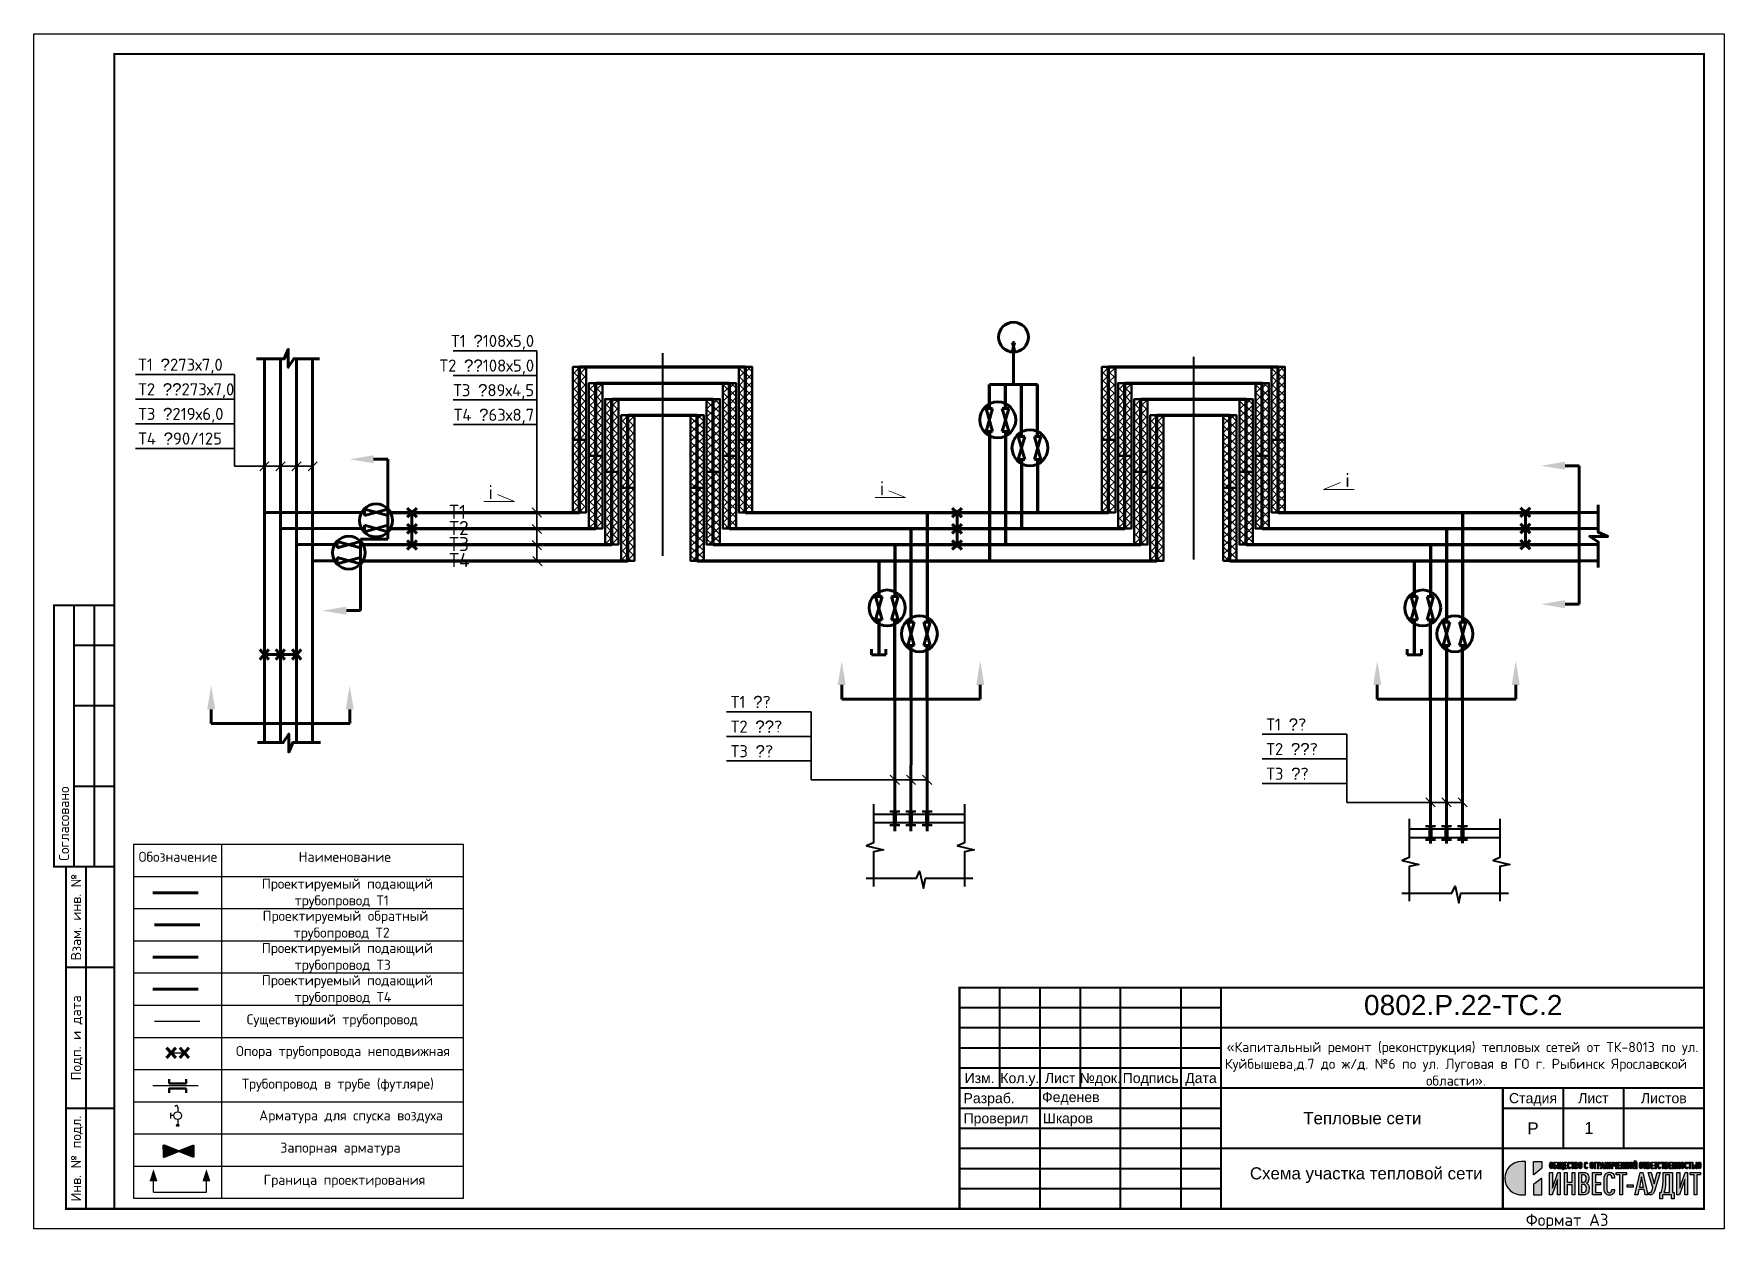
# Model space of a CAD drawing. Header units: metres. Extents: x 1642 to 8476, y 831 to 5441.
# Drawn here: x 2145.4 to 2565.4, y 1924.6 to 2221.7 of the extents above; entities that cross this region are included whole.
import ezdxf
from ezdxf.enums import TextEntityAlignment as Align

# ---------------------------------------------------------------- set-up
doc = ezdxf.new("R2010")
doc.units = ezdxf.units.M
doc.linetypes.add('ГОСТ 2.303 5', pattern=[24, 20, -1.5, 1, -1.5])
for name, color, linetype, lineweight in [('3 Оъекты сущ.', 7, 'Continuous', 30), ('7 тонкие', 7, 'Continuous', 20), ('9 Размеры на геодезии', 5, 'Continuous', 40), ('Объекты проект.', 1, 'Continuous', 80), ('Основной', 1, 'Continuous', 60), ('Размер 3.5', 250, 'Continuous', 35), ('Размерный', 4, 'Continuous', 30), ('Размеры на чертеже', 250, 'Continuous', 25)]:
    doc.layers.add(name, color=color, linetype=linetype, lineweight=lineweight)
doc.layers.add('layer 1', color=7, linetype='Continuous')
doc.styles.add('-ISOCPEUR-', font='isocpeur.ttf')
doc.styles.get("Standard").update_dxf_attribs({"font": 'arial.ttf'})
pattern_1 = [(45, (-28.8429, 85.5574), (-1.0102788, 1.0102788), []), (135, (-28.8429, 85.5574), (-1.0102788, -1.0102788), [])]
pattern_2 = [(45, (-27.182, 85.5574), (-1.0102788, 1.0102788), []), (135, (-27.182, 85.5574), (-1.0102788, -1.0102788), [])]
pattern_3 = [(45, (-28.8429, 67.4768), (-1.0102788, 1.0102788), []), (135, (-28.8429, 67.4768), (-1.0102788, -1.0102788), [])]
pattern_4 = [(45, (-27.182, 67.4768), (-1.0102788, 1.0102788), []), (135, (-27.182, 67.4768), (-1.0102788, -1.0102788), [])]
pattern_5 = [(45, (-24.8429, 81.5574), (-1.0102788, 1.0102788), []), (135, (-24.8429, 81.5574), (-1.0102788, -1.0102788), [])]
pattern_6 = [(45, (-23.182, 81.5574), (-1.0102788, 1.0102788), []), (135, (-23.182, 81.5574), (-1.0102788, -1.0102788), [])]
pattern_7 = [(45, (-24.8429, 63.4768), (-1.0102788, 1.0102788), []), (135, (-24.8429, 63.4768), (-1.0102788, -1.0102788), [])]
pattern_8 = [(45, (-23.182, 63.4768), (-1.0102788, 1.0102788), []), (135, (-23.182, 63.4768), (-1.0102788, -1.0102788), [])]
pattern_9 = [(45, (-20.8429, 77.5574), (-1.0102788, 1.0102788), []), (135, (-20.8429, 77.5574), (-1.0102788, -1.0102788), [])]
pattern_10 = [(45, (-19.182, 77.5574), (-1.0102788, 1.0102788), []), (135, (-19.182, 77.5574), (-1.0102788, -1.0102788), [])]
pattern_11 = [(45, (-20.8429, 59.4768), (-1.0102788, 1.0102788), []), (135, (-20.8429, 59.4768), (-1.0102788, -1.0102788), [])]
pattern_12 = [(45, (-19.182, 59.4768), (-1.0102788, 1.0102788), []), (135, (-19.182, 59.4768), (-1.0102788, -1.0102788), [])]
pattern_13 = [(45, (-16.8429, 73.5574), (-1.0102788, 1.0102788), []), (135, (-16.8429, 73.5574), (-1.0102788, -1.0102788), [])]
pattern_14 = [(45, (-15.182, 73.5574), (-1.0102788, 1.0102788), []), (135, (-15.182, 73.5574), (-1.0102788, -1.0102788), [])]
pattern_15 = [(45, (-16.8429, 55.4768), (-1.0102788, 1.0102788), []), (135, (-16.8429, 55.4768), (-1.0102788, -1.0102788), [])]
pattern_16 = [(45, (-15.182, 55.4768), (-1.0102788, 1.0102788), []), (135, (-15.182, 55.4768), (-1.0102788, -1.0102788), [])]

msp = doc.modelspace()

# ---------------------------------------------------------------- texts
at = {"color": 7, "lineweight": 30, "style": '-ISOCPEUR-'}
for s, p in [('Существуюший трубопровод', (2198.264, 1975.505)), ('Трубопровод в трубе (футляре)', (2197.066, 1959.505))]:
    msp.add_text(s, height=2.50001, dxfattribs=at).set_placement(p)
at = {"char_height": 3, "style": '-ISOCPEUR-'}
for s, width, insert, attachment_point in [('Т1 {\\fArial|b0|i0|c204|p34;\x9d}108х5,0', 23.76088, (2269.679, 2146.846), 3), ('Т1 {\\fArial|b0|i0|c204|p34;\x9d}273х7,0', 23.76088, (2171.324, 2140.944), 1), ('Т2 {\\fArial|b0|i0|c204|p34;\x9d\x9d}108х5,0', 23.76088, (2269.679, 2140.726), 3), ('Т2 {\\fArial|b0|i0|c204|p34;\x9d\x9d}273х7,0', 23.76088, (2171.324, 2134.824), 1), ('Т3 {\\fArial|b0|i0|c204|p34;\x9d}89х4,5', 23.76088, (2269.679, 2134.607), 3), ('Т3 {\\fArial|b0|i0|c204|p34;\x9d}219х6,0', 23.76088, (2171.324, 2128.705), 1), ('Т4 {\\fArial|b0|i0|c204|p34;\x9d}63х8,7', 28.83105, (2269.679, 2128.487), 3), ('Т4 {\\fArial|b0|i0|c204|p34;\x9d}90/125', 23.76088, (2171.324, 2122.585), 1), ('Т1 {\\fArial|b0|i0|c0|p34;\x9d}?', 23.76088, (2318.551, 2057.129), 1), ('Т2 {\\fArial|b0|i0|c204|p34;\x9d\x9d}?', 23.76088, (2318.551, 2051.009), 1), ('Т1 {\\fArial|b0|i0|c0|p34;\x9d}?', 23.76088, (2451.611, 2051.532), 1), ('Т2 {\\fArial|b0|i0|c204|p34;\x9d\x9d}?', 23.76088, (2451.611, 2045.413), 1), ('Т3 {\\fArial|b0|i0|c204|p34;\x9d}?', 23.76088, (2318.551, 2044.89), 1), ('Т3 {\\fArial|b0|i0|c204|p34;\x9d}?', 23.76088, (2451.611, 2039.293), 1)]:
    msp.add_mtext_dynamic_manual_height_columns(s, width=width, gutter_width=12.5, heights=[0], dxfattribs=dict(at, insert=insert, attachment_point=attachment_point))
at = {"color": 7, "lineweight": 30, "char_height": 2.50001, "attachment_point": 1, "style": '-ISOCPEUR-'}
for s, insert, width in [('\\pi1.29898;Обозначение', (2170.11, 2018.4), 22), ('\\pi19.04897;Наименование', (2192.11, 2018.4), 22), ('\\pi9.92403;{\\C0;Проектируемый подающий \\P\\pi18.07356;трубопровод Т1}', (2192.11, 2011.728), 67.99191), ('\\pi10.11154;{\\C0;Проектируемый обратный \\P\\pi17.83383;трубопровод Т2}', (2192.11, 2003.728), 71.6856), ('\\pi9.92403;{\\C0;Проектируемый подающий \\P\\pi18.07356;трубопровод Т3}', (2192.11, 1995.728), 67.99191), ('\\pi9.92403;{\\C0;Проектируемый подающий \\P\\pi18.07356;трубопровод Т4}', (2192.11, 1987.728), 67.99191), ('\\pi3.48655;{\\C0;Опора трубопровода неподвижная}', (2192.11, 1970.13), 75.49839), ('\\pi9.23661;{\\C0;Арматура для спуска воздуха}', (2192.11, 1954.13), 79.54949), ('\\pi14.49564;{\\C0;Запорная арматура}', (2192.11, 1946.13), 80.38349), ('\\pi10.36154;{\\C0;Граница проектирования}', (2192.11, 1938.13), 70.49407)]:
    msp.add_mtext(s, dxfattribs=dict(at, insert=insert, width=width))
at = {"insert": (2475.865, 1982.822), "char_height": 5, "width": 38.55785, "attachment_point": 1}
msp.add_mtext('0802.Р.22-ТС.2', dxfattribs=at)
at = {"layer": 'Размерный', "color": 7, "style": '-ISOCPEUR-'}
for s, p in [('i', (2258.341, 2106.016)), ('i', (2355.543, 2106.974)), ('i', (2471.209, 2109.033)), ('Т1', (2248.543, 2101.121)), ('Т2', (2248.543, 2097.121)), ('Т3', (2248.543, 2093.121)), ('Т4', (2248.543, 2089.121))]:
    msp.add_text(s, height=3.5, dxfattribs=at).set_placement(p)

# ---------------------------------------------------------------- blocks, each defined once
blk = doc.blocks.new('Лого')
h = blk.add_hatch(color=151)
h.set_gradient(color1=(158, 191, 227), color2=(46, 54, 92), tint=1, name='HEMISPHERICAL')
edge = h.paths.add_edge_path()
edge.add_spline(control_points=[(0.349, 0.494), (-0.191, 0.447), (-0.657, 0.871), (-0.657, 1.415), (-0.657, 1.415), (-0.657, 1.925), (-0.243, 2.339), (0.267, 2.339), (0.267, 2.339), (0.267, 2.339), (0.471, 2.339), (0.471, 2.339), (0.471, 2.339), (0.479, 2.339), (0.485, 2.333), (0.485, 2.325), (0.485, 2.325), (0.485, 2.325), (0.485, 0.508), (0.485, 0.508), (0.485, 0.508), (0.485, 0.5), (0.479, 0.494), (0.471, 0.494), (0.471, 0.494), (0.471, 0.494), (0.35, 0.494), (0.35, 0.494), (0.35, 0.494), (0.35, 0.494), (0.349, 0.494), (0.349, 0.494)], knot_values=[0, 0, 0, 0, 0.111111, 0.111111, 0.111111, 0.111121, 0.222222, 0.222222, 0.222222, 0.222232, 0.333333, 0.333333, 0.333333, 0.333344, 0.444444, 0.444444, 0.444444, 0.444455, 0.555556, 0.555556, 0.555556, 0.555566, 0.666667, 0.666667, 0.666667, 0.666677, 0.777778, 0.777778, 0.777778, 0.777788, 1, 1, 1, 1], degree=3, periodic=0)
edge = h.paths.add_edge_path()
edge.add_spline(control_points=[(0.955, 1.604), (0.955, 1.604), (1.385, 1.966), (1.385, 1.966), (1.385, 1.966), (1.388, 1.969), (1.39, 1.972), (1.39, 1.976), (1.39, 1.976), (1.39, 1.976), (1.39, 2.325), (1.39, 2.325), (1.39, 2.325), (1.39, 2.333), (1.384, 2.339), (1.377, 2.339), (1.377, 2.339), (1.377, 2.339), (0.947, 2.339), (0.947, 2.339), (0.947, 2.339), (0.939, 2.339), (0.933, 2.333), (0.933, 2.325), (0.933, 2.325), (0.933, 2.325), (0.933, 1.614), (0.933, 1.614), (0.933, 1.614), (0.933, 1.609), (0.936, 1.604), (0.941, 1.602), (0.941, 1.602), (0.946, 1.6), (0.951, 1.601), (0.955, 1.604)], knot_values=[0, 0, 0, 0, 0.1, 0.1, 0.1, 0.10001, 0.2, 0.2, 0.2, 0.20001, 0.3, 0.3, 0.3, 0.30001, 0.4, 0.4, 0.4, 0.40001, 0.5, 0.5, 0.5, 0.50001, 0.6, 0.6, 0.6, 0.60001, 0.7, 0.7, 0.7, 0.70001, 0.8, 0.8, 0.8, 0.80001, 1, 1, 1, 1], degree=3, periodic=0)
edge = h.paths.add_edge_path()
edge.add_spline(control_points=[(0.938, 1.059), (0.938, 1.059), (1.369, 1.401), (1.369, 1.401), (1.369, 1.401), (1.373, 1.404), (1.378, 1.405), (1.383, 1.402), (1.383, 1.402), (1.387, 1.4), (1.39, 1.396), (1.39, 1.39), (1.39, 1.39), (1.39, 1.39), (1.39, 0.508), (1.39, 0.508), (1.39, 0.508), (1.39, 0.5), (1.384, 0.494), (1.377, 0.494), (1.377, 0.494), (1.377, 0.494), (0.947, 0.494), (0.947, 0.494), (0.947, 0.494), (0.939, 0.494), (0.933, 0.5), (0.933, 0.508), (0.933, 0.508), (0.933, 0.508), (0.933, 1.049), (0.933, 1.049), (0.933, 1.049), (0.933, 1.053), (0.935, 1.057), (0.938, 1.059)], knot_values=[0, 0, 0, 0, 0.1, 0.1, 0.1, 0.10001, 0.2, 0.2, 0.2, 0.20001, 0.3, 0.3, 0.3, 0.30001, 0.4, 0.4, 0.4, 0.40001, 0.5, 0.5, 0.5, 0.50001, 0.6, 0.6, 0.6, 0.60001, 0.7, 0.7, 0.7, 0.70001, 0.8, 0.8, 0.8, 0.80001, 1, 1, 1, 1], degree=3, periodic=0)
at = {"true_color": 0x2e365c}
h = blk.add_hatch(color=159, dxfattribs=at)
h.dxf.hatch_style = 1
edge = h.paths.add_edge_path()
edge.add_spline(control_points=[(10.169, 1.594), (10.169, 1.594), (10.169, 1.727), (10.169, 1.727), (10.169, 1.727), (10.169, 1.727), (9.605, 1.727), (9.605, 1.727), (9.605, 1.727), (9.605, 1.727), (9.605, 1.594), (9.605, 1.594), (9.605, 1.594), (9.605, 1.594), (9.813, 1.594), (9.813, 1.594), (9.813, 1.594), (9.813, 1.594), (9.813, 0.491), (9.813, 0.491), (9.813, 0.491), (9.813, 0.491), (9.962, 0.491), (9.962, 0.491), (9.962, 0.491), (9.962, 0.491), (9.962, 1.594), (9.962, 1.594), (9.962, 1.594), (9.962, 1.594), (10.169, 1.594), (10.169, 1.594)], knot_values=[0, 0, 0, 0, 0.111111, 0.111111, 0.111111, 0.111121, 0.222222, 0.222222, 0.222222, 0.222232, 0.333333, 0.333333, 0.333333, 0.333344, 0.444444, 0.444444, 0.444444, 0.444455, 0.555556, 0.555556, 0.555556, 0.555566, 0.666667, 0.666667, 0.666667, 0.666677, 0.777778, 0.777778, 0.777778, 0.777788, 1, 1, 1, 1], degree=3, periodic=0)
edge = h.paths.add_edge_path()
edge.add_spline(control_points=[(9.457, 0.491), (9.457, 0.491), (9.457, 1.727), (9.457, 1.727), (9.457, 1.727), (9.457, 1.727), (9.32, 1.727), (9.32, 1.727), (9.32, 1.727), (9.32, 1.727), (9.017, 0.868), (9.017, 0.868), (9.017, 0.868), (9.017, 0.868), (9.017, 1.727), (9.017, 1.727), (9.017, 1.727), (9.017, 1.727), (8.867, 1.727), (8.867, 1.727), (8.867, 1.727), (8.867, 1.727), (8.867, 0.491), (8.867, 0.491), (8.867, 0.491), (8.867, 0.491), (9.006, 0.491), (9.006, 0.491), (9.006, 0.491), (9.006, 0.491), (9.308, 1.349), (9.308, 1.349), (9.308, 1.349), (9.308, 1.349), (9.308, 0.491), (9.308, 0.491), (9.308, 0.491), (9.308, 0.491), (9.457, 0.491), (9.457, 0.491)], knot_values=[0, 0, 0, 0, 0.090909, 0.090909, 0.090909, 0.090919, 0.181818, 0.181818, 0.181818, 0.181828, 0.272727, 0.272727, 0.272727, 0.272738, 0.363636, 0.363636, 0.363636, 0.363647, 0.454545, 0.454545, 0.454545, 0.454556, 0.545455, 0.545455, 0.545455, 0.545465, 0.636364, 0.636364, 0.636364, 0.636374, 0.727273, 0.727273, 0.727273, 0.727283, 0.818182, 0.818182, 0.818182, 0.818192, 1, 1, 1, 1], degree=3, periodic=0)
edge = h.paths.add_edge_path(flags=16)
edge.add_spline(control_points=[(8.463, 0.625), (8.463, 0.625), (8.147, 0.625), (8.147, 0.625), (8.147, 0.625), (8.208, 0.788), (8.239, 0.974), (8.239, 1.198), (8.239, 1.198), (8.239, 1.198), (8.239, 1.594), (8.239, 1.594), (8.239, 1.594), (8.239, 1.594), (8.463, 1.594), (8.463, 1.594), (8.463, 1.594), (8.463, 1.594), (8.463, 0.625), (8.463, 0.625)], knot_values=[0, 0, 0, 0, 0.166667, 0.166667, 0.166667, 0.166677, 0.333333, 0.333333, 0.333333, 0.333344, 0.5, 0.5, 0.5, 0.50001, 0.666667, 0.666667, 0.666667, 0.666677, 1, 1, 1, 1], degree=3, periodic=0)
edge = h.paths.add_edge_path()
edge.add_spline(control_points=[(8.709, 0.271), (8.709, 0.271), (8.709, 0.625), (8.709, 0.625), (8.709, 0.625), (8.709, 0.625), (8.612, 0.625), (8.612, 0.625), (8.612, 0.625), (8.612, 0.625), (8.612, 1.727), (8.612, 1.727), (8.612, 1.727), (8.612, 1.727), (8.095, 1.727), (8.095, 1.727), (8.095, 1.727), (8.095, 1.727), (8.095, 1.231), (8.095, 1.231), (8.095, 1.231), (8.095, 0.988), (8.057, 0.792), (7.994, 0.625), (7.994, 0.625), (7.994, 0.625), (7.916, 0.625), (7.916, 0.625), (7.916, 0.625), (7.916, 0.625), (7.916, 0.271), (7.916, 0.271), (7.916, 0.271), (7.916, 0.271), (8.058, 0.271), (8.058, 0.271), (8.058, 0.271), (8.058, 0.271), (8.058, 0.491), (8.058, 0.491), (8.058, 0.491), (8.058, 0.491), (8.567, 0.491), (8.567, 0.491), (8.567, 0.491), (8.567, 0.491), (8.567, 0.271), (8.567, 0.271), (8.567, 0.271), (8.567, 0.271), (8.709, 0.271), (8.709, 0.271)], knot_values=[0, 0, 0, 0, 0.071429, 0.071429, 0.071429, 0.071439, 0.142857, 0.142857, 0.142857, 0.142867, 0.214286, 0.214286, 0.214286, 0.214296, 0.285714, 0.285714, 0.285714, 0.285725, 0.357143, 0.357143, 0.357143, 0.357153, 0.428571, 0.428571, 0.428571, 0.428582, 0.5, 0.5, 0.5, 0.50001, 0.571429, 0.571429, 0.571429, 0.571439, 0.642857, 0.642857, 0.642857, 0.642867, 0.714286, 0.714286, 0.714286, 0.714296, 0.785714, 0.785714, 0.785714, 0.785725, 0.857143, 0.857143, 0.857143, 0.857153, 1, 1, 1, 1], degree=3, periodic=0)
edge = h.paths.add_edge_path()
edge.add_spline(control_points=[(7.937, 1.727), (7.937, 1.727), (7.774, 1.727), (7.774, 1.727), (7.774, 1.727), (7.774, 1.727), (7.605, 1.097), (7.605, 1.097), (7.605, 1.097), (7.605, 1.097), (7.434, 1.727), (7.434, 1.727), (7.434, 1.727), (7.434, 1.727), (7.271, 1.727), (7.271, 1.727), (7.271, 1.727), (7.271, 1.727), (7.534, 0.891), (7.534, 0.891), (7.534, 0.891), (7.534, 0.891), (7.494, 0.754), (7.494, 0.754), (7.494, 0.754), (7.465, 0.651), (7.427, 0.625), (7.326, 0.625), (7.326, 0.625), (7.326, 0.625), (7.326, 0.491), (7.326, 0.491), (7.326, 0.491), (7.496, 0.491), (7.566, 0.524), (7.616, 0.688), (7.616, 0.688), (7.616, 0.688), (7.937, 1.727), (7.937, 1.727)], knot_values=[0, 0, 0, 0, 0.090909, 0.090909, 0.090909, 0.090919, 0.181818, 0.181818, 0.181818, 0.181828, 0.272727, 0.272727, 0.272727, 0.272738, 0.363636, 0.363636, 0.363636, 0.363647, 0.454545, 0.454545, 0.454545, 0.454556, 0.545455, 0.545455, 0.545455, 0.545465, 0.636364, 0.636364, 0.636364, 0.636374, 0.727273, 0.727273, 0.727273, 0.727283, 0.818182, 0.818182, 0.818182, 0.818192, 1, 1, 1, 1], degree=3, periodic=0)
edge = h.paths.add_edge_path(flags=16)
edge.add_spline(control_points=[(7.019, 0.917), (7.019, 0.917), (6.788, 0.917), (6.788, 0.917), (6.788, 0.917), (6.788, 0.917), (6.904, 1.486), (6.904, 1.486), (6.904, 1.486), (6.904, 1.486), (7.019, 0.917), (7.019, 0.917)], knot_values=[0, 0, 0, 0, 0.25, 0.25, 0.25, 0.25001, 0.5, 0.5, 0.5, 0.50001, 1, 1, 1, 1], degree=3, periodic=0)
edge = h.paths.add_edge_path()
edge.add_spline(control_points=[(7.264, 0.491), (7.264, 0.491), (6.977, 1.727), (6.977, 1.727), (6.977, 1.727), (6.977, 1.727), (6.833, 1.727), (6.833, 1.727), (6.833, 1.727), (6.833, 1.727), (6.545, 0.491), (6.545, 0.491), (6.545, 0.491), (6.545, 0.491), (6.701, 0.491), (6.701, 0.491), (6.701, 0.491), (6.701, 0.491), (6.76, 0.783), (6.76, 0.783), (6.76, 0.783), (6.76, 0.783), (7.047, 0.783), (7.047, 0.783), (7.047, 0.783), (7.047, 0.783), (7.106, 0.491), (7.106, 0.491), (7.106, 0.491), (7.106, 0.491), (7.264, 0.491), (7.264, 0.491)], knot_values=[0, 0, 0, 0, 0.111111, 0.111111, 0.111111, 0.111121, 0.222222, 0.222222, 0.222222, 0.222232, 0.333333, 0.333333, 0.333333, 0.333344, 0.444444, 0.444444, 0.444444, 0.444455, 0.555556, 0.555556, 0.555556, 0.555566, 0.666667, 0.666667, 0.666667, 0.666677, 0.777778, 0.777778, 0.777778, 0.777788, 1, 1, 1, 1], degree=3, periodic=0)
edge = h.paths.add_edge_path()
edge.add_spline(control_points=[(6.448, 0.915), (6.448, 0.915), (6.448, 1.049), (6.448, 1.049), (6.448, 1.049), (6.448, 1.049), (6.108, 1.049), (6.108, 1.049), (6.108, 1.049), (6.108, 1.049), (6.108, 0.915), (6.108, 0.915), (6.108, 0.915), (6.108, 0.915), (6.448, 0.915), (6.448, 0.915)], knot_values=[0, 0, 0, 0, 0.2, 0.2, 0.2, 0.20001, 0.4, 0.4, 0.4, 0.40001, 0.6, 0.6, 0.6, 0.60001, 1, 1, 1, 1], degree=3, periodic=0)
edge = h.paths.add_edge_path()
edge.add_spline(control_points=[(6.069, 1.594), (6.069, 1.594), (6.069, 1.727), (6.069, 1.727), (6.069, 1.727), (6.069, 1.727), (5.505, 1.727), (5.505, 1.727), (5.505, 1.727), (5.505, 1.727), (5.505, 1.594), (5.505, 1.594), (5.505, 1.594), (5.505, 1.594), (5.714, 1.594), (5.714, 1.594), (5.714, 1.594), (5.714, 1.594), (5.714, 0.491), (5.714, 0.491), (5.714, 0.491), (5.714, 0.491), (5.863, 0.491), (5.863, 0.491), (5.863, 0.491), (5.863, 0.491), (5.863, 1.594), (5.863, 1.594), (5.863, 1.594), (5.863, 1.594), (6.069, 1.594), (6.069, 1.594)], knot_values=[0, 0, 0, 0, 0.111111, 0.111111, 0.111111, 0.111121, 0.222222, 0.222222, 0.222222, 0.222232, 0.333333, 0.333333, 0.333333, 0.333344, 0.444444, 0.444444, 0.444444, 0.444455, 0.555556, 0.555556, 0.555556, 0.555566, 0.666667, 0.666667, 0.666667, 0.666677, 0.777778, 0.777778, 0.777778, 0.777788, 1, 1, 1, 1], degree=3, periodic=0)
edge = h.paths.add_edge_path()
edge.add_spline(control_points=[(5.42, 0.797), (5.42, 0.797), (5.273, 0.797), (5.273, 0.797), (5.273, 0.797), (5.271, 0.745), (5.261, 0.691), (5.233, 0.655), (5.233, 0.655), (5.214, 0.63), (5.183, 0.611), (5.136, 0.611), (5.136, 0.611), (5.087, 0.611), (5.054, 0.63), (5.033, 0.658), (5.033, 0.658), (4.99, 0.717), (4.983, 0.816), (4.983, 1.109), (4.983, 1.109), (4.983, 1.403), (4.99, 1.502), (5.033, 1.561), (5.033, 1.561), (5.054, 1.588), (5.087, 1.607), (5.136, 1.607), (5.136, 1.607), (5.183, 1.607), (5.214, 1.588), (5.233, 1.564), (5.233, 1.564), (5.262, 1.528), (5.271, 1.476), (5.273, 1.423), (5.273, 1.423), (5.273, 1.423), (5.42, 1.423), (5.42, 1.423), (5.42, 1.423), (5.419, 1.524), (5.389, 1.613), (5.332, 1.668), (5.332, 1.668), (5.283, 1.715), (5.223, 1.741), (5.136, 1.741), (5.136, 1.741), (5.039, 1.741), (4.971, 1.705), (4.924, 1.651), (4.924, 1.651), (4.842, 1.557), (4.834, 1.451), (4.834, 1.109), (4.834, 1.109), (4.834, 0.767), (4.842, 0.662), (4.924, 0.568), (4.924, 0.568), (4.971, 0.514), (5.039, 0.478), (5.136, 0.478), (5.136, 0.478), (5.217, 0.478), (5.278, 0.502), (5.327, 0.545), (5.327, 0.545), (5.387, 0.601), (5.419, 0.693), (5.42, 0.797)], knot_values=[0, 0, 0, 0, 0.052632, 0.052632, 0.052632, 0.052642, 0.105263, 0.105263, 0.105263, 0.105273, 0.157895, 0.157895, 0.157895, 0.157905, 0.210526, 0.210526, 0.210526, 0.210537, 0.263158, 0.263158, 0.263158, 0.263168, 0.315789, 0.315789, 0.315789, 0.3158, 0.368421, 0.368421, 0.368421, 0.368431, 0.421053, 0.421053, 0.421053, 0.421063, 0.473684, 0.473684, 0.473684, 0.473694, 0.526316, 0.526316, 0.526316, 0.526326, 0.578947, 0.578947, 0.578947, 0.578958, 0.631579, 0.631579, 0.631579, 0.631589, 0.684211, 0.684211, 0.684211, 0.684221, 0.736842, 0.736842, 0.736842, 0.736852, 0.789474, 0.789474, 0.789474, 0.789484, 0.842105, 0.842105, 0.842105, 0.842116, 0.894737, 0.894737, 0.894737, 0.894747, 1, 1, 1, 1], degree=3, periodic=0)
edge = h.paths.add_edge_path()
edge.add_spline(control_points=[(4.681, 0.491), (4.681, 0.491), (4.681, 0.625), (4.681, 0.625), (4.681, 0.625), (4.681, 0.625), (4.353, 0.625), (4.353, 0.625), (4.353, 0.625), (4.353, 0.625), (4.353, 1.045), (4.353, 1.045), (4.353, 1.045), (4.353, 1.045), (4.636, 1.045), (4.636, 1.045), (4.636, 1.045), (4.636, 1.045), (4.636, 1.179), (4.636, 1.179), (4.636, 1.179), (4.636, 1.179), (4.353, 1.179), (4.353, 1.179), (4.353, 1.179), (4.353, 1.179), (4.353, 1.594), (4.353, 1.594), (4.353, 1.594), (4.353, 1.594), (4.681, 1.594), (4.681, 1.594), (4.681, 1.594), (4.681, 1.594), (4.681, 1.727), (4.681, 1.727), (4.681, 1.727), (4.681, 1.727), (4.204, 1.727), (4.204, 1.727), (4.204, 1.727), (4.204, 1.727), (4.204, 0.491), (4.204, 0.491), (4.204, 0.491), (4.204, 0.491), (4.681, 0.491), (4.681, 0.491)], knot_values=[0, 0, 0, 0, 0.076923, 0.076923, 0.076923, 0.076933, 0.153846, 0.153846, 0.153846, 0.153856, 0.230769, 0.230769, 0.230769, 0.230779, 0.307692, 0.307692, 0.307692, 0.307703, 0.384615, 0.384615, 0.384615, 0.384626, 0.461538, 0.461538, 0.461538, 0.461549, 0.538462, 0.538462, 0.538462, 0.538472, 0.615385, 0.615385, 0.615385, 0.615395, 0.692308, 0.692308, 0.692308, 0.692318, 0.769231, 0.769231, 0.769231, 0.769241, 0.846154, 0.846154, 0.846154, 0.846164, 1, 1, 1, 1], degree=3, periodic=0)
edge = h.paths.add_edge_path(flags=16)
edge.add_spline(control_points=[(3.848, 1.396), (3.848, 1.255), (3.798, 1.198), (3.692, 1.198), (3.692, 1.198), (3.692, 1.198), (3.582, 1.198), (3.582, 1.198), (3.582, 1.198), (3.582, 1.198), (3.582, 1.594), (3.582, 1.594), (3.582, 1.594), (3.582, 1.594), (3.692, 1.594), (3.692, 1.594), (3.692, 1.594), (3.799, 1.594), (3.848, 1.545), (3.848, 1.396)], knot_values=[0, 0, 0, 0, 0.166667, 0.166667, 0.166667, 0.166677, 0.333333, 0.333333, 0.333333, 0.333344, 0.5, 0.5, 0.5, 0.50001, 0.666667, 0.666667, 0.666667, 0.666677, 1, 1, 1, 1], degree=3, periodic=0)
edge = h.paths.add_edge_path(flags=16)
edge.add_spline(control_points=[(3.857, 0.847), (3.857, 0.677), (3.803, 0.625), (3.69, 0.625), (3.69, 0.625), (3.69, 0.625), (3.582, 0.625), (3.582, 0.625), (3.582, 0.625), (3.582, 0.625), (3.582, 1.069), (3.582, 1.069), (3.582, 1.069), (3.582, 1.069), (3.69, 1.069), (3.69, 1.069), (3.69, 1.069), (3.801, 1.069), (3.857, 1.007), (3.857, 0.847)], knot_values=[0, 0, 0, 0, 0.166667, 0.166667, 0.166667, 0.166677, 0.333333, 0.333333, 0.333333, 0.333344, 0.5, 0.5, 0.5, 0.50001, 0.666667, 0.666667, 0.666667, 0.666677, 1, 1, 1, 1], degree=3, periodic=0)
edge = h.paths.add_edge_path()
edge.add_spline(control_points=[(4.006, 0.839), (4.006, 0.944), (3.995, 1.028), (3.931, 1.09), (3.931, 1.09), (3.91, 1.109), (3.883, 1.127), (3.855, 1.135), (3.855, 1.135), (3.879, 1.146), (3.903, 1.161), (3.924, 1.182), (3.924, 1.182), (3.985, 1.241), (3.997, 1.314), (3.997, 1.403), (3.997, 1.403), (3.997, 1.536), (3.978, 1.597), (3.924, 1.653), (3.924, 1.653), (3.874, 1.705), (3.808, 1.727), (3.699, 1.727), (3.699, 1.727), (3.699, 1.727), (3.433, 1.727), (3.433, 1.727), (3.433, 1.727), (3.433, 1.727), (3.433, 0.491), (3.433, 0.491), (3.433, 0.491), (3.433, 0.491), (3.699, 0.491), (3.699, 0.491), (3.699, 0.491), (3.808, 0.491), (3.876, 0.514), (3.926, 0.566), (3.926, 0.566), (3.982, 0.623), (4.006, 0.689), (4.006, 0.839)], knot_values=[0, 0, 0, 0, 0.083333, 0.083333, 0.083333, 0.083344, 0.166667, 0.166667, 0.166667, 0.166677, 0.25, 0.25, 0.25, 0.25001, 0.333333, 0.333333, 0.333333, 0.333344, 0.416667, 0.416667, 0.416667, 0.416677, 0.5, 0.5, 0.5, 0.50001, 0.583333, 0.583333, 0.583333, 0.583344, 0.666667, 0.666667, 0.666667, 0.666677, 0.75, 0.75, 0.75, 0.75001, 0.833333, 0.833333, 0.833333, 0.833344, 1, 1, 1, 1], degree=3, periodic=0)
edge = h.paths.add_edge_path()
edge.add_spline(control_points=[(3.211, 0.491), (3.211, 0.491), (3.211, 1.727), (3.211, 1.727), (3.211, 1.727), (3.211, 1.727), (3.062, 1.727), (3.062, 1.727), (3.062, 1.727), (3.062, 1.727), (3.062, 1.187), (3.062, 1.187), (3.062, 1.187), (3.062, 1.187), (2.787, 1.187), (2.787, 1.187), (2.787, 1.187), (2.787, 1.187), (2.787, 1.727), (2.787, 1.727), (2.787, 1.727), (2.787, 1.727), (2.638, 1.727), (2.638, 1.727), (2.638, 1.727), (2.638, 1.727), (2.638, 0.491), (2.638, 0.491), (2.638, 0.491), (2.638, 0.491), (2.787, 0.491), (2.787, 0.491), (2.787, 0.491), (2.787, 0.491), (2.787, 1.052), (2.787, 1.052), (2.787, 1.052), (2.787, 1.052), (3.062, 1.052), (3.062, 1.052), (3.062, 1.052), (3.062, 1.052), (3.062, 0.491), (3.062, 0.491), (3.062, 0.491), (3.062, 0.491), (3.211, 0.491), (3.211, 0.491)], knot_values=[0, 0, 0, 0, 0.076923, 0.076923, 0.076923, 0.076933, 0.153846, 0.153846, 0.153846, 0.153856, 0.230769, 0.230769, 0.230769, 0.230779, 0.307692, 0.307692, 0.307692, 0.307703, 0.384615, 0.384615, 0.384615, 0.384626, 0.461538, 0.461538, 0.461538, 0.461549, 0.538462, 0.538462, 0.538462, 0.538472, 0.615385, 0.615385, 0.615385, 0.615395, 0.692308, 0.692308, 0.692308, 0.692318, 0.769231, 0.769231, 0.769231, 0.769241, 0.846154, 0.846154, 0.846154, 0.846164, 1, 1, 1, 1], degree=3, periodic=0)
edge = h.paths.add_edge_path()
edge.add_spline(control_points=[(2.416, 0.491), (2.416, 0.491), (2.416, 1.727), (2.416, 1.727), (2.416, 1.727), (2.416, 1.727), (2.279, 1.727), (2.279, 1.727), (2.279, 1.727), (2.279, 1.727), (1.975, 0.868), (1.975, 0.868), (1.975, 0.868), (1.975, 0.868), (1.975, 1.727), (1.975, 1.727), (1.975, 1.727), (1.975, 1.727), (1.826, 1.727), (1.826, 1.727), (1.826, 1.727), (1.826, 1.727), (1.826, 0.491), (1.826, 0.491), (1.826, 0.491), (1.826, 0.491), (1.965, 0.491), (1.965, 0.491), (1.965, 0.491), (1.965, 0.491), (2.267, 1.349), (2.267, 1.349), (2.267, 1.349), (2.267, 1.349), (2.267, 0.491), (2.267, 0.491), (2.267, 0.491), (2.267, 0.491), (2.416, 0.491), (2.416, 0.491)], knot_values=[0, 0, 0, 0, 0.090909, 0.090909, 0.090909, 0.090919, 0.181818, 0.181818, 0.181818, 0.181828, 0.272727, 0.272727, 0.272727, 0.272738, 0.363636, 0.363636, 0.363636, 0.363647, 0.454545, 0.454545, 0.454545, 0.454556, 0.545455, 0.545455, 0.545455, 0.545465, 0.636364, 0.636364, 0.636364, 0.636374, 0.727273, 0.727273, 0.727273, 0.727283, 0.818182, 0.818182, 0.818182, 0.818192, 1, 1, 1, 1], degree=3, periodic=0)
edge = h.paths.add_edge_path(flags=16)
edge.add_spline(control_points=[(10.15, 2.121), (10.15, 2.035), (10.148, 2.006), (10.135, 1.989), (10.135, 1.989), (10.128, 1.981), (10.119, 1.975), (10.105, 1.975), (10.105, 1.975), (10.091, 1.975), (10.082, 1.981), (10.076, 1.989), (10.076, 1.989), (10.062, 2.006), (10.06, 2.035), (10.06, 2.121), (10.06, 2.121), (10.06, 2.207), (10.062, 2.235), (10.076, 2.253), (10.076, 2.253), (10.082, 2.261), (10.091, 2.266), (10.105, 2.266), (10.105, 2.266), (10.119, 2.266), (10.128, 2.261), (10.135, 2.253), (10.135, 2.253), (10.148, 2.235), (10.15, 2.207), (10.15, 2.121)], knot_values=[0, 0, 0, 0, 0.111111, 0.111111, 0.111111, 0.111121, 0.222222, 0.222222, 0.222222, 0.222232, 0.333333, 0.333333, 0.333333, 0.333344, 0.444444, 0.444444, 0.444444, 0.444455, 0.555556, 0.555556, 0.555556, 0.555566, 0.666667, 0.666667, 0.666667, 0.666677, 0.777778, 0.777778, 0.777778, 0.777788, 1, 1, 1, 1], degree=3, periodic=0)
edge = h.paths.add_edge_path()
edge.add_spline(control_points=[(9.974, 1.94), (9.974, 1.94), (9.974, 2.104), (9.974, 2.104), (9.974, 2.104), (9.974, 2.104), (10.017, 2.104), (10.017, 2.104), (10.017, 2.104), (10.017, 2.017), (10.021, 1.988), (10.043, 1.962), (10.043, 1.962), (10.057, 1.946), (10.077, 1.936), (10.105, 1.936), (10.105, 1.936), (10.134, 1.936), (10.153, 1.946), (10.167, 1.962), (10.167, 1.962), (10.19, 1.989), (10.194, 2.021), (10.194, 2.121), (10.194, 2.121), (10.194, 2.221), (10.191, 2.251), (10.167, 2.279), (10.167, 2.279), (10.153, 2.295), (10.134, 2.306), (10.105, 2.306), (10.105, 2.306), (10.077, 2.306), (10.057, 2.295), (10.043, 2.279), (10.043, 2.279), (10.022, 2.254), (10.017, 2.225), (10.017, 2.144), (10.017, 2.144), (10.017, 2.144), (9.974, 2.144), (9.974, 2.144), (9.974, 2.144), (9.974, 2.144), (9.974, 2.302), (9.974, 2.302), (9.974, 2.302), (9.974, 2.302), (9.93, 2.302), (9.93, 2.302), (9.93, 2.302), (9.93, 2.302), (9.93, 1.94), (9.93, 1.94), (9.93, 1.94), (9.93, 1.94), (9.974, 1.94), (9.974, 1.94)], knot_values=[0, 0, 0, 0, 0.0625, 0.0625, 0.0625, 0.06251, 0.125, 0.125, 0.125, 0.12501, 0.1875, 0.1875, 0.1875, 0.18751, 0.25, 0.25, 0.25, 0.25001, 0.3125, 0.3125, 0.3125, 0.31251, 0.375, 0.375, 0.375, 0.37501, 0.4375, 0.4375, 0.4375, 0.43751, 0.5, 0.5, 0.5, 0.50001, 0.5625, 0.5625, 0.5625, 0.56251, 0.625, 0.625, 0.625, 0.62501, 0.6875, 0.6875, 0.6875, 0.68751, 0.75, 0.75, 0.75, 0.75001, 0.8125, 0.8125, 0.8125, 0.81251, 0.875, 0.875, 0.875, 0.87501, 1, 1, 1, 1], degree=3, periodic=0)
edge = h.paths.add_edge_path(flags=16)
edge.add_spline(control_points=[(9.833, 2.046), (9.833, 1.997), (9.819, 1.979), (9.79, 1.979), (9.79, 1.979), (9.79, 1.979), (9.753, 1.979), (9.753, 1.979), (9.753, 1.979), (9.753, 1.979), (9.753, 2.112), (9.753, 2.112), (9.753, 2.112), (9.753, 2.112), (9.79, 2.112), (9.79, 2.112), (9.79, 2.112), (9.819, 2.112), (9.833, 2.094), (9.833, 2.046)], knot_values=[0, 0, 0, 0, 0.166667, 0.166667, 0.166667, 0.166677, 0.333333, 0.333333, 0.333333, 0.333344, 0.5, 0.5, 0.5, 0.50001, 0.666667, 0.666667, 0.666667, 0.666677, 1, 1, 1, 1], degree=3, periodic=0)
edge = h.paths.add_edge_path()
edge.add_spline(control_points=[(9.877, 2.046), (9.877, 2.125), (9.846, 2.151), (9.791, 2.151), (9.791, 2.151), (9.791, 2.151), (9.753, 2.151), (9.753, 2.151), (9.753, 2.151), (9.753, 2.151), (9.753, 2.302), (9.753, 2.302), (9.753, 2.302), (9.753, 2.302), (9.709, 2.302), (9.709, 2.302), (9.709, 2.302), (9.709, 2.302), (9.709, 1.94), (9.709, 1.94), (9.709, 1.94), (9.709, 1.94), (9.791, 1.94), (9.791, 1.94), (9.791, 1.94), (9.845, 1.94), (9.877, 1.966), (9.877, 2.046)], knot_values=[0, 0, 0, 0, 0.125, 0.125, 0.125, 0.12501, 0.25, 0.25, 0.25, 0.25001, 0.375, 0.375, 0.375, 0.37501, 0.5, 0.5, 0.5, 0.50001, 0.625, 0.625, 0.625, 0.62501, 0.75, 0.75, 0.75, 0.75001, 1, 1, 1, 1], degree=3, periodic=0)
edge = h.paths.add_edge_path()
edge.add_spline(control_points=[(9.666, 2.262), (9.666, 2.262), (9.666, 2.302), (9.666, 2.302), (9.666, 2.302), (9.666, 2.302), (9.501, 2.302), (9.501, 2.302), (9.501, 2.302), (9.501, 2.302), (9.501, 2.262), (9.501, 2.262), (9.501, 2.262), (9.501, 2.262), (9.562, 2.262), (9.562, 2.262), (9.562, 2.262), (9.562, 2.262), (9.562, 1.94), (9.562, 1.94), (9.562, 1.94), (9.562, 1.94), (9.606, 1.94), (9.606, 1.94), (9.606, 1.94), (9.606, 1.94), (9.606, 2.262), (9.606, 2.262), (9.606, 2.262), (9.606, 2.262), (9.666, 2.262), (9.666, 2.262)], knot_values=[0, 0, 0, 0, 0.111111, 0.111111, 0.111111, 0.111121, 0.222222, 0.222222, 0.222222, 0.222232, 0.333333, 0.333333, 0.333333, 0.333344, 0.444444, 0.444444, 0.444444, 0.444455, 0.555556, 0.555556, 0.555556, 0.555566, 0.666667, 0.666667, 0.666667, 0.666677, 0.777778, 0.777778, 0.777778, 0.777788, 1, 1, 1, 1], degree=3, periodic=0)
edge = h.paths.add_edge_path()
edge.add_spline(control_points=[(9.476, 2.029), (9.476, 2.029), (9.433, 2.029), (9.433, 2.029), (9.433, 2.029), (9.433, 2.014), (9.43, 1.998), (9.421, 1.988), (9.421, 1.988), (9.416, 1.981), (9.407, 1.975), (9.393, 1.975), (9.393, 1.975), (9.379, 1.975), (9.369, 1.981), (9.363, 1.989), (9.363, 1.989), (9.35, 2.006), (9.348, 2.035), (9.348, 2.121), (9.348, 2.121), (9.348, 2.207), (9.35, 2.235), (9.363, 2.253), (9.363, 2.253), (9.369, 2.261), (9.379, 2.266), (9.393, 2.266), (9.393, 2.266), (9.407, 2.266), (9.416, 2.261), (9.421, 2.254), (9.421, 2.254), (9.43, 2.243), (9.433, 2.228), (9.433, 2.213), (9.433, 2.213), (9.433, 2.213), (9.476, 2.213), (9.476, 2.213), (9.476, 2.213), (9.476, 2.242), (9.467, 2.268), (9.45, 2.284), (9.45, 2.284), (9.436, 2.298), (9.418, 2.306), (9.393, 2.306), (9.393, 2.306), (9.365, 2.306), (9.345, 2.295), (9.331, 2.279), (9.331, 2.279), (9.307, 2.252), (9.305, 2.221), (9.305, 2.121), (9.305, 2.121), (9.305, 2.021), (9.307, 1.99), (9.331, 1.962), (9.331, 1.962), (9.345, 1.946), (9.365, 1.936), (9.393, 1.936), (9.393, 1.936), (9.417, 1.936), (9.435, 1.943), (9.449, 1.956), (9.449, 1.956), (9.467, 1.972), (9.476, 1.999), (9.476, 2.029)], knot_values=[0, 0, 0, 0, 0.052632, 0.052632, 0.052632, 0.052642, 0.105263, 0.105263, 0.105263, 0.105273, 0.157895, 0.157895, 0.157895, 0.157905, 0.210526, 0.210526, 0.210526, 0.210537, 0.263158, 0.263158, 0.263158, 0.263168, 0.315789, 0.315789, 0.315789, 0.3158, 0.368421, 0.368421, 0.368421, 0.368431, 0.421053, 0.421053, 0.421053, 0.421063, 0.473684, 0.473684, 0.473684, 0.473694, 0.526316, 0.526316, 0.526316, 0.526326, 0.578947, 0.578947, 0.578947, 0.578958, 0.631579, 0.631579, 0.631579, 0.631589, 0.684211, 0.684211, 0.684211, 0.684221, 0.736842, 0.736842, 0.736842, 0.736852, 0.789474, 0.789474, 0.789474, 0.789484, 0.842105, 0.842105, 0.842105, 0.842116, 0.894737, 0.894737, 0.894737, 0.894747, 1, 1, 1, 1], degree=3, periodic=0)
edge = h.paths.add_edge_path(flags=16)
edge.add_spline(control_points=[(9.213, 2.121), (9.213, 2.035), (9.211, 2.006), (9.198, 1.989), (9.198, 1.989), (9.192, 1.981), (9.183, 1.975), (9.169, 1.975), (9.169, 1.975), (9.154, 1.975), (9.145, 1.981), (9.139, 1.989), (9.139, 1.989), (9.126, 2.006), (9.124, 2.035), (9.124, 2.121), (9.124, 2.121), (9.124, 2.207), (9.126, 2.235), (9.139, 2.253), (9.139, 2.253), (9.145, 2.261), (9.154, 2.266), (9.169, 2.266), (9.169, 2.266), (9.183, 2.266), (9.192, 2.261), (9.198, 2.253), (9.198, 2.253), (9.211, 2.235), (9.213, 2.207), (9.213, 2.121)], knot_values=[0, 0, 0, 0, 0.111111, 0.111111, 0.111111, 0.111121, 0.222222, 0.222222, 0.222222, 0.222232, 0.333333, 0.333333, 0.333333, 0.333344, 0.444444, 0.444444, 0.444444, 0.444455, 0.555556, 0.555556, 0.555556, 0.555566, 0.666667, 0.666667, 0.666667, 0.666677, 0.777778, 0.777778, 0.777778, 0.777788, 1, 1, 1, 1], degree=3, periodic=0)
edge = h.paths.add_edge_path()
edge.add_spline(control_points=[(9.257, 2.121), (9.257, 2.221), (9.254, 2.253), (9.23, 2.279), (9.23, 2.279), (9.216, 2.295), (9.197, 2.306), (9.169, 2.306), (9.169, 2.306), (9.14, 2.306), (9.121, 2.295), (9.107, 2.279), (9.107, 2.279), (9.083, 2.253), (9.08, 2.221), (9.08, 2.121), (9.08, 2.121), (9.08, 2.021), (9.083, 1.988), (9.107, 1.962), (9.107, 1.962), (9.121, 1.946), (9.14, 1.936), (9.169, 1.936), (9.169, 1.936), (9.197, 1.936), (9.216, 1.946), (9.23, 1.962), (9.23, 1.962), (9.254, 1.988), (9.257, 2.021), (9.257, 2.121)], knot_values=[0, 0, 0, 0, 0.111111, 0.111111, 0.111111, 0.111121, 0.222222, 0.222222, 0.222222, 0.222232, 0.333333, 0.333333, 0.333333, 0.333344, 0.444444, 0.444444, 0.444444, 0.444455, 0.555556, 0.555556, 0.555556, 0.555566, 0.666667, 0.666667, 0.666667, 0.666677, 0.777778, 0.777778, 0.777778, 0.777788, 1, 1, 1, 1], degree=3, periodic=0)
edge = h.paths.add_edge_path()
edge.add_spline(control_points=[(9.024, 1.94), (9.024, 1.94), (9.024, 2.302), (9.024, 2.302), (9.024, 2.302), (9.024, 2.302), (8.98, 2.302), (8.98, 2.302), (8.98, 2.302), (8.98, 2.302), (8.98, 2.144), (8.98, 2.144), (8.98, 2.144), (8.98, 2.144), (8.9, 2.144), (8.9, 2.144), (8.9, 2.144), (8.9, 2.144), (8.9, 2.302), (8.9, 2.302), (8.9, 2.302), (8.9, 2.302), (8.856, 2.302), (8.856, 2.302), (8.856, 2.302), (8.856, 2.302), (8.856, 1.94), (8.856, 1.94), (8.856, 1.94), (8.856, 1.94), (8.9, 1.94), (8.9, 1.94), (8.9, 1.94), (8.9, 1.94), (8.9, 2.104), (8.9, 2.104), (8.9, 2.104), (8.9, 2.104), (8.98, 2.104), (8.98, 2.104), (8.98, 2.104), (8.98, 2.104), (8.98, 1.94), (8.98, 1.94), (8.98, 1.94), (8.98, 1.94), (9.024, 1.94), (9.024, 1.94)], knot_values=[0, 0, 0, 0, 0.076923, 0.076923, 0.076923, 0.076933, 0.153846, 0.153846, 0.153846, 0.153856, 0.230769, 0.230769, 0.230769, 0.230779, 0.307692, 0.307692, 0.307692, 0.307703, 0.384615, 0.384615, 0.384615, 0.384626, 0.461538, 0.461538, 0.461538, 0.461549, 0.538462, 0.538462, 0.538462, 0.538472, 0.615385, 0.615385, 0.615385, 0.615395, 0.692308, 0.692308, 0.692308, 0.692318, 0.769231, 0.769231, 0.769231, 0.769241, 0.846154, 0.846154, 0.846154, 0.846164, 1, 1, 1, 1], degree=3, periodic=0)
edge = h.paths.add_edge_path()
edge.add_spline(control_points=[(8.791, 1.94), (8.791, 1.94), (8.791, 2.302), (8.791, 2.302), (8.791, 2.302), (8.791, 2.302), (8.747, 2.302), (8.747, 2.302), (8.747, 2.302), (8.747, 2.302), (8.747, 2.144), (8.747, 2.144), (8.747, 2.144), (8.747, 2.144), (8.667, 2.144), (8.667, 2.144), (8.667, 2.144), (8.667, 2.144), (8.667, 2.302), (8.667, 2.302), (8.667, 2.302), (8.667, 2.302), (8.624, 2.302), (8.624, 2.302), (8.624, 2.302), (8.624, 2.302), (8.624, 1.94), (8.624, 1.94), (8.624, 1.94), (8.624, 1.94), (8.667, 1.94), (8.667, 1.94), (8.667, 1.94), (8.667, 1.94), (8.667, 2.104), (8.667, 2.104), (8.667, 2.104), (8.667, 2.104), (8.747, 2.104), (8.747, 2.104), (8.747, 2.104), (8.747, 2.104), (8.747, 1.94), (8.747, 1.94), (8.747, 1.94), (8.747, 1.94), (8.791, 1.94), (8.791, 1.94)], knot_values=[0, 0, 0, 0, 0.076923, 0.076923, 0.076923, 0.076933, 0.153846, 0.153846, 0.153846, 0.153856, 0.230769, 0.230769, 0.230769, 0.230779, 0.307692, 0.307692, 0.307692, 0.307703, 0.384615, 0.384615, 0.384615, 0.384626, 0.461538, 0.461538, 0.461538, 0.461549, 0.538462, 0.538462, 0.538462, 0.538472, 0.615385, 0.615385, 0.615385, 0.615395, 0.692308, 0.692308, 0.692308, 0.692318, 0.769231, 0.769231, 0.769231, 0.769241, 0.846154, 0.846154, 0.846154, 0.846164, 1, 1, 1, 1], degree=3, periodic=0)
edge = h.paths.add_edge_path()
edge.add_spline(control_points=[(8.57, 1.94), (8.57, 1.94), (8.57, 1.979), (8.57, 1.979), (8.57, 1.979), (8.57, 1.979), (8.474, 1.979), (8.474, 1.979), (8.474, 1.979), (8.474, 1.979), (8.474, 2.102), (8.474, 2.102), (8.474, 2.102), (8.474, 2.102), (8.557, 2.102), (8.557, 2.102), (8.557, 2.102), (8.557, 2.102), (8.557, 2.141), (8.557, 2.141), (8.557, 2.141), (8.557, 2.141), (8.474, 2.141), (8.474, 2.141), (8.474, 2.141), (8.474, 2.141), (8.474, 2.262), (8.474, 2.262), (8.474, 2.262), (8.474, 2.262), (8.57, 2.262), (8.57, 2.262), (8.57, 2.262), (8.57, 2.262), (8.57, 2.302), (8.57, 2.302), (8.57, 2.302), (8.57, 2.302), (8.431, 2.302), (8.431, 2.302), (8.431, 2.302), (8.431, 2.302), (8.431, 1.94), (8.431, 1.94), (8.431, 1.94), (8.431, 1.94), (8.57, 1.94), (8.57, 1.94)], knot_values=[0, 0, 0, 0, 0.076923, 0.076923, 0.076923, 0.076933, 0.153846, 0.153846, 0.153846, 0.153856, 0.230769, 0.230769, 0.230769, 0.230779, 0.307692, 0.307692, 0.307692, 0.307703, 0.384615, 0.384615, 0.384615, 0.384626, 0.461538, 0.461538, 0.461538, 0.461549, 0.538462, 0.538462, 0.538462, 0.538472, 0.615385, 0.615385, 0.615385, 0.615395, 0.692308, 0.692308, 0.692308, 0.692318, 0.769231, 0.769231, 0.769231, 0.769241, 0.846154, 0.846154, 0.846154, 0.846164, 1, 1, 1, 1], degree=3, periodic=0)
edge = h.paths.add_edge_path(flags=16)
edge.add_spline(control_points=[(8.326, 2.205), (8.326, 2.163), (8.312, 2.147), (8.281, 2.147), (8.281, 2.147), (8.281, 2.147), (8.249, 2.147), (8.249, 2.147), (8.249, 2.147), (8.249, 2.147), (8.249, 2.262), (8.249, 2.262), (8.249, 2.262), (8.249, 2.262), (8.281, 2.262), (8.281, 2.262), (8.281, 2.262), (8.312, 2.262), (8.326, 2.248), (8.326, 2.205)], knot_values=[0, 0, 0, 0, 0.166667, 0.166667, 0.166667, 0.166677, 0.333333, 0.333333, 0.333333, 0.333344, 0.5, 0.5, 0.5, 0.50001, 0.666667, 0.666667, 0.666667, 0.666677, 1, 1, 1, 1], degree=3, periodic=0)
edge = h.paths.add_edge_path(flags=16)
edge.add_spline(control_points=[(8.329, 2.044), (8.329, 1.994), (8.313, 1.979), (8.28, 1.979), (8.28, 1.979), (8.28, 1.979), (8.249, 1.979), (8.249, 1.979), (8.249, 1.979), (8.249, 1.979), (8.249, 2.109), (8.249, 2.109), (8.249, 2.109), (8.249, 2.109), (8.28, 2.109), (8.28, 2.109), (8.28, 2.109), (8.313, 2.109), (8.329, 2.091), (8.329, 2.044)], knot_values=[0, 0, 0, 0, 0.166667, 0.166667, 0.166667, 0.166677, 0.333333, 0.333333, 0.333333, 0.333344, 0.5, 0.5, 0.5, 0.50001, 0.666667, 0.666667, 0.666667, 0.666677, 1, 1, 1, 1], degree=3, periodic=0)
edge = h.paths.add_edge_path()
edge.add_spline(control_points=[(8.373, 2.041), (8.373, 2.072), (8.37, 2.097), (8.351, 2.115), (8.351, 2.115), (8.345, 2.121), (8.337, 2.126), (8.328, 2.128), (8.328, 2.128), (8.336, 2.131), (8.343, 2.136), (8.349, 2.142), (8.349, 2.142), (8.367, 2.159), (8.37, 2.181), (8.37, 2.207), (8.37, 2.207), (8.37, 2.246), (8.364, 2.263), (8.349, 2.28), (8.349, 2.28), (8.334, 2.295), (8.315, 2.302), (8.283, 2.302), (8.283, 2.302), (8.283, 2.302), (8.205, 2.302), (8.205, 2.302), (8.205, 2.302), (8.205, 2.302), (8.205, 1.94), (8.205, 1.94), (8.205, 1.94), (8.205, 1.94), (8.283, 1.94), (8.283, 1.94), (8.283, 1.94), (8.315, 1.94), (8.335, 1.946), (8.349, 1.962), (8.349, 1.962), (8.365, 1.978), (8.373, 1.998), (8.373, 2.041)], knot_values=[0, 0, 0, 0, 0.083333, 0.083333, 0.083333, 0.083344, 0.166667, 0.166667, 0.166667, 0.166677, 0.25, 0.25, 0.25, 0.25001, 0.333333, 0.333333, 0.333333, 0.333344, 0.416667, 0.416667, 0.416667, 0.416677, 0.5, 0.5, 0.5, 0.50001, 0.583333, 0.583333, 0.583333, 0.583344, 0.666667, 0.666667, 0.666667, 0.666677, 0.75, 0.75, 0.75, 0.75001, 0.833333, 0.833333, 0.833333, 0.833344, 1, 1, 1, 1], degree=3, periodic=0)
edge = h.paths.add_edge_path()
edge.add_spline(control_points=[(8.162, 2.262), (8.162, 2.262), (8.162, 2.302), (8.162, 2.302), (8.162, 2.302), (8.162, 2.302), (7.997, 2.302), (7.997, 2.302), (7.997, 2.302), (7.997, 2.302), (7.997, 2.262), (7.997, 2.262), (7.997, 2.262), (7.997, 2.262), (8.058, 2.262), (8.058, 2.262), (8.058, 2.262), (8.058, 2.262), (8.058, 1.94), (8.058, 1.94), (8.058, 1.94), (8.058, 1.94), (8.101, 1.94), (8.101, 1.94), (8.101, 1.94), (8.101, 1.94), (8.101, 2.262), (8.101, 2.262), (8.101, 2.262), (8.101, 2.262), (8.162, 2.262), (8.162, 2.262)], knot_values=[0, 0, 0, 0, 0.111111, 0.111111, 0.111111, 0.111121, 0.222222, 0.222222, 0.222222, 0.222232, 0.333333, 0.333333, 0.333333, 0.333344, 0.444444, 0.444444, 0.444444, 0.444455, 0.555556, 0.555556, 0.555556, 0.555566, 0.666667, 0.666667, 0.666667, 0.666677, 0.777778, 0.777778, 0.777778, 0.777788, 1, 1, 1, 1], degree=3, periodic=0)
edge = h.paths.add_edge_path()
edge.add_spline(control_points=[(7.972, 2.029), (7.972, 2.029), (7.929, 2.029), (7.929, 2.029), (7.929, 2.029), (7.928, 2.014), (7.925, 1.998), (7.917, 1.988), (7.917, 1.988), (7.911, 1.981), (7.902, 1.975), (7.889, 1.975), (7.889, 1.975), (7.874, 1.975), (7.865, 1.981), (7.859, 1.989), (7.859, 1.989), (7.846, 2.006), (7.844, 2.035), (7.844, 2.121), (7.844, 2.121), (7.844, 2.207), (7.846, 2.235), (7.859, 2.253), (7.859, 2.253), (7.865, 2.261), (7.874, 2.266), (7.889, 2.266), (7.889, 2.266), (7.902, 2.266), (7.911, 2.261), (7.917, 2.254), (7.917, 2.254), (7.926, 2.243), (7.928, 2.228), (7.929, 2.213), (7.929, 2.213), (7.929, 2.213), (7.972, 2.213), (7.972, 2.213), (7.972, 2.213), (7.971, 2.242), (7.963, 2.268), (7.946, 2.284), (7.946, 2.284), (7.932, 2.298), (7.914, 2.306), (7.889, 2.306), (7.889, 2.306), (7.86, 2.306), (7.84, 2.295), (7.827, 2.279), (7.827, 2.279), (7.803, 2.252), (7.8, 2.221), (7.8, 2.121), (7.8, 2.121), (7.8, 2.021), (7.803, 1.99), (7.827, 1.962), (7.827, 1.962), (7.84, 1.946), (7.86, 1.936), (7.889, 1.936), (7.889, 1.936), (7.912, 1.936), (7.93, 1.943), (7.944, 1.956), (7.944, 1.956), (7.962, 1.972), (7.971, 1.999), (7.972, 2.029)], knot_values=[0, 0, 0, 0, 0.052632, 0.052632, 0.052632, 0.052642, 0.105263, 0.105263, 0.105263, 0.105273, 0.157895, 0.157895, 0.157895, 0.157905, 0.210526, 0.210526, 0.210526, 0.210537, 0.263158, 0.263158, 0.263158, 0.263168, 0.315789, 0.315789, 0.315789, 0.3158, 0.368421, 0.368421, 0.368421, 0.368431, 0.421053, 0.421053, 0.421053, 0.421063, 0.473684, 0.473684, 0.473684, 0.473694, 0.526316, 0.526316, 0.526316, 0.526326, 0.578947, 0.578947, 0.578947, 0.578958, 0.631579, 0.631579, 0.631579, 0.631589, 0.684211, 0.684211, 0.684211, 0.684221, 0.736842, 0.736842, 0.736842, 0.736852, 0.789474, 0.789474, 0.789474, 0.789484, 0.842105, 0.842105, 0.842105, 0.842116, 0.894737, 0.894737, 0.894737, 0.894747, 1, 1, 1, 1], degree=3, periodic=0)
edge = h.paths.add_edge_path()
edge.add_spline(control_points=[(7.771, 2.262), (7.771, 2.262), (7.771, 2.302), (7.771, 2.302), (7.771, 2.302), (7.771, 2.302), (7.606, 2.302), (7.606, 2.302), (7.606, 2.302), (7.606, 2.302), (7.606, 2.262), (7.606, 2.262), (7.606, 2.262), (7.606, 2.262), (7.667, 2.262), (7.667, 2.262), (7.667, 2.262), (7.667, 2.262), (7.667, 1.94), (7.667, 1.94), (7.667, 1.94), (7.667, 1.94), (7.71, 1.94), (7.71, 1.94), (7.71, 1.94), (7.71, 1.94), (7.71, 2.262), (7.71, 2.262), (7.71, 2.262), (7.71, 2.262), (7.771, 2.262), (7.771, 2.262)], knot_values=[0, 0, 0, 0, 0.111111, 0.111111, 0.111111, 0.111121, 0.222222, 0.222222, 0.222222, 0.222232, 0.333333, 0.333333, 0.333333, 0.333344, 0.444444, 0.444444, 0.444444, 0.444455, 0.555556, 0.555556, 0.555556, 0.555566, 0.666667, 0.666667, 0.666667, 0.666677, 0.777778, 0.777778, 0.777778, 0.777788, 1, 1, 1, 1], degree=3, periodic=0)
edge = h.paths.add_edge_path()
edge.add_spline(control_points=[(7.574, 1.94), (7.574, 1.94), (7.574, 1.979), (7.574, 1.979), (7.574, 1.979), (7.574, 1.979), (7.478, 1.979), (7.478, 1.979), (7.478, 1.979), (7.478, 1.979), (7.478, 2.102), (7.478, 2.102), (7.478, 2.102), (7.478, 2.102), (7.561, 2.102), (7.561, 2.102), (7.561, 2.102), (7.561, 2.102), (7.561, 2.141), (7.561, 2.141), (7.561, 2.141), (7.561, 2.141), (7.478, 2.141), (7.478, 2.141), (7.478, 2.141), (7.478, 2.141), (7.478, 2.262), (7.478, 2.262), (7.478, 2.262), (7.478, 2.262), (7.574, 2.262), (7.574, 2.262), (7.574, 2.262), (7.574, 2.262), (7.574, 2.302), (7.574, 2.302), (7.574, 2.302), (7.574, 2.302), (7.434, 2.302), (7.434, 2.302), (7.434, 2.302), (7.434, 2.302), (7.434, 1.94), (7.434, 1.94), (7.434, 1.94), (7.434, 1.94), (7.574, 1.94), (7.574, 1.94)], knot_values=[0, 0, 0, 0, 0.076923, 0.076923, 0.076923, 0.076933, 0.153846, 0.153846, 0.153846, 0.153856, 0.230769, 0.230769, 0.230769, 0.230779, 0.307692, 0.307692, 0.307692, 0.307703, 0.384615, 0.384615, 0.384615, 0.384626, 0.461538, 0.461538, 0.461538, 0.461549, 0.538462, 0.538462, 0.538462, 0.538472, 0.615385, 0.615385, 0.615385, 0.615395, 0.692308, 0.692308, 0.692308, 0.692318, 0.769231, 0.769231, 0.769231, 0.769241, 0.846154, 0.846154, 0.846154, 0.846164, 1, 1, 1, 1], degree=3, periodic=0)
edge = h.paths.add_edge_path(flags=16)
edge.add_spline(control_points=[(7.33, 2.205), (7.33, 2.163), (7.316, 2.147), (7.285, 2.147), (7.285, 2.147), (7.285, 2.147), (7.253, 2.147), (7.253, 2.147), (7.253, 2.147), (7.253, 2.147), (7.253, 2.262), (7.253, 2.262), (7.253, 2.262), (7.253, 2.262), (7.285, 2.262), (7.285, 2.262), (7.285, 2.262), (7.316, 2.262), (7.33, 2.248), (7.33, 2.205)], knot_values=[0, 0, 0, 0, 0.166667, 0.166667, 0.166667, 0.166677, 0.333333, 0.333333, 0.333333, 0.333344, 0.5, 0.5, 0.5, 0.50001, 0.666667, 0.666667, 0.666667, 0.666677, 1, 1, 1, 1], degree=3, periodic=0)
edge = h.paths.add_edge_path(flags=16)
edge.add_spline(control_points=[(7.333, 2.044), (7.333, 1.994), (7.317, 1.979), (7.284, 1.979), (7.284, 1.979), (7.284, 1.979), (7.253, 1.979), (7.253, 1.979), (7.253, 1.979), (7.253, 1.979), (7.253, 2.109), (7.253, 2.109), (7.253, 2.109), (7.253, 2.109), (7.284, 2.109), (7.284, 2.109), (7.284, 2.109), (7.317, 2.109), (7.333, 2.091), (7.333, 2.044)], knot_values=[0, 0, 0, 0, 0.166667, 0.166667, 0.166667, 0.166677, 0.333333, 0.333333, 0.333333, 0.333344, 0.5, 0.5, 0.5, 0.50001, 0.666667, 0.666667, 0.666667, 0.666677, 1, 1, 1, 1], degree=3, periodic=0)
edge = h.paths.add_edge_path()
edge.add_spline(control_points=[(7.377, 2.041), (7.377, 2.072), (7.374, 2.097), (7.355, 2.115), (7.355, 2.115), (7.349, 2.121), (7.341, 2.126), (7.332, 2.128), (7.332, 2.128), (7.339, 2.131), (7.347, 2.136), (7.353, 2.142), (7.353, 2.142), (7.37, 2.159), (7.374, 2.181), (7.374, 2.207), (7.374, 2.207), (7.374, 2.246), (7.368, 2.263), (7.353, 2.28), (7.353, 2.28), (7.338, 2.295), (7.319, 2.302), (7.287, 2.302), (7.287, 2.302), (7.287, 2.302), (7.209, 2.302), (7.209, 2.302), (7.209, 2.302), (7.209, 2.302), (7.209, 1.94), (7.209, 1.94), (7.209, 1.94), (7.209, 1.94), (7.287, 1.94), (7.287, 1.94), (7.287, 1.94), (7.319, 1.94), (7.338, 1.946), (7.353, 1.962), (7.353, 1.962), (7.369, 1.978), (7.377, 1.998), (7.377, 2.041)], knot_values=[0, 0, 0, 0, 0.083333, 0.083333, 0.083333, 0.083344, 0.166667, 0.166667, 0.166667, 0.166677, 0.25, 0.25, 0.25, 0.25001, 0.333333, 0.333333, 0.333333, 0.333344, 0.416667, 0.416667, 0.416667, 0.416677, 0.5, 0.5, 0.5, 0.50001, 0.583333, 0.583333, 0.583333, 0.583344, 0.666667, 0.666667, 0.666667, 0.666677, 0.75, 0.75, 0.75, 0.75001, 0.833333, 0.833333, 0.833333, 0.833344, 1, 1, 1, 1], degree=3, periodic=0)
edge = h.paths.add_edge_path()
edge.add_spline(control_points=[(7.166, 2.262), (7.166, 2.262), (7.166, 2.302), (7.166, 2.302), (7.166, 2.302), (7.166, 2.302), (7.001, 2.302), (7.001, 2.302), (7.001, 2.302), (7.001, 2.302), (7.001, 2.262), (7.001, 2.262), (7.001, 2.262), (7.001, 2.262), (7.062, 2.262), (7.062, 2.262), (7.062, 2.262), (7.062, 2.262), (7.062, 1.94), (7.062, 1.94), (7.062, 1.94), (7.062, 1.94), (7.105, 1.94), (7.105, 1.94), (7.105, 1.94), (7.105, 1.94), (7.105, 2.262), (7.105, 2.262), (7.105, 2.262), (7.105, 2.262), (7.166, 2.262), (7.166, 2.262)], knot_values=[0, 0, 0, 0, 0.111111, 0.111111, 0.111111, 0.111121, 0.222222, 0.222222, 0.222222, 0.222232, 0.333333, 0.333333, 0.333333, 0.333344, 0.444444, 0.444444, 0.444444, 0.444455, 0.555556, 0.555556, 0.555556, 0.555566, 0.666667, 0.666667, 0.666667, 0.666677, 0.777778, 0.777778, 0.777778, 0.777788, 1, 1, 1, 1], degree=3, periodic=0)
edge = h.paths.add_edge_path(flags=16)
edge.add_spline(control_points=[(6.928, 2.121), (6.928, 2.035), (6.925, 2.006), (6.912, 1.989), (6.912, 1.989), (6.906, 1.981), (6.897, 1.975), (6.883, 1.975), (6.883, 1.975), (6.869, 1.975), (6.859, 1.981), (6.853, 1.989), (6.853, 1.989), (6.84, 2.006), (6.838, 2.035), (6.838, 2.121), (6.838, 2.121), (6.838, 2.207), (6.84, 2.235), (6.853, 2.253), (6.853, 2.253), (6.859, 2.261), (6.869, 2.266), (6.883, 2.266), (6.883, 2.266), (6.897, 2.266), (6.906, 2.261), (6.912, 2.253), (6.912, 2.253), (6.925, 2.235), (6.928, 2.207), (6.928, 2.121)], knot_values=[0, 0, 0, 0, 0.111111, 0.111111, 0.111111, 0.111121, 0.222222, 0.222222, 0.222222, 0.222232, 0.333333, 0.333333, 0.333333, 0.333344, 0.444444, 0.444444, 0.444444, 0.444455, 0.555556, 0.555556, 0.555556, 0.555566, 0.666667, 0.666667, 0.666667, 0.666677, 0.777778, 0.777778, 0.777778, 0.777788, 1, 1, 1, 1], degree=3, periodic=0)
edge = h.paths.add_edge_path()
edge.add_spline(control_points=[(6.971, 2.121), (6.971, 2.221), (6.968, 2.253), (6.945, 2.279), (6.945, 2.279), (6.931, 2.295), (6.911, 2.306), (6.883, 2.306), (6.883, 2.306), (6.854, 2.306), (6.835, 2.295), (6.821, 2.279), (6.821, 2.279), (6.798, 2.253), (6.794, 2.221), (6.794, 2.121), (6.794, 2.121), (6.794, 2.021), (6.798, 1.988), (6.821, 1.962), (6.821, 1.962), (6.835, 1.946), (6.854, 1.936), (6.883, 1.936), (6.883, 1.936), (6.911, 1.936), (6.931, 1.946), (6.945, 1.962), (6.945, 1.962), (6.968, 1.988), (6.971, 2.021), (6.971, 2.121)], knot_values=[0, 0, 0, 0, 0.111111, 0.111111, 0.111111, 0.111121, 0.222222, 0.222222, 0.222222, 0.222232, 0.333333, 0.333333, 0.333333, 0.333344, 0.444444, 0.444444, 0.444444, 0.444455, 0.555556, 0.555556, 0.555556, 0.555566, 0.666667, 0.666667, 0.666667, 0.666677, 0.777778, 0.777778, 0.777778, 0.777788, 1, 1, 1, 1], degree=3, periodic=0)
edge = h.paths.add_edge_path()
edge.add_spline(control_points=[(6.643, 1.94), (6.643, 1.94), (6.643, 2.302), (6.643, 2.302), (6.643, 2.302), (6.643, 2.302), (6.603, 2.302), (6.603, 2.302), (6.603, 2.302), (6.603, 2.302), (6.514, 2.05), (6.514, 2.05), (6.514, 2.05), (6.514, 2.05), (6.514, 2.302), (6.514, 2.302), (6.514, 2.302), (6.514, 2.302), (6.47, 2.302), (6.47, 2.302), (6.47, 2.302), (6.47, 2.302), (6.47, 1.94), (6.47, 1.94), (6.47, 1.94), (6.47, 1.94), (6.511, 1.94), (6.511, 1.94), (6.511, 1.94), (6.511, 1.94), (6.599, 2.191), (6.599, 2.191), (6.599, 2.191), (6.599, 2.191), (6.599, 1.94), (6.599, 1.94), (6.599, 1.94), (6.599, 1.94), (6.643, 1.94), (6.643, 1.94)], knot_values=[0, 0, 0, 0, 0.090909, 0.090909, 0.090909, 0.090919, 0.181818, 0.181818, 0.181818, 0.181828, 0.272727, 0.272727, 0.272727, 0.272738, 0.363636, 0.363636, 0.363636, 0.363647, 0.454545, 0.454545, 0.454545, 0.454556, 0.545455, 0.545455, 0.545455, 0.545465, 0.636364, 0.636364, 0.636364, 0.636374, 0.727273, 0.727273, 0.727273, 0.727283, 0.818182, 0.818182, 0.818182, 0.818192, 1, 1, 1, 1], degree=3, periodic=0)
edge = h.paths.add_edge_path(flags=16)
edge.add_spline(control_points=[(6.37, 2.121), (6.37, 2.035), (6.368, 2.006), (6.355, 1.989), (6.355, 1.989), (6.349, 1.981), (6.34, 1.975), (6.326, 1.975), (6.326, 1.975), (6.311, 1.975), (6.302, 1.981), (6.296, 1.989), (6.296, 1.989), (6.283, 2.006), (6.281, 2.035), (6.281, 2.121), (6.281, 2.121), (6.281, 2.207), (6.283, 2.235), (6.296, 2.253), (6.296, 2.253), (6.302, 2.261), (6.311, 2.266), (6.326, 2.266), (6.326, 2.266), (6.34, 2.266), (6.349, 2.261), (6.355, 2.253), (6.355, 2.253), (6.368, 2.235), (6.37, 2.207), (6.37, 2.121)], knot_values=[0, 0, 0, 0, 0.111111, 0.111111, 0.111111, 0.111121, 0.222222, 0.222222, 0.222222, 0.222232, 0.333333, 0.333333, 0.333333, 0.333344, 0.444444, 0.444444, 0.444444, 0.444455, 0.555556, 0.555556, 0.555556, 0.555566, 0.666667, 0.666667, 0.666667, 0.666677, 0.777778, 0.777778, 0.777778, 0.777788, 1, 1, 1, 1], degree=3, periodic=0)
edge = h.paths.add_edge_path()
edge.add_spline(control_points=[(6.414, 2.121), (6.414, 2.221), (6.411, 2.253), (6.388, 2.279), (6.388, 2.279), (6.373, 2.295), (6.354, 2.306), (6.326, 2.306), (6.326, 2.306), (6.297, 2.306), (6.278, 2.295), (6.264, 2.279), (6.264, 2.279), (6.24, 2.253), (6.237, 2.221), (6.237, 2.121), (6.237, 2.121), (6.237, 2.021), (6.24, 1.988), (6.264, 1.962), (6.264, 1.962), (6.278, 1.946), (6.297, 1.936), (6.326, 1.936), (6.326, 1.936), (6.354, 1.936), (6.373, 1.946), (6.388, 1.962), (6.388, 1.962), (6.411, 1.988), (6.414, 2.021), (6.414, 2.121)], knot_values=[0, 0, 0, 0, 0.111111, 0.111111, 0.111111, 0.111121, 0.222222, 0.222222, 0.222222, 0.222232, 0.333333, 0.333333, 0.333333, 0.333344, 0.444444, 0.444444, 0.444444, 0.444455, 0.555556, 0.555556, 0.555556, 0.555566, 0.666667, 0.666667, 0.666667, 0.666677, 0.777778, 0.777778, 0.777778, 0.777788, 1, 1, 1, 1], degree=3, periodic=0)
edge = h.paths.add_edge_path()
edge.add_spline(control_points=[(6.181, 1.94), (6.181, 1.94), (6.181, 2.302), (6.181, 2.302), (6.181, 2.302), (6.181, 2.302), (6.137, 2.302), (6.137, 2.302), (6.137, 2.302), (6.137, 2.302), (6.137, 2.144), (6.137, 2.144), (6.137, 2.144), (6.137, 2.144), (6.057, 2.144), (6.057, 2.144), (6.057, 2.144), (6.057, 2.144), (6.057, 2.302), (6.057, 2.302), (6.057, 2.302), (6.057, 2.302), (6.013, 2.302), (6.013, 2.302), (6.013, 2.302), (6.013, 2.302), (6.013, 1.94), (6.013, 1.94), (6.013, 1.94), (6.013, 1.94), (6.057, 1.94), (6.057, 1.94), (6.057, 1.94), (6.057, 1.94), (6.057, 2.104), (6.057, 2.104), (6.057, 2.104), (6.057, 2.104), (6.137, 2.104), (6.137, 2.104), (6.137, 2.104), (6.137, 2.104), (6.137, 1.94), (6.137, 1.94), (6.137, 1.94), (6.137, 1.94), (6.181, 1.94), (6.181, 1.94)], knot_values=[0, 0, 0, 0, 0.076923, 0.076923, 0.076923, 0.076933, 0.153846, 0.153846, 0.153846, 0.153856, 0.230769, 0.230769, 0.230769, 0.230779, 0.307692, 0.307692, 0.307692, 0.307703, 0.384615, 0.384615, 0.384615, 0.384626, 0.461538, 0.461538, 0.461538, 0.461549, 0.538462, 0.538462, 0.538462, 0.538472, 0.615385, 0.615385, 0.615385, 0.615395, 0.692308, 0.692308, 0.692308, 0.692318, 0.769231, 0.769231, 0.769231, 0.769241, 0.846154, 0.846154, 0.846154, 0.846164, 1, 1, 1, 1], degree=3, periodic=0)
edge = h.paths.add_edge_path()
edge.add_spline(control_points=[(5.948, 1.94), (5.948, 1.94), (5.948, 2.302), (5.948, 2.302), (5.948, 2.302), (5.948, 2.302), (5.905, 2.302), (5.905, 2.302), (5.905, 2.302), (5.905, 2.302), (5.905, 2.144), (5.905, 2.144), (5.905, 2.144), (5.905, 2.144), (5.824, 2.144), (5.824, 2.144), (5.824, 2.144), (5.824, 2.144), (5.824, 2.302), (5.824, 2.302), (5.824, 2.302), (5.824, 2.302), (5.781, 2.302), (5.781, 2.302), (5.781, 2.302), (5.781, 2.302), (5.781, 1.94), (5.781, 1.94), (5.781, 1.94), (5.781, 1.94), (5.824, 1.94), (5.824, 1.94), (5.824, 1.94), (5.824, 1.94), (5.824, 2.104), (5.824, 2.104), (5.824, 2.104), (5.824, 2.104), (5.905, 2.104), (5.905, 2.104), (5.905, 2.104), (5.905, 2.104), (5.905, 1.94), (5.905, 1.94), (5.905, 1.94), (5.905, 1.94), (5.948, 1.94), (5.948, 1.94)], knot_values=[0, 0, 0, 0, 0.076923, 0.076923, 0.076923, 0.076933, 0.153846, 0.153846, 0.153846, 0.153856, 0.230769, 0.230769, 0.230769, 0.230779, 0.307692, 0.307692, 0.307692, 0.307703, 0.384615, 0.384615, 0.384615, 0.384626, 0.461538, 0.461538, 0.461538, 0.461549, 0.538462, 0.538462, 0.538462, 0.538472, 0.615385, 0.615385, 0.615385, 0.615395, 0.692308, 0.692308, 0.692308, 0.692318, 0.769231, 0.769231, 0.769231, 0.769241, 0.846154, 0.846154, 0.846154, 0.846164, 1, 1, 1, 1], degree=3, periodic=0)
edge = h.paths.add_edge_path()
edge.add_spline(control_points=[(5.727, 1.94), (5.727, 1.94), (5.727, 1.979), (5.727, 1.979), (5.727, 1.979), (5.727, 1.979), (5.631, 1.979), (5.631, 1.979), (5.631, 1.979), (5.631, 1.979), (5.631, 2.102), (5.631, 2.102), (5.631, 2.102), (5.631, 2.102), (5.714, 2.102), (5.714, 2.102), (5.714, 2.102), (5.714, 2.102), (5.714, 2.141), (5.714, 2.141), (5.714, 2.141), (5.714, 2.141), (5.631, 2.141), (5.631, 2.141), (5.631, 2.141), (5.631, 2.141), (5.631, 2.262), (5.631, 2.262), (5.631, 2.262), (5.631, 2.262), (5.727, 2.262), (5.727, 2.262), (5.727, 2.262), (5.727, 2.262), (5.727, 2.302), (5.727, 2.302), (5.727, 2.302), (5.727, 2.302), (5.588, 2.302), (5.588, 2.302), (5.588, 2.302), (5.588, 2.302), (5.588, 1.94), (5.588, 1.94), (5.588, 1.94), (5.588, 1.94), (5.727, 1.94), (5.727, 1.94)], knot_values=[0, 0, 0, 0, 0.076923, 0.076923, 0.076923, 0.076933, 0.153846, 0.153846, 0.153846, 0.153856, 0.230769, 0.230769, 0.230769, 0.230779, 0.307692, 0.307692, 0.307692, 0.307703, 0.384615, 0.384615, 0.384615, 0.384626, 0.461538, 0.461538, 0.461538, 0.461549, 0.538462, 0.538462, 0.538462, 0.538472, 0.615385, 0.615385, 0.615385, 0.615395, 0.692308, 0.692308, 0.692308, 0.692318, 0.769231, 0.769231, 0.769231, 0.769241, 0.846154, 0.846154, 0.846154, 0.846164, 1, 1, 1, 1], degree=3, periodic=0)
edge = h.paths.add_edge_path()
edge.add_spline(control_points=[(5.523, 1.94), (5.523, 1.94), (5.523, 2.302), (5.523, 2.302), (5.523, 2.302), (5.523, 2.302), (5.479, 2.302), (5.479, 2.302), (5.479, 2.302), (5.479, 2.302), (5.479, 2.109), (5.479, 2.109), (5.479, 2.109), (5.466, 2.106), (5.455, 2.105), (5.44, 2.105), (5.44, 2.105), (5.416, 2.105), (5.401, 2.114), (5.401, 2.153), (5.401, 2.153), (5.401, 2.153), (5.401, 2.302), (5.401, 2.302), (5.401, 2.302), (5.401, 2.302), (5.358, 2.302), (5.358, 2.302), (5.358, 2.302), (5.358, 2.302), (5.358, 2.149), (5.358, 2.149), (5.358, 2.149), (5.358, 2.087), (5.384, 2.066), (5.434, 2.066), (5.434, 2.066), (5.448, 2.066), (5.463, 2.067), (5.479, 2.07), (5.479, 2.07), (5.479, 2.07), (5.479, 1.94), (5.479, 1.94), (5.479, 1.94), (5.479, 1.94), (5.523, 1.94), (5.523, 1.94)], knot_values=[0, 0, 0, 0, 0.076923, 0.076923, 0.076923, 0.076933, 0.153846, 0.153846, 0.153846, 0.153856, 0.230769, 0.230769, 0.230769, 0.230779, 0.307692, 0.307692, 0.307692, 0.307703, 0.384615, 0.384615, 0.384615, 0.384626, 0.461538, 0.461538, 0.461538, 0.461549, 0.538462, 0.538462, 0.538462, 0.538472, 0.615385, 0.615385, 0.615385, 0.615395, 0.692308, 0.692308, 0.692308, 0.692318, 0.769231, 0.769231, 0.769231, 0.769241, 0.846154, 0.846154, 0.846154, 0.846164, 1, 1, 1, 1], degree=3, periodic=0)
edge = h.paths.add_edge_path()
edge.add_spline(control_points=[(5.295, 1.94), (5.295, 1.94), (5.295, 2.302), (5.295, 2.302), (5.295, 2.302), (5.295, 2.302), (5.254, 2.302), (5.254, 2.302), (5.254, 2.302), (5.254, 2.302), (5.166, 2.05), (5.166, 2.05), (5.166, 2.05), (5.166, 2.05), (5.166, 2.302), (5.166, 2.302), (5.166, 2.302), (5.166, 2.302), (5.122, 2.302), (5.122, 2.302), (5.122, 2.302), (5.122, 2.302), (5.122, 1.94), (5.122, 1.94), (5.122, 1.94), (5.122, 1.94), (5.163, 1.94), (5.163, 1.94), (5.163, 1.94), (5.163, 1.94), (5.251, 2.191), (5.251, 2.191), (5.251, 2.191), (5.251, 2.191), (5.251, 1.94), (5.251, 1.94), (5.251, 1.94), (5.251, 1.94), (5.295, 1.94), (5.295, 1.94)], knot_values=[0, 0, 0, 0, 0.090909, 0.090909, 0.090909, 0.090919, 0.181818, 0.181818, 0.181818, 0.181828, 0.272727, 0.272727, 0.272727, 0.272738, 0.363636, 0.363636, 0.363636, 0.363647, 0.454545, 0.454545, 0.454545, 0.454556, 0.545455, 0.545455, 0.545455, 0.545465, 0.636364, 0.636364, 0.636364, 0.636374, 0.727273, 0.727273, 0.727273, 0.727283, 0.818182, 0.818182, 0.818182, 0.818192, 1, 1, 1, 1], degree=3, periodic=0)
edge = h.paths.add_edge_path()
edge.add_spline(control_points=[(5.057, 1.94), (5.057, 1.94), (5.057, 2.302), (5.057, 2.302), (5.057, 2.302), (5.057, 2.302), (5.013, 2.302), (5.013, 2.302), (5.013, 2.302), (5.013, 2.302), (5.013, 2.144), (5.013, 2.144), (5.013, 2.144), (5.013, 2.144), (4.933, 2.144), (4.933, 2.144), (4.933, 2.144), (4.933, 2.144), (4.933, 2.302), (4.933, 2.302), (4.933, 2.302), (4.933, 2.302), (4.889, 2.302), (4.889, 2.302), (4.889, 2.302), (4.889, 2.302), (4.889, 1.94), (4.889, 1.94), (4.889, 1.94), (4.889, 1.94), (4.933, 1.94), (4.933, 1.94), (4.933, 1.94), (4.933, 1.94), (4.933, 2.104), (4.933, 2.104), (4.933, 2.104), (4.933, 2.104), (5.013, 2.104), (5.013, 2.104), (5.013, 2.104), (5.013, 2.104), (5.013, 1.94), (5.013, 1.94), (5.013, 1.94), (5.013, 1.94), (5.057, 1.94), (5.057, 1.94)], knot_values=[0, 0, 0, 0, 0.076923, 0.076923, 0.076923, 0.076933, 0.153846, 0.153846, 0.153846, 0.153856, 0.230769, 0.230769, 0.230769, 0.230779, 0.307692, 0.307692, 0.307692, 0.307703, 0.384615, 0.384615, 0.384615, 0.384626, 0.461538, 0.461538, 0.461538, 0.461549, 0.538462, 0.538462, 0.538462, 0.538472, 0.615385, 0.615385, 0.615385, 0.615395, 0.692308, 0.692308, 0.692308, 0.692318, 0.769231, 0.769231, 0.769231, 0.769241, 0.846154, 0.846154, 0.846154, 0.846164, 1, 1, 1, 1], degree=3, periodic=0)
edge = h.paths.add_edge_path(flags=16)
edge.add_spline(control_points=[(4.783, 2.064), (4.783, 2.064), (4.715, 2.064), (4.715, 2.064), (4.715, 2.064), (4.715, 2.064), (4.749, 2.231), (4.749, 2.231), (4.749, 2.231), (4.749, 2.231), (4.783, 2.064), (4.783, 2.064)], knot_values=[0, 0, 0, 0, 0.25, 0.25, 0.25, 0.25001, 0.5, 0.5, 0.5, 0.50001, 1, 1, 1, 1], degree=3, periodic=0)
edge = h.paths.add_edge_path()
edge.add_spline(control_points=[(4.854, 1.94), (4.854, 1.94), (4.77, 2.302), (4.77, 2.302), (4.77, 2.302), (4.77, 2.302), (4.728, 2.302), (4.728, 2.302), (4.728, 2.302), (4.728, 2.302), (4.644, 1.94), (4.644, 1.94), (4.644, 1.94), (4.644, 1.94), (4.69, 1.94), (4.69, 1.94), (4.69, 1.94), (4.69, 1.94), (4.707, 2.025), (4.707, 2.025), (4.707, 2.025), (4.707, 2.025), (4.791, 2.025), (4.791, 2.025), (4.791, 2.025), (4.791, 2.025), (4.808, 1.94), (4.808, 1.94), (4.808, 1.94), (4.808, 1.94), (4.854, 1.94), (4.854, 1.94)], knot_values=[0, 0, 0, 0, 0.111111, 0.111111, 0.111111, 0.111121, 0.222222, 0.222222, 0.222222, 0.222232, 0.333333, 0.333333, 0.333333, 0.333344, 0.444444, 0.444444, 0.444444, 0.444455, 0.555556, 0.555556, 0.555556, 0.555566, 0.666667, 0.666667, 0.666667, 0.666677, 0.777778, 0.777778, 0.777778, 0.777788, 1, 1, 1, 1], degree=3, periodic=0)
edge = h.paths.add_edge_path(flags=16)
edge.add_spline(control_points=[(4.602, 2.196), (4.602, 2.148), (4.588, 2.13), (4.558, 2.13), (4.558, 2.13), (4.558, 2.13), (4.522, 2.13), (4.522, 2.13), (4.522, 2.13), (4.522, 2.13), (4.522, 2.262), (4.522, 2.262), (4.522, 2.262), (4.522, 2.262), (4.558, 2.262), (4.558, 2.262), (4.558, 2.262), (4.588, 2.262), (4.602, 2.245), (4.602, 2.196)], knot_values=[0, 0, 0, 0, 0.166667, 0.166667, 0.166667, 0.166677, 0.333333, 0.333333, 0.333333, 0.333344, 0.5, 0.5, 0.5, 0.50001, 0.666667, 0.666667, 0.666667, 0.666677, 1, 1, 1, 1], degree=3, periodic=0)
edge = h.paths.add_edge_path()
edge.add_spline(control_points=[(4.645, 2.196), (4.645, 2.276), (4.614, 2.302), (4.56, 2.302), (4.56, 2.302), (4.56, 2.302), (4.478, 2.302), (4.478, 2.302), (4.478, 2.302), (4.478, 2.302), (4.478, 1.94), (4.478, 1.94), (4.478, 1.94), (4.478, 1.94), (4.522, 1.94), (4.522, 1.94), (4.522, 1.94), (4.522, 1.94), (4.522, 2.091), (4.522, 2.091), (4.522, 2.091), (4.522, 2.091), (4.56, 2.091), (4.56, 2.091), (4.56, 2.091), (4.613, 2.091), (4.645, 2.117), (4.645, 2.196)], knot_values=[0, 0, 0, 0, 0.125, 0.125, 0.125, 0.12501, 0.25, 0.25, 0.25, 0.25001, 0.375, 0.375, 0.375, 0.37501, 0.5, 0.5, 0.5, 0.50001, 0.625, 0.625, 0.625, 0.62501, 0.75, 0.75, 0.75, 0.75001, 1, 1, 1, 1], degree=3, periodic=0)
edge = h.paths.add_edge_path()
edge.add_spline(control_points=[(4.434, 2.262), (4.434, 2.262), (4.434, 2.302), (4.434, 2.302), (4.434, 2.302), (4.434, 2.302), (4.297, 2.302), (4.297, 2.302), (4.297, 2.302), (4.297, 2.302), (4.297, 1.94), (4.297, 1.94), (4.297, 1.94), (4.297, 1.94), (4.341, 1.94), (4.341, 1.94), (4.341, 1.94), (4.341, 1.94), (4.341, 2.262), (4.341, 2.262), (4.341, 2.262), (4.341, 2.262), (4.434, 2.262), (4.434, 2.262)], knot_values=[0, 0, 0, 0, 0.142857, 0.142857, 0.142857, 0.142867, 0.285714, 0.285714, 0.285714, 0.285725, 0.428571, 0.428571, 0.428571, 0.428582, 0.571429, 0.571429, 0.571429, 0.571439, 0.714286, 0.714286, 0.714286, 0.714296, 1, 1, 1, 1], degree=3, periodic=0)
edge = h.paths.add_edge_path(flags=16)
edge.add_spline(control_points=[(4.197, 2.121), (4.197, 2.035), (4.194, 2.006), (4.182, 1.989), (4.182, 1.989), (4.176, 1.981), (4.167, 1.975), (4.152, 1.975), (4.152, 1.975), (4.138, 1.975), (4.128, 1.981), (4.122, 1.989), (4.122, 1.989), (4.11, 2.006), (4.108, 2.035), (4.108, 2.121), (4.108, 2.121), (4.108, 2.207), (4.11, 2.235), (4.122, 2.253), (4.122, 2.253), (4.128, 2.261), (4.138, 2.266), (4.152, 2.266), (4.152, 2.266), (4.167, 2.266), (4.176, 2.261), (4.182, 2.253), (4.182, 2.253), (4.194, 2.235), (4.197, 2.207), (4.197, 2.121)], knot_values=[0, 0, 0, 0, 0.111111, 0.111111, 0.111111, 0.111121, 0.222222, 0.222222, 0.222222, 0.222232, 0.333333, 0.333333, 0.333333, 0.333344, 0.444444, 0.444444, 0.444444, 0.444455, 0.555556, 0.555556, 0.555556, 0.555566, 0.666667, 0.666667, 0.666667, 0.666677, 0.777778, 0.777778, 0.777778, 0.777788, 1, 1, 1, 1], degree=3, periodic=0)
edge = h.paths.add_edge_path()
edge.add_spline(control_points=[(4.241, 2.121), (4.241, 2.221), (4.238, 2.253), (4.214, 2.279), (4.214, 2.279), (4.2, 2.295), (4.181, 2.306), (4.152, 2.306), (4.152, 2.306), (4.124, 2.306), (4.105, 2.295), (4.09, 2.279), (4.09, 2.279), (4.067, 2.253), (4.064, 2.221), (4.064, 2.121), (4.064, 2.121), (4.064, 2.021), (4.067, 1.988), (4.09, 1.962), (4.09, 1.962), (4.105, 1.946), (4.124, 1.936), (4.152, 1.936), (4.152, 1.936), (4.181, 1.936), (4.2, 1.946), (4.214, 1.962), (4.214, 1.962), (4.238, 1.988), (4.241, 2.021), (4.241, 2.121)], knot_values=[0, 0, 0, 0, 0.111111, 0.111111, 0.111111, 0.111121, 0.222222, 0.222222, 0.222222, 0.222232, 0.333333, 0.333333, 0.333333, 0.333344, 0.444444, 0.444444, 0.444444, 0.444455, 0.555556, 0.555556, 0.555556, 0.555566, 0.666667, 0.666667, 0.666667, 0.666677, 0.777778, 0.777778, 0.777778, 0.777788, 1, 1, 1, 1], degree=3, periodic=0)
edge = h.paths.add_edge_path()
edge.add_spline(control_points=[(3.926, 2.029), (3.926, 2.029), (3.883, 2.029), (3.883, 2.029), (3.883, 2.029), (3.882, 2.014), (3.879, 1.998), (3.871, 1.988), (3.871, 1.988), (3.865, 1.981), (3.856, 1.975), (3.842, 1.975), (3.842, 1.975), (3.828, 1.975), (3.819, 1.981), (3.812, 1.989), (3.812, 1.989), (3.8, 2.006), (3.798, 2.035), (3.798, 2.121), (3.798, 2.121), (3.798, 2.207), (3.8, 2.235), (3.812, 2.253), (3.812, 2.253), (3.819, 2.261), (3.828, 2.266), (3.842, 2.266), (3.842, 2.266), (3.856, 2.266), (3.865, 2.261), (3.871, 2.254), (3.871, 2.254), (3.88, 2.243), (3.882, 2.228), (3.883, 2.213), (3.883, 2.213), (3.883, 2.213), (3.926, 2.213), (3.926, 2.213), (3.926, 2.213), (3.925, 2.242), (3.917, 2.268), (3.9, 2.284), (3.9, 2.284), (3.886, 2.298), (3.868, 2.306), (3.842, 2.306), (3.842, 2.306), (3.814, 2.306), (3.794, 2.295), (3.78, 2.279), (3.78, 2.279), (3.757, 2.252), (3.754, 2.221), (3.754, 2.121), (3.754, 2.121), (3.754, 2.021), (3.757, 1.99), (3.78, 1.962), (3.78, 1.962), (3.794, 1.946), (3.814, 1.936), (3.842, 1.936), (3.842, 1.936), (3.866, 1.936), (3.884, 1.943), (3.898, 1.956), (3.898, 1.956), (3.916, 1.972), (3.925, 1.999), (3.926, 2.029)], knot_values=[0, 0, 0, 0, 0.052632, 0.052632, 0.052632, 0.052642, 0.105263, 0.105263, 0.105263, 0.105273, 0.157895, 0.157895, 0.157895, 0.157905, 0.210526, 0.210526, 0.210526, 0.210537, 0.263158, 0.263158, 0.263158, 0.263168, 0.315789, 0.315789, 0.315789, 0.3158, 0.368421, 0.368421, 0.368421, 0.368431, 0.421053, 0.421053, 0.421053, 0.421063, 0.473684, 0.473684, 0.473684, 0.473694, 0.526316, 0.526316, 0.526316, 0.526326, 0.578947, 0.578947, 0.578947, 0.578958, 0.631579, 0.631579, 0.631579, 0.631589, 0.684211, 0.684211, 0.684211, 0.684221, 0.736842, 0.736842, 0.736842, 0.736852, 0.789474, 0.789474, 0.789474, 0.789484, 0.842105, 0.842105, 0.842105, 0.842116, 0.894737, 0.894737, 0.894737, 0.894747, 1, 1, 1, 1], degree=3, periodic=0)
edge = h.paths.add_edge_path(flags=16)
edge.add_spline(control_points=[(3.568, 2.121), (3.568, 2.035), (3.565, 2.006), (3.552, 1.989), (3.552, 1.989), (3.546, 1.981), (3.537, 1.975), (3.523, 1.975), (3.523, 1.975), (3.509, 1.975), (3.499, 1.981), (3.493, 1.989), (3.493, 1.989), (3.48, 2.006), (3.478, 2.035), (3.478, 2.121), (3.478, 2.121), (3.478, 2.207), (3.48, 2.235), (3.493, 2.253), (3.493, 2.253), (3.499, 2.261), (3.509, 2.266), (3.523, 2.266), (3.523, 2.266), (3.537, 2.266), (3.546, 2.261), (3.552, 2.253), (3.552, 2.253), (3.565, 2.235), (3.568, 2.207), (3.568, 2.121)], knot_values=[0, 0, 0, 0, 0.111111, 0.111111, 0.111111, 0.111121, 0.222222, 0.222222, 0.222222, 0.222232, 0.333333, 0.333333, 0.333333, 0.333344, 0.444444, 0.444444, 0.444444, 0.444455, 0.555556, 0.555556, 0.555556, 0.555566, 0.666667, 0.666667, 0.666667, 0.666677, 0.777778, 0.777778, 0.777778, 0.777788, 1, 1, 1, 1], degree=3, periodic=0)
edge = h.paths.add_edge_path()
edge.add_spline(control_points=[(3.611, 2.121), (3.611, 2.221), (3.608, 2.253), (3.585, 2.279), (3.585, 2.279), (3.571, 2.295), (3.551, 2.306), (3.523, 2.306), (3.523, 2.306), (3.495, 2.306), (3.475, 2.295), (3.461, 2.279), (3.461, 2.279), (3.438, 2.253), (3.435, 2.221), (3.435, 2.121), (3.435, 2.121), (3.435, 2.021), (3.438, 1.988), (3.461, 1.962), (3.461, 1.962), (3.475, 1.946), (3.495, 1.936), (3.523, 1.936), (3.523, 1.936), (3.551, 1.936), (3.571, 1.946), (3.585, 1.962), (3.585, 1.962), (3.608, 1.988), (3.611, 2.021), (3.611, 2.121)], knot_values=[0, 0, 0, 0, 0.111111, 0.111111, 0.111111, 0.111121, 0.222222, 0.222222, 0.222222, 0.222232, 0.333333, 0.333333, 0.333333, 0.333344, 0.444444, 0.444444, 0.444444, 0.444455, 0.555556, 0.555556, 0.555556, 0.555566, 0.666667, 0.666667, 0.666667, 0.666677, 0.777778, 0.777778, 0.777778, 0.777788, 1, 1, 1, 1], degree=3, periodic=0)
edge = h.paths.add_edge_path(flags=16)
edge.add_spline(control_points=[(3.344, 2.205), (3.344, 2.163), (3.329, 2.147), (3.298, 2.147), (3.298, 2.147), (3.298, 2.147), (3.266, 2.147), (3.266, 2.147), (3.266, 2.147), (3.266, 2.147), (3.266, 2.262), (3.266, 2.262), (3.266, 2.262), (3.266, 2.262), (3.298, 2.262), (3.298, 2.262), (3.298, 2.262), (3.33, 2.262), (3.344, 2.248), (3.344, 2.205)], knot_values=[0, 0, 0, 0, 0.166667, 0.166667, 0.166667, 0.166677, 0.333333, 0.333333, 0.333333, 0.333344, 0.5, 0.5, 0.5, 0.50001, 0.666667, 0.666667, 0.666667, 0.666677, 1, 1, 1, 1], degree=3, periodic=0)
edge = h.paths.add_edge_path(flags=16)
edge.add_spline(control_points=[(3.347, 2.044), (3.347, 1.994), (3.331, 1.979), (3.298, 1.979), (3.298, 1.979), (3.298, 1.979), (3.266, 1.979), (3.266, 1.979), (3.266, 1.979), (3.266, 1.979), (3.266, 2.109), (3.266, 2.109), (3.266, 2.109), (3.266, 2.109), (3.298, 2.109), (3.298, 2.109), (3.298, 2.109), (3.33, 2.109), (3.347, 2.091), (3.347, 2.044)], knot_values=[0, 0, 0, 0, 0.166667, 0.166667, 0.166667, 0.166677, 0.333333, 0.333333, 0.333333, 0.333344, 0.5, 0.5, 0.5, 0.50001, 0.666667, 0.666667, 0.666667, 0.666677, 1, 1, 1, 1], degree=3, periodic=0)
edge = h.paths.add_edge_path()
edge.add_spline(control_points=[(3.39, 2.041), (3.39, 2.072), (3.387, 2.097), (3.369, 2.115), (3.369, 2.115), (3.362, 2.121), (3.354, 2.126), (3.346, 2.128), (3.346, 2.128), (3.353, 2.131), (3.36, 2.136), (3.367, 2.142), (3.367, 2.142), (3.384, 2.159), (3.388, 2.181), (3.388, 2.207), (3.388, 2.207), (3.388, 2.246), (3.382, 2.263), (3.367, 2.28), (3.367, 2.28), (3.352, 2.295), (3.333, 2.302), (3.301, 2.302), (3.301, 2.302), (3.301, 2.302), (3.223, 2.302), (3.223, 2.302), (3.223, 2.302), (3.223, 2.302), (3.223, 1.94), (3.223, 1.94), (3.223, 1.94), (3.223, 1.94), (3.301, 1.94), (3.301, 1.94), (3.301, 1.94), (3.333, 1.94), (3.352, 1.946), (3.367, 1.962), (3.367, 1.962), (3.383, 1.978), (3.39, 1.998), (3.39, 2.041)], knot_values=[0, 0, 0, 0, 0.083333, 0.083333, 0.083333, 0.083344, 0.166667, 0.166667, 0.166667, 0.166677, 0.25, 0.25, 0.25, 0.25001, 0.333333, 0.333333, 0.333333, 0.333344, 0.416667, 0.416667, 0.416667, 0.416677, 0.5, 0.5, 0.5, 0.50001, 0.583333, 0.583333, 0.583333, 0.583344, 0.666667, 0.666667, 0.666667, 0.666677, 0.75, 0.75, 0.75, 0.75001, 0.833333, 0.833333, 0.833333, 0.833344, 1, 1, 1, 1], degree=3, periodic=0)
edge = h.paths.add_edge_path()
edge.add_spline(control_points=[(3.18, 2.262), (3.18, 2.262), (3.18, 2.302), (3.18, 2.302), (3.18, 2.302), (3.18, 2.302), (3.015, 2.302), (3.015, 2.302), (3.015, 2.302), (3.015, 2.302), (3.015, 2.262), (3.015, 2.262), (3.015, 2.262), (3.015, 2.262), (3.075, 2.262), (3.075, 2.262), (3.075, 2.262), (3.075, 2.262), (3.075, 1.94), (3.075, 1.94), (3.075, 1.94), (3.075, 1.94), (3.119, 1.94), (3.119, 1.94), (3.119, 1.94), (3.119, 1.94), (3.119, 2.262), (3.119, 2.262), (3.119, 2.262), (3.119, 2.262), (3.18, 2.262), (3.18, 2.262)], knot_values=[0, 0, 0, 0, 0.111111, 0.111111, 0.111111, 0.111121, 0.222222, 0.222222, 0.222222, 0.222232, 0.333333, 0.333333, 0.333333, 0.333344, 0.444444, 0.444444, 0.444444, 0.444455, 0.555556, 0.555556, 0.555556, 0.555566, 0.666667, 0.666667, 0.666667, 0.666677, 0.777778, 0.777778, 0.777778, 0.777788, 1, 1, 1, 1], degree=3, periodic=0)
edge = h.paths.add_edge_path()
edge.add_spline(control_points=[(2.99, 2.029), (2.99, 2.029), (2.946, 2.029), (2.946, 2.029), (2.946, 2.029), (2.946, 2.014), (2.943, 1.998), (2.935, 1.988), (2.935, 1.988), (2.929, 1.981), (2.92, 1.975), (2.906, 1.975), (2.906, 1.975), (2.892, 1.975), (2.882, 1.981), (2.876, 1.989), (2.876, 1.989), (2.864, 2.006), (2.862, 2.035), (2.862, 2.121), (2.862, 2.121), (2.862, 2.207), (2.864, 2.235), (2.876, 2.253), (2.876, 2.253), (2.882, 2.261), (2.892, 2.266), (2.906, 2.266), (2.906, 2.266), (2.92, 2.266), (2.929, 2.261), (2.935, 2.254), (2.935, 2.254), (2.943, 2.243), (2.946, 2.228), (2.946, 2.213), (2.946, 2.213), (2.946, 2.213), (2.99, 2.213), (2.99, 2.213), (2.99, 2.213), (2.989, 2.242), (2.981, 2.268), (2.964, 2.284), (2.964, 2.284), (2.95, 2.298), (2.932, 2.306), (2.906, 2.306), (2.906, 2.306), (2.878, 2.306), (2.858, 2.295), (2.844, 2.279), (2.844, 2.279), (2.821, 2.252), (2.818, 2.221), (2.818, 2.121), (2.818, 2.121), (2.818, 2.021), (2.821, 1.99), (2.844, 1.962), (2.844, 1.962), (2.858, 1.946), (2.878, 1.936), (2.906, 1.936), (2.906, 1.936), (2.93, 1.936), (2.948, 1.943), (2.962, 1.956), (2.962, 1.956), (2.98, 1.972), (2.989, 1.999), (2.99, 2.029)], knot_values=[0, 0, 0, 0, 0.052632, 0.052632, 0.052632, 0.052642, 0.105263, 0.105263, 0.105263, 0.105273, 0.157895, 0.157895, 0.157895, 0.157905, 0.210526, 0.210526, 0.210526, 0.210537, 0.263158, 0.263158, 0.263158, 0.263168, 0.315789, 0.315789, 0.315789, 0.3158, 0.368421, 0.368421, 0.368421, 0.368431, 0.421053, 0.421053, 0.421053, 0.421063, 0.473684, 0.473684, 0.473684, 0.473694, 0.526316, 0.526316, 0.526316, 0.526326, 0.578947, 0.578947, 0.578947, 0.578958, 0.631579, 0.631579, 0.631579, 0.631589, 0.684211, 0.684211, 0.684211, 0.684221, 0.736842, 0.736842, 0.736842, 0.736852, 0.789474, 0.789474, 0.789474, 0.789484, 0.842105, 0.842105, 0.842105, 0.842116, 0.894737, 0.894737, 0.894737, 0.894747, 1, 1, 1, 1], degree=3, periodic=0)
edge = h.paths.add_edge_path()
edge.add_spline(control_points=[(2.773, 1.94), (2.773, 1.94), (2.773, 1.979), (2.773, 1.979), (2.773, 1.979), (2.773, 1.979), (2.677, 1.979), (2.677, 1.979), (2.677, 1.979), (2.677, 1.979), (2.677, 2.102), (2.677, 2.102), (2.677, 2.102), (2.677, 2.102), (2.76, 2.102), (2.76, 2.102), (2.76, 2.102), (2.76, 2.102), (2.76, 2.141), (2.76, 2.141), (2.76, 2.141), (2.76, 2.141), (2.677, 2.141), (2.677, 2.141), (2.677, 2.141), (2.677, 2.141), (2.677, 2.262), (2.677, 2.262), (2.677, 2.262), (2.677, 2.262), (2.773, 2.262), (2.773, 2.262), (2.773, 2.262), (2.773, 2.262), (2.773, 2.302), (2.773, 2.302), (2.773, 2.302), (2.773, 2.302), (2.634, 2.302), (2.634, 2.302), (2.634, 2.302), (2.634, 2.302), (2.634, 1.94), (2.634, 1.94), (2.634, 1.94), (2.634, 1.94), (2.773, 1.94), (2.773, 1.94)], knot_values=[0, 0, 0, 0, 0.076923, 0.076923, 0.076923, 0.076933, 0.153846, 0.153846, 0.153846, 0.153856, 0.230769, 0.230769, 0.230769, 0.230779, 0.307692, 0.307692, 0.307692, 0.307703, 0.384615, 0.384615, 0.384615, 0.384626, 0.461538, 0.461538, 0.461538, 0.461549, 0.538462, 0.538462, 0.538462, 0.538472, 0.615385, 0.615385, 0.615385, 0.615395, 0.692308, 0.692308, 0.692308, 0.692318, 0.769231, 0.769231, 0.769231, 0.769241, 0.846154, 0.846154, 0.846154, 0.846164, 1, 1, 1, 1], degree=3, periodic=0)
edge = h.paths.add_edge_path()
edge.add_spline(control_points=[(2.587, 1.868), (2.587, 1.868), (2.587, 1.979), (2.587, 1.979), (2.587, 1.979), (2.587, 1.979), (2.559, 1.979), (2.559, 1.979), (2.559, 1.979), (2.559, 1.979), (2.559, 2.302), (2.559, 2.302), (2.559, 2.302), (2.559, 2.302), (2.515, 2.302), (2.515, 2.302), (2.515, 2.302), (2.515, 2.302), (2.515, 1.979), (2.515, 1.979), (2.515, 1.979), (2.515, 1.979), (2.442, 1.979), (2.442, 1.979), (2.442, 1.979), (2.442, 1.979), (2.442, 2.302), (2.442, 2.302), (2.442, 2.302), (2.442, 2.302), (2.398, 2.302), (2.398, 2.302), (2.398, 2.302), (2.398, 2.302), (2.398, 1.979), (2.398, 1.979), (2.398, 1.979), (2.398, 1.979), (2.325, 1.979), (2.325, 1.979), (2.325, 1.979), (2.325, 1.979), (2.325, 2.302), (2.325, 2.302), (2.325, 2.302), (2.325, 2.302), (2.282, 2.302), (2.282, 2.302), (2.282, 2.302), (2.282, 2.302), (2.282, 1.94), (2.282, 1.94), (2.282, 1.94), (2.282, 1.94), (2.546, 1.94), (2.546, 1.94), (2.546, 1.94), (2.546, 1.94), (2.546, 1.868), (2.546, 1.868), (2.546, 1.868), (2.546, 1.868), (2.587, 1.868), (2.587, 1.868)], knot_values=[0, 0, 0, 0, 0.058824, 0.058824, 0.058824, 0.058834, 0.117647, 0.117647, 0.117647, 0.117657, 0.176471, 0.176471, 0.176471, 0.176481, 0.235294, 0.235294, 0.235294, 0.235304, 0.294118, 0.294118, 0.294118, 0.294128, 0.352941, 0.352941, 0.352941, 0.352951, 0.411765, 0.411765, 0.411765, 0.411775, 0.470588, 0.470588, 0.470588, 0.470598, 0.529412, 0.529412, 0.529412, 0.529422, 0.588235, 0.588235, 0.588235, 0.588246, 0.647059, 0.647059, 0.647059, 0.647069, 0.705882, 0.705882, 0.705882, 0.705893, 0.764706, 0.764706, 0.764706, 0.764716, 0.823529, 0.823529, 0.823529, 0.82354, 0.882353, 0.882353, 0.882353, 0.882363, 1, 1, 1, 1], degree=3, periodic=0)
edge = h.paths.add_edge_path(flags=16)
edge.add_spline(control_points=[(2.184, 2.046), (2.184, 1.997), (2.169, 1.979), (2.14, 1.979), (2.14, 1.979), (2.14, 1.979), (2.102, 1.979), (2.102, 1.979), (2.102, 1.979), (2.102, 1.979), (2.102, 2.113), (2.102, 2.113), (2.102, 2.113), (2.102, 2.113), (2.14, 2.113), (2.14, 2.113), (2.14, 2.113), (2.169, 2.113), (2.184, 2.095), (2.184, 2.046)], knot_values=[0, 0, 0, 0, 0.166667, 0.166667, 0.166667, 0.166677, 0.333333, 0.333333, 0.333333, 0.333344, 0.5, 0.5, 0.5, 0.50001, 0.666667, 0.666667, 0.666667, 0.666677, 1, 1, 1, 1], degree=3, periodic=0)
edge = h.paths.add_edge_path()
edge.add_spline(control_points=[(2.228, 2.046), (2.228, 2.126), (2.196, 2.152), (2.141, 2.152), (2.141, 2.152), (2.141, 2.152), (2.102, 2.152), (2.102, 2.152), (2.102, 2.152), (2.102, 2.152), (2.102, 2.262), (2.102, 2.262), (2.102, 2.262), (2.102, 2.262), (2.212, 2.262), (2.212, 2.262), (2.212, 2.262), (2.212, 2.262), (2.212, 2.302), (2.212, 2.302), (2.212, 2.302), (2.212, 2.302), (2.059, 2.302), (2.059, 2.302), (2.059, 2.302), (2.059, 2.302), (2.059, 1.94), (2.059, 1.94), (2.059, 1.94), (2.059, 1.94), (2.141, 1.94), (2.141, 1.94), (2.141, 1.94), (2.195, 1.94), (2.228, 1.966), (2.228, 2.046)], knot_values=[0, 0, 0, 0, 0.1, 0.1, 0.1, 0.10001, 0.2, 0.2, 0.2, 0.20001, 0.3, 0.3, 0.3, 0.30001, 0.4, 0.4, 0.4, 0.40001, 0.5, 0.5, 0.5, 0.50001, 0.6, 0.6, 0.6, 0.60001, 0.7, 0.7, 0.7, 0.70001, 0.8, 0.8, 0.8, 0.80001, 1, 1, 1, 1], degree=3, periodic=0)
edge = h.paths.add_edge_path(flags=16)
edge.add_spline(control_points=[(1.959, 2.121), (1.959, 2.035), (1.956, 2.006), (1.943, 1.989), (1.943, 1.989), (1.937, 1.981), (1.928, 1.975), (1.914, 1.975), (1.914, 1.975), (1.9, 1.975), (1.89, 1.981), (1.884, 1.989), (1.884, 1.989), (1.871, 2.006), (1.869, 2.035), (1.869, 2.121), (1.869, 2.121), (1.869, 2.207), (1.871, 2.235), (1.884, 2.253), (1.884, 2.253), (1.89, 2.261), (1.9, 2.266), (1.914, 2.266), (1.914, 2.266), (1.928, 2.266), (1.937, 2.261), (1.943, 2.253), (1.943, 2.253), (1.956, 2.235), (1.959, 2.207), (1.959, 2.121)], knot_values=[0, 0, 0, 0, 0.111111, 0.111111, 0.111111, 0.111121, 0.222222, 0.222222, 0.222222, 0.222232, 0.333333, 0.333333, 0.333333, 0.333344, 0.444444, 0.444444, 0.444444, 0.444455, 0.555556, 0.555556, 0.555556, 0.555566, 0.666667, 0.666667, 0.666667, 0.666677, 0.777778, 0.777778, 0.777778, 0.777788, 1, 1, 1, 1], degree=3, periodic=0)
edge = h.paths.add_edge_path()
edge.add_spline(control_points=[(2.002, 2.121), (2.002, 2.221), (1.999, 2.253), (1.976, 2.279), (1.976, 2.279), (1.962, 2.295), (1.942, 2.306), (1.914, 2.306), (1.914, 2.306), (1.885, 2.306), (1.866, 2.295), (1.852, 2.279), (1.852, 2.279), (1.829, 2.253), (1.826, 2.221), (1.826, 2.121), (1.826, 2.121), (1.826, 2.021), (1.829, 1.988), (1.852, 1.962), (1.852, 1.962), (1.866, 1.946), (1.885, 1.936), (1.914, 1.936), (1.914, 1.936), (1.942, 1.936), (1.962, 1.946), (1.976, 1.962), (1.976, 1.962), (1.999, 1.988), (2.002, 2.021), (2.002, 2.121)], knot_values=[0, 0, 0, 0, 0.111111, 0.111111, 0.111111, 0.111121, 0.222222, 0.222222, 0.222222, 0.222232, 0.333333, 0.333333, 0.333333, 0.333344, 0.444444, 0.444444, 0.444444, 0.444455, 0.555556, 0.555556, 0.555556, 0.555566, 0.666667, 0.666667, 0.666667, 0.666677, 0.777778, 0.777778, 0.777778, 0.777788, 1, 1, 1, 1], degree=3, periodic=0)
at = {"layer": 'layer 1', "color": 159}
for points, knots in [([(0.349, 0.494), (-0.191, 0.447), (-0.657, 0.871), (-0.657, 1.415), (-0.657, 1.415), (-0.657, 1.925), (-0.243, 2.339), (0.267, 2.339), (0.267, 2.339), (0.267, 2.339), (0.471, 2.339), (0.471, 2.339), (0.471, 2.339), (0.479, 2.339), (0.485, 2.333), (0.485, 2.325), (0.485, 2.325), (0.485, 2.325), (0.485, 0.508), (0.485, 0.508), (0.485, 0.508), (0.485, 0.5), (0.479, 0.494), (0.471, 0.494), (0.471, 0.494), (0.471, 0.494), (0.35, 0.494), (0.35, 0.494), (0.35, 0.494), (0.35, 0.494), (0.349, 0.494), (0.349, 0.494)], [0, 0, 0, 0, 0.111111, 0.111111, 0.111111, 0.111111, 0.222222, 0.222222, 0.222222, 0.222222, 0.333333, 0.333333, 0.333333, 0.333333, 0.444444, 0.444444, 0.444444, 0.444444, 0.555556, 0.555556, 0.555556, 0.555556, 0.666667, 0.666667, 0.666667, 0.666667, 0.777778, 0.777778, 0.777778, 0.777778, 1, 1, 1, 1]), ([(0.955, 1.604), (0.955, 1.604), (1.385, 1.966), (1.385, 1.966), (1.385, 1.966), (1.388, 1.969), (1.39, 1.972), (1.39, 1.976), (1.39, 1.976), (1.39, 1.976), (1.39, 2.325), (1.39, 2.325), (1.39, 2.325), (1.39, 2.333), (1.384, 2.339), (1.377, 2.339), (1.377, 2.339), (1.377, 2.339), (0.947, 2.339), (0.947, 2.339), (0.947, 2.339), (0.939, 2.339), (0.933, 2.333), (0.933, 2.325), (0.933, 2.325), (0.933, 2.325), (0.933, 1.614), (0.933, 1.614), (0.933, 1.614), (0.933, 1.609), (0.936, 1.604), (0.941, 1.602), (0.941, 1.602), (0.946, 1.6), (0.951, 1.601), (0.955, 1.604)], [0, 0, 0, 0, 0.1, 0.1, 0.1, 0.1, 0.2, 0.2, 0.2, 0.2, 0.3, 0.3, 0.3, 0.3, 0.4, 0.4, 0.4, 0.4, 0.5, 0.5, 0.5, 0.5, 0.6, 0.6, 0.6, 0.6, 0.7, 0.7, 0.7, 0.7, 0.8, 0.8, 0.8, 0.8, 1, 1, 1, 1]), ([(2.002, 2.121), (2.002, 2.221), (1.999, 2.253), (1.976, 2.279), (1.976, 2.279), (1.962, 2.295), (1.942, 2.306), (1.914, 2.306), (1.914, 2.306), (1.885, 2.306), (1.866, 2.295), (1.852, 2.279), (1.852, 2.279), (1.829, 2.253), (1.826, 2.221), (1.826, 2.121), (1.826, 2.121), (1.826, 2.021), (1.829, 1.988), (1.852, 1.962), (1.852, 1.962), (1.866, 1.946), (1.885, 1.936), (1.914, 1.936), (1.914, 1.936), (1.942, 1.936), (1.962, 1.946), (1.976, 1.962), (1.976, 1.962), (1.999, 1.988), (2.002, 2.021), (2.002, 2.121)], [0, 0, 0, 0, 0.111111, 0.111111, 0.111111, 0.111111, 0.222222, 0.222222, 0.222222, 0.222222, 0.333333, 0.333333, 0.333333, 0.333333, 0.444444, 0.444444, 0.444444, 0.444444, 0.555556, 0.555556, 0.555556, 0.555556, 0.666667, 0.666667, 0.666667, 0.666667, 0.777778, 0.777778, 0.777778, 0.777778, 1, 1, 1, 1]), ([(1.959, 2.121), (1.959, 2.035), (1.956, 2.006), (1.943, 1.989), (1.943, 1.989), (1.937, 1.981), (1.928, 1.975), (1.914, 1.975), (1.914, 1.975), (1.9, 1.975), (1.89, 1.981), (1.884, 1.989), (1.884, 1.989), (1.871, 2.006), (1.869, 2.035), (1.869, 2.121), (1.869, 2.121), (1.869, 2.207), (1.871, 2.235), (1.884, 2.253), (1.884, 2.253), (1.89, 2.261), (1.9, 2.266), (1.914, 2.266), (1.914, 2.266), (1.928, 2.266), (1.937, 2.261), (1.943, 2.253), (1.943, 2.253), (1.956, 2.235), (1.959, 2.207), (1.959, 2.121)], [0, 0, 0, 0, 0.111111, 0.111111, 0.111111, 0.111111, 0.222222, 0.222222, 0.222222, 0.222222, 0.333333, 0.333333, 0.333333, 0.333333, 0.444444, 0.444444, 0.444444, 0.444444, 0.555556, 0.555556, 0.555556, 0.555556, 0.666667, 0.666667, 0.666667, 0.666667, 0.777778, 0.777778, 0.777778, 0.777778, 1, 1, 1, 1]), ([(2.228, 2.046), (2.228, 2.126), (2.196, 2.152), (2.141, 2.152), (2.141, 2.152), (2.141, 2.152), (2.102, 2.152), (2.102, 2.152), (2.102, 2.152), (2.102, 2.152), (2.102, 2.262), (2.102, 2.262), (2.102, 2.262), (2.102, 2.262), (2.212, 2.262), (2.212, 2.262), (2.212, 2.262), (2.212, 2.262), (2.212, 2.302), (2.212, 2.302), (2.212, 2.302), (2.212, 2.302), (2.059, 2.302), (2.059, 2.302), (2.059, 2.302), (2.059, 2.302), (2.059, 1.94), (2.059, 1.94), (2.059, 1.94), (2.059, 1.94), (2.141, 1.94), (2.141, 1.94), (2.141, 1.94), (2.195, 1.94), (2.228, 1.966), (2.228, 2.046)], [0, 0, 0, 0, 0.1, 0.1, 0.1, 0.1, 0.2, 0.2, 0.2, 0.2, 0.3, 0.3, 0.3, 0.3, 0.4, 0.4, 0.4, 0.4, 0.5, 0.5, 0.5, 0.5, 0.6, 0.6, 0.6, 0.6, 0.7, 0.7, 0.7, 0.7, 0.8, 0.8, 0.8, 0.8, 1, 1, 1, 1]), ([(2.184, 2.046), (2.184, 1.997), (2.169, 1.979), (2.14, 1.979), (2.14, 1.979), (2.14, 1.979), (2.102, 1.979), (2.102, 1.979), (2.102, 1.979), (2.102, 1.979), (2.102, 2.113), (2.102, 2.113), (2.102, 2.113), (2.102, 2.113), (2.14, 2.113), (2.14, 2.113), (2.14, 2.113), (2.169, 2.113), (2.184, 2.095), (2.184, 2.046)], [0, 0, 0, 0, 0.166667, 0.166667, 0.166667, 0.166667, 0.333333, 0.333333, 0.333333, 0.333333, 0.5, 0.5, 0.5, 0.5, 0.666667, 0.666667, 0.666667, 0.666667, 1, 1, 1, 1]), ([(2.587, 1.868), (2.587, 1.868), (2.587, 1.979), (2.587, 1.979), (2.587, 1.979), (2.587, 1.979), (2.559, 1.979), (2.559, 1.979), (2.559, 1.979), (2.559, 1.979), (2.559, 2.302), (2.559, 2.302), (2.559, 2.302), (2.559, 2.302), (2.515, 2.302), (2.515, 2.302), (2.515, 2.302), (2.515, 2.302), (2.515, 1.979), (2.515, 1.979), (2.515, 1.979), (2.515, 1.979), (2.442, 1.979), (2.442, 1.979), (2.442, 1.979), (2.442, 1.979), (2.442, 2.302), (2.442, 2.302), (2.442, 2.302), (2.442, 2.302), (2.398, 2.302), (2.398, 2.302), (2.398, 2.302), (2.398, 2.302), (2.398, 1.979), (2.398, 1.979), (2.398, 1.979), (2.398, 1.979), (2.325, 1.979), (2.325, 1.979), (2.325, 1.979), (2.325, 1.979), (2.325, 2.302), (2.325, 2.302), (2.325, 2.302), (2.325, 2.302), (2.282, 2.302), (2.282, 2.302), (2.282, 2.302), (2.282, 2.302), (2.282, 1.94), (2.282, 1.94), (2.282, 1.94), (2.282, 1.94), (2.546, 1.94), (2.546, 1.94), (2.546, 1.94), (2.546, 1.94), (2.546, 1.868), (2.546, 1.868), (2.546, 1.868), (2.546, 1.868), (2.587, 1.868), (2.587, 1.868)], [0, 0, 0, 0, 0.058824, 0.058824, 0.058824, 0.058824, 0.117647, 0.117647, 0.117647, 0.117647, 0.176471, 0.176471, 0.176471, 0.176471, 0.235294, 0.235294, 0.235294, 0.235294, 0.294118, 0.294118, 0.294118, 0.294118, 0.352941, 0.352941, 0.352941, 0.352941, 0.411765, 0.411765, 0.411765, 0.411765, 0.470588, 0.470588, 0.470588, 0.470588, 0.529412, 0.529412, 0.529412, 0.529412, 0.588235, 0.588235, 0.588235, 0.588235, 0.647059, 0.647059, 0.647059, 0.647059, 0.705882, 0.705882, 0.705882, 0.705882, 0.764706, 0.764706, 0.764706, 0.764706, 0.823529, 0.823529, 0.823529, 0.823529, 0.882353, 0.882353, 0.882353, 0.882353, 1, 1, 1, 1]), ([(2.773, 1.94), (2.773, 1.94), (2.773, 1.979), (2.773, 1.979), (2.773, 1.979), (2.773, 1.979), (2.677, 1.979), (2.677, 1.979), (2.677, 1.979), (2.677, 1.979), (2.677, 2.102), (2.677, 2.102), (2.677, 2.102), (2.677, 2.102), (2.76, 2.102), (2.76, 2.102), (2.76, 2.102), (2.76, 2.102), (2.76, 2.141), (2.76, 2.141), (2.76, 2.141), (2.76, 2.141), (2.677, 2.141), (2.677, 2.141), (2.677, 2.141), (2.677, 2.141), (2.677, 2.262), (2.677, 2.262), (2.677, 2.262), (2.677, 2.262), (2.773, 2.262), (2.773, 2.262), (2.773, 2.262), (2.773, 2.262), (2.773, 2.302), (2.773, 2.302), (2.773, 2.302), (2.773, 2.302), (2.634, 2.302), (2.634, 2.302), (2.634, 2.302), (2.634, 2.302), (2.634, 1.94), (2.634, 1.94), (2.634, 1.94), (2.634, 1.94), (2.773, 1.94), (2.773, 1.94)], [0, 0, 0, 0, 0.076923, 0.076923, 0.076923, 0.076923, 0.153846, 0.153846, 0.153846, 0.153846, 0.230769, 0.230769, 0.230769, 0.230769, 0.307692, 0.307692, 0.307692, 0.307692, 0.384615, 0.384615, 0.384615, 0.384615, 0.461538, 0.461538, 0.461538, 0.461538, 0.538462, 0.538462, 0.538462, 0.538462, 0.615385, 0.615385, 0.615385, 0.615385, 0.692308, 0.692308, 0.692308, 0.692308, 0.769231, 0.769231, 0.769231, 0.769231, 0.846154, 0.846154, 0.846154, 0.846154, 1, 1, 1, 1]), ([(2.99, 2.029), (2.99, 2.029), (2.946, 2.029), (2.946, 2.029), (2.946, 2.029), (2.946, 2.014), (2.943, 1.998), (2.935, 1.988), (2.935, 1.988), (2.929, 1.981), (2.92, 1.975), (2.906, 1.975), (2.906, 1.975), (2.892, 1.975), (2.882, 1.981), (2.876, 1.989), (2.876, 1.989), (2.864, 2.006), (2.862, 2.035), (2.862, 2.121), (2.862, 2.121), (2.862, 2.207), (2.864, 2.235), (2.876, 2.253), (2.876, 2.253), (2.882, 2.261), (2.892, 2.266), (2.906, 2.266), (2.906, 2.266), (2.92, 2.266), (2.929, 2.261), (2.935, 2.254), (2.935, 2.254), (2.943, 2.243), (2.946, 2.228), (2.946, 2.213), (2.946, 2.213), (2.946, 2.213), (2.99, 2.213), (2.99, 2.213), (2.99, 2.213), (2.989, 2.242), (2.981, 2.268), (2.964, 2.284), (2.964, 2.284), (2.95, 2.298), (2.932, 2.306), (2.906, 2.306), (2.906, 2.306), (2.878, 2.306), (2.858, 2.295), (2.844, 2.279), (2.844, 2.279), (2.821, 2.252), (2.818, 2.221), (2.818, 2.121), (2.818, 2.121), (2.818, 2.021), (2.821, 1.99), (2.844, 1.962), (2.844, 1.962), (2.858, 1.946), (2.878, 1.936), (2.906, 1.936), (2.906, 1.936), (2.93, 1.936), (2.948, 1.943), (2.962, 1.956), (2.962, 1.956), (2.98, 1.972), (2.989, 1.999), (2.99, 2.029)], [0, 0, 0, 0, 0.052632, 0.052632, 0.052632, 0.052632, 0.105263, 0.105263, 0.105263, 0.105263, 0.157895, 0.157895, 0.157895, 0.157895, 0.210526, 0.210526, 0.210526, 0.210526, 0.263158, 0.263158, 0.263158, 0.263158, 0.315789, 0.315789, 0.315789, 0.315789, 0.368421, 0.368421, 0.368421, 0.368421, 0.421053, 0.421053, 0.421053, 0.421053, 0.473684, 0.473684, 0.473684, 0.473684, 0.526316, 0.526316, 0.526316, 0.526316, 0.578947, 0.578947, 0.578947, 0.578947, 0.631579, 0.631579, 0.631579, 0.631579, 0.684211, 0.684211, 0.684211, 0.684211, 0.736842, 0.736842, 0.736842, 0.736842, 0.789474, 0.789474, 0.789474, 0.789474, 0.842105, 0.842105, 0.842105, 0.842105, 0.894737, 0.894737, 0.894737, 0.894737, 1, 1, 1, 1]), ([(3.18, 2.262), (3.18, 2.262), (3.18, 2.302), (3.18, 2.302), (3.18, 2.302), (3.18, 2.302), (3.015, 2.302), (3.015, 2.302), (3.015, 2.302), (3.015, 2.302), (3.015, 2.262), (3.015, 2.262), (3.015, 2.262), (3.015, 2.262), (3.075, 2.262), (3.075, 2.262), (3.075, 2.262), (3.075, 2.262), (3.075, 1.94), (3.075, 1.94), (3.075, 1.94), (3.075, 1.94), (3.119, 1.94), (3.119, 1.94), (3.119, 1.94), (3.119, 1.94), (3.119, 2.262), (3.119, 2.262), (3.119, 2.262), (3.119, 2.262), (3.18, 2.262), (3.18, 2.262)], [0, 0, 0, 0, 0.111111, 0.111111, 0.111111, 0.111111, 0.222222, 0.222222, 0.222222, 0.222222, 0.333333, 0.333333, 0.333333, 0.333333, 0.444444, 0.444444, 0.444444, 0.444444, 0.555556, 0.555556, 0.555556, 0.555556, 0.666667, 0.666667, 0.666667, 0.666667, 0.777778, 0.777778, 0.777778, 0.777778, 1, 1, 1, 1]), ([(3.39, 2.041), (3.39, 2.072), (3.387, 2.097), (3.369, 2.115), (3.369, 2.115), (3.362, 2.121), (3.354, 2.126), (3.346, 2.128), (3.346, 2.128), (3.353, 2.131), (3.36, 2.136), (3.367, 2.142), (3.367, 2.142), (3.384, 2.159), (3.388, 2.181), (3.388, 2.207), (3.388, 2.207), (3.388, 2.246), (3.382, 2.263), (3.367, 2.28), (3.367, 2.28), (3.352, 2.295), (3.333, 2.302), (3.301, 2.302), (3.301, 2.302), (3.301, 2.302), (3.223, 2.302), (3.223, 2.302), (3.223, 2.302), (3.223, 2.302), (3.223, 1.94), (3.223, 1.94), (3.223, 1.94), (3.223, 1.94), (3.301, 1.94), (3.301, 1.94), (3.301, 1.94), (3.333, 1.94), (3.352, 1.946), (3.367, 1.962), (3.367, 1.962), (3.383, 1.978), (3.39, 1.998), (3.39, 2.041)], [0, 0, 0, 0, 0.083333, 0.083333, 0.083333, 0.083333, 0.166667, 0.166667, 0.166667, 0.166667, 0.25, 0.25, 0.25, 0.25, 0.333333, 0.333333, 0.333333, 0.333333, 0.416667, 0.416667, 0.416667, 0.416667, 0.5, 0.5, 0.5, 0.5, 0.583333, 0.583333, 0.583333, 0.583333, 0.666667, 0.666667, 0.666667, 0.666667, 0.75, 0.75, 0.75, 0.75, 0.833333, 0.833333, 0.833333, 0.833333, 1, 1, 1, 1]), ([(3.344, 2.205), (3.344, 2.163), (3.329, 2.147), (3.298, 2.147), (3.298, 2.147), (3.298, 2.147), (3.266, 2.147), (3.266, 2.147), (3.266, 2.147), (3.266, 2.147), (3.266, 2.262), (3.266, 2.262), (3.266, 2.262), (3.266, 2.262), (3.298, 2.262), (3.298, 2.262), (3.298, 2.262), (3.33, 2.262), (3.344, 2.248), (3.344, 2.205)], [0, 0, 0, 0, 0.166667, 0.166667, 0.166667, 0.166667, 0.333333, 0.333333, 0.333333, 0.333333, 0.5, 0.5, 0.5, 0.5, 0.666667, 0.666667, 0.666667, 0.666667, 1, 1, 1, 1]), ([(3.347, 2.044), (3.347, 1.994), (3.331, 1.979), (3.298, 1.979), (3.298, 1.979), (3.298, 1.979), (3.266, 1.979), (3.266, 1.979), (3.266, 1.979), (3.266, 1.979), (3.266, 2.109), (3.266, 2.109), (3.266, 2.109), (3.266, 2.109), (3.298, 2.109), (3.298, 2.109), (3.298, 2.109), (3.33, 2.109), (3.347, 2.091), (3.347, 2.044)], [0, 0, 0, 0, 0.166667, 0.166667, 0.166667, 0.166667, 0.333333, 0.333333, 0.333333, 0.333333, 0.5, 0.5, 0.5, 0.5, 0.666667, 0.666667, 0.666667, 0.666667, 1, 1, 1, 1]), ([(3.611, 2.121), (3.611, 2.221), (3.608, 2.253), (3.585, 2.279), (3.585, 2.279), (3.571, 2.295), (3.551, 2.306), (3.523, 2.306), (3.523, 2.306), (3.495, 2.306), (3.475, 2.295), (3.461, 2.279), (3.461, 2.279), (3.438, 2.253), (3.435, 2.221), (3.435, 2.121), (3.435, 2.121), (3.435, 2.021), (3.438, 1.988), (3.461, 1.962), (3.461, 1.962), (3.475, 1.946), (3.495, 1.936), (3.523, 1.936), (3.523, 1.936), (3.551, 1.936), (3.571, 1.946), (3.585, 1.962), (3.585, 1.962), (3.608, 1.988), (3.611, 2.021), (3.611, 2.121)], [0, 0, 0, 0, 0.111111, 0.111111, 0.111111, 0.111111, 0.222222, 0.222222, 0.222222, 0.222222, 0.333333, 0.333333, 0.333333, 0.333333, 0.444444, 0.444444, 0.444444, 0.444444, 0.555556, 0.555556, 0.555556, 0.555556, 0.666667, 0.666667, 0.666667, 0.666667, 0.777778, 0.777778, 0.777778, 0.777778, 1, 1, 1, 1]), ([(3.568, 2.121), (3.568, 2.035), (3.565, 2.006), (3.552, 1.989), (3.552, 1.989), (3.546, 1.981), (3.537, 1.975), (3.523, 1.975), (3.523, 1.975), (3.509, 1.975), (3.499, 1.981), (3.493, 1.989), (3.493, 1.989), (3.48, 2.006), (3.478, 2.035), (3.478, 2.121), (3.478, 2.121), (3.478, 2.207), (3.48, 2.235), (3.493, 2.253), (3.493, 2.253), (3.499, 2.261), (3.509, 2.266), (3.523, 2.266), (3.523, 2.266), (3.537, 2.266), (3.546, 2.261), (3.552, 2.253), (3.552, 2.253), (3.565, 2.235), (3.568, 2.207), (3.568, 2.121)], [0, 0, 0, 0, 0.111111, 0.111111, 0.111111, 0.111111, 0.222222, 0.222222, 0.222222, 0.222222, 0.333333, 0.333333, 0.333333, 0.333333, 0.444444, 0.444444, 0.444444, 0.444444, 0.555556, 0.555556, 0.555556, 0.555556, 0.666667, 0.666667, 0.666667, 0.666667, 0.777778, 0.777778, 0.777778, 0.777778, 1, 1, 1, 1]), ([(3.926, 2.029), (3.926, 2.029), (3.883, 2.029), (3.883, 2.029), (3.883, 2.029), (3.882, 2.014), (3.879, 1.998), (3.871, 1.988), (3.871, 1.988), (3.865, 1.981), (3.856, 1.975), (3.842, 1.975), (3.842, 1.975), (3.828, 1.975), (3.819, 1.981), (3.812, 1.989), (3.812, 1.989), (3.8, 2.006), (3.798, 2.035), (3.798, 2.121), (3.798, 2.121), (3.798, 2.207), (3.8, 2.235), (3.812, 2.253), (3.812, 2.253), (3.819, 2.261), (3.828, 2.266), (3.842, 2.266), (3.842, 2.266), (3.856, 2.266), (3.865, 2.261), (3.871, 2.254), (3.871, 2.254), (3.88, 2.243), (3.882, 2.228), (3.883, 2.213), (3.883, 2.213), (3.883, 2.213), (3.926, 2.213), (3.926, 2.213), (3.926, 2.213), (3.925, 2.242), (3.917, 2.268), (3.9, 2.284), (3.9, 2.284), (3.886, 2.298), (3.868, 2.306), (3.842, 2.306), (3.842, 2.306), (3.814, 2.306), (3.794, 2.295), (3.78, 2.279), (3.78, 2.279), (3.757, 2.252), (3.754, 2.221), (3.754, 2.121), (3.754, 2.121), (3.754, 2.021), (3.757, 1.99), (3.78, 1.962), (3.78, 1.962), (3.794, 1.946), (3.814, 1.936), (3.842, 1.936), (3.842, 1.936), (3.866, 1.936), (3.884, 1.943), (3.898, 1.956), (3.898, 1.956), (3.916, 1.972), (3.925, 1.999), (3.926, 2.029)], [0, 0, 0, 0, 0.052632, 0.052632, 0.052632, 0.052632, 0.105263, 0.105263, 0.105263, 0.105263, 0.157895, 0.157895, 0.157895, 0.157895, 0.210526, 0.210526, 0.210526, 0.210526, 0.263158, 0.263158, 0.263158, 0.263158, 0.315789, 0.315789, 0.315789, 0.315789, 0.368421, 0.368421, 0.368421, 0.368421, 0.421053, 0.421053, 0.421053, 0.421053, 0.473684, 0.473684, 0.473684, 0.473684, 0.526316, 0.526316, 0.526316, 0.526316, 0.578947, 0.578947, 0.578947, 0.578947, 0.631579, 0.631579, 0.631579, 0.631579, 0.684211, 0.684211, 0.684211, 0.684211, 0.736842, 0.736842, 0.736842, 0.736842, 0.789474, 0.789474, 0.789474, 0.789474, 0.842105, 0.842105, 0.842105, 0.842105, 0.894737, 0.894737, 0.894737, 0.894737, 1, 1, 1, 1]), ([(4.241, 2.121), (4.241, 2.221), (4.238, 2.253), (4.214, 2.279), (4.214, 2.279), (4.2, 2.295), (4.181, 2.306), (4.152, 2.306), (4.152, 2.306), (4.124, 2.306), (4.105, 2.295), (4.09, 2.279), (4.09, 2.279), (4.067, 2.253), (4.064, 2.221), (4.064, 2.121), (4.064, 2.121), (4.064, 2.021), (4.067, 1.988), (4.09, 1.962), (4.09, 1.962), (4.105, 1.946), (4.124, 1.936), (4.152, 1.936), (4.152, 1.936), (4.181, 1.936), (4.2, 1.946), (4.214, 1.962), (4.214, 1.962), (4.238, 1.988), (4.241, 2.021), (4.241, 2.121)], [0, 0, 0, 0, 0.111111, 0.111111, 0.111111, 0.111111, 0.222222, 0.222222, 0.222222, 0.222222, 0.333333, 0.333333, 0.333333, 0.333333, 0.444444, 0.444444, 0.444444, 0.444444, 0.555556, 0.555556, 0.555556, 0.555556, 0.666667, 0.666667, 0.666667, 0.666667, 0.777778, 0.777778, 0.777778, 0.777778, 1, 1, 1, 1]), ([(4.197, 2.121), (4.197, 2.035), (4.194, 2.006), (4.182, 1.989), (4.182, 1.989), (4.176, 1.981), (4.167, 1.975), (4.152, 1.975), (4.152, 1.975), (4.138, 1.975), (4.128, 1.981), (4.122, 1.989), (4.122, 1.989), (4.11, 2.006), (4.108, 2.035), (4.108, 2.121), (4.108, 2.121), (4.108, 2.207), (4.11, 2.235), (4.122, 2.253), (4.122, 2.253), (4.128, 2.261), (4.138, 2.266), (4.152, 2.266), (4.152, 2.266), (4.167, 2.266), (4.176, 2.261), (4.182, 2.253), (4.182, 2.253), (4.194, 2.235), (4.197, 2.207), (4.197, 2.121)], [0, 0, 0, 0, 0.111111, 0.111111, 0.111111, 0.111111, 0.222222, 0.222222, 0.222222, 0.222222, 0.333333, 0.333333, 0.333333, 0.333333, 0.444444, 0.444444, 0.444444, 0.444444, 0.555556, 0.555556, 0.555556, 0.555556, 0.666667, 0.666667, 0.666667, 0.666667, 0.777778, 0.777778, 0.777778, 0.777778, 1, 1, 1, 1]), ([(4.434, 2.262), (4.434, 2.262), (4.434, 2.302), (4.434, 2.302), (4.434, 2.302), (4.434, 2.302), (4.297, 2.302), (4.297, 2.302), (4.297, 2.302), (4.297, 2.302), (4.297, 1.94), (4.297, 1.94), (4.297, 1.94), (4.297, 1.94), (4.341, 1.94), (4.341, 1.94), (4.341, 1.94), (4.341, 1.94), (4.341, 2.262), (4.341, 2.262), (4.341, 2.262), (4.341, 2.262), (4.434, 2.262), (4.434, 2.262)], [0, 0, 0, 0, 0.142857, 0.142857, 0.142857, 0.142857, 0.285714, 0.285714, 0.285714, 0.285714, 0.428571, 0.428571, 0.428571, 0.428571, 0.571429, 0.571429, 0.571429, 0.571429, 0.714286, 0.714286, 0.714286, 0.714286, 1, 1, 1, 1]), ([(4.645, 2.196), (4.645, 2.276), (4.614, 2.302), (4.56, 2.302), (4.56, 2.302), (4.56, 2.302), (4.478, 2.302), (4.478, 2.302), (4.478, 2.302), (4.478, 2.302), (4.478, 1.94), (4.478, 1.94), (4.478, 1.94), (4.478, 1.94), (4.522, 1.94), (4.522, 1.94), (4.522, 1.94), (4.522, 1.94), (4.522, 2.091), (4.522, 2.091), (4.522, 2.091), (4.522, 2.091), (4.56, 2.091), (4.56, 2.091), (4.56, 2.091), (4.613, 2.091), (4.645, 2.117), (4.645, 2.196)], [0, 0, 0, 0, 0.125, 0.125, 0.125, 0.125, 0.25, 0.25, 0.25, 0.25, 0.375, 0.375, 0.375, 0.375, 0.5, 0.5, 0.5, 0.5, 0.625, 0.625, 0.625, 0.625, 0.75, 0.75, 0.75, 0.75, 1, 1, 1, 1]), ([(4.602, 2.196), (4.602, 2.148), (4.588, 2.13), (4.558, 2.13), (4.558, 2.13), (4.558, 2.13), (4.522, 2.13), (4.522, 2.13), (4.522, 2.13), (4.522, 2.13), (4.522, 2.262), (4.522, 2.262), (4.522, 2.262), (4.522, 2.262), (4.558, 2.262), (4.558, 2.262), (4.558, 2.262), (4.588, 2.262), (4.602, 2.245), (4.602, 2.196)], [0, 0, 0, 0, 0.166667, 0.166667, 0.166667, 0.166667, 0.333333, 0.333333, 0.333333, 0.333333, 0.5, 0.5, 0.5, 0.5, 0.666667, 0.666667, 0.666667, 0.666667, 1, 1, 1, 1]), ([(4.854, 1.94), (4.854, 1.94), (4.77, 2.302), (4.77, 2.302), (4.77, 2.302), (4.77, 2.302), (4.728, 2.302), (4.728, 2.302), (4.728, 2.302), (4.728, 2.302), (4.644, 1.94), (4.644, 1.94), (4.644, 1.94), (4.644, 1.94), (4.69, 1.94), (4.69, 1.94), (4.69, 1.94), (4.69, 1.94), (4.707, 2.025), (4.707, 2.025), (4.707, 2.025), (4.707, 2.025), (4.791, 2.025), (4.791, 2.025), (4.791, 2.025), (4.791, 2.025), (4.808, 1.94), (4.808, 1.94), (4.808, 1.94), (4.808, 1.94), (4.854, 1.94), (4.854, 1.94)], [0, 0, 0, 0, 0.111111, 0.111111, 0.111111, 0.111111, 0.222222, 0.222222, 0.222222, 0.222222, 0.333333, 0.333333, 0.333333, 0.333333, 0.444444, 0.444444, 0.444444, 0.444444, 0.555556, 0.555556, 0.555556, 0.555556, 0.666667, 0.666667, 0.666667, 0.666667, 0.777778, 0.777778, 0.777778, 0.777778, 1, 1, 1, 1]), ([(4.783, 2.064), (4.783, 2.064), (4.715, 2.064), (4.715, 2.064), (4.715, 2.064), (4.715, 2.064), (4.749, 2.231), (4.749, 2.231), (4.749, 2.231), (4.749, 2.231), (4.783, 2.064), (4.783, 2.064)], [0, 0, 0, 0, 0.25, 0.25, 0.25, 0.25, 0.5, 0.5, 0.5, 0.5, 1, 1, 1, 1]), ([(5.057, 1.94), (5.057, 1.94), (5.057, 2.302), (5.057, 2.302), (5.057, 2.302), (5.057, 2.302), (5.013, 2.302), (5.013, 2.302), (5.013, 2.302), (5.013, 2.302), (5.013, 2.144), (5.013, 2.144), (5.013, 2.144), (5.013, 2.144), (4.933, 2.144), (4.933, 2.144), (4.933, 2.144), (4.933, 2.144), (4.933, 2.302), (4.933, 2.302), (4.933, 2.302), (4.933, 2.302), (4.889, 2.302), (4.889, 2.302), (4.889, 2.302), (4.889, 2.302), (4.889, 1.94), (4.889, 1.94), (4.889, 1.94), (4.889, 1.94), (4.933, 1.94), (4.933, 1.94), (4.933, 1.94), (4.933, 1.94), (4.933, 2.104), (4.933, 2.104), (4.933, 2.104), (4.933, 2.104), (5.013, 2.104), (5.013, 2.104), (5.013, 2.104), (5.013, 2.104), (5.013, 1.94), (5.013, 1.94), (5.013, 1.94), (5.013, 1.94), (5.057, 1.94), (5.057, 1.94)], [0, 0, 0, 0, 0.076923, 0.076923, 0.076923, 0.076923, 0.153846, 0.153846, 0.153846, 0.153846, 0.230769, 0.230769, 0.230769, 0.230769, 0.307692, 0.307692, 0.307692, 0.307692, 0.384615, 0.384615, 0.384615, 0.384615, 0.461538, 0.461538, 0.461538, 0.461538, 0.538462, 0.538462, 0.538462, 0.538462, 0.615385, 0.615385, 0.615385, 0.615385, 0.692308, 0.692308, 0.692308, 0.692308, 0.769231, 0.769231, 0.769231, 0.769231, 0.846154, 0.846154, 0.846154, 0.846154, 1, 1, 1, 1]), ([(5.295, 1.94), (5.295, 1.94), (5.295, 2.302), (5.295, 2.302), (5.295, 2.302), (5.295, 2.302), (5.254, 2.302), (5.254, 2.302), (5.254, 2.302), (5.254, 2.302), (5.166, 2.05), (5.166, 2.05), (5.166, 2.05), (5.166, 2.05), (5.166, 2.302), (5.166, 2.302), (5.166, 2.302), (5.166, 2.302), (5.122, 2.302), (5.122, 2.302), (5.122, 2.302), (5.122, 2.302), (5.122, 1.94), (5.122, 1.94), (5.122, 1.94), (5.122, 1.94), (5.163, 1.94), (5.163, 1.94), (5.163, 1.94), (5.163, 1.94), (5.251, 2.191), (5.251, 2.191), (5.251, 2.191), (5.251, 2.191), (5.251, 1.94), (5.251, 1.94), (5.251, 1.94), (5.251, 1.94), (5.295, 1.94), (5.295, 1.94)], [0, 0, 0, 0, 0.090909, 0.090909, 0.090909, 0.090909, 0.181818, 0.181818, 0.181818, 0.181818, 0.272727, 0.272727, 0.272727, 0.272727, 0.363636, 0.363636, 0.363636, 0.363636, 0.454545, 0.454545, 0.454545, 0.454545, 0.545455, 0.545455, 0.545455, 0.545455, 0.636364, 0.636364, 0.636364, 0.636364, 0.727273, 0.727273, 0.727273, 0.727273, 0.818182, 0.818182, 0.818182, 0.818182, 1, 1, 1, 1]), ([(5.523, 1.94), (5.523, 1.94), (5.523, 2.302), (5.523, 2.302), (5.523, 2.302), (5.523, 2.302), (5.479, 2.302), (5.479, 2.302), (5.479, 2.302), (5.479, 2.302), (5.479, 2.109), (5.479, 2.109), (5.479, 2.109), (5.466, 2.106), (5.455, 2.105), (5.44, 2.105), (5.44, 2.105), (5.416, 2.105), (5.401, 2.114), (5.401, 2.153), (5.401, 2.153), (5.401, 2.153), (5.401, 2.302), (5.401, 2.302), (5.401, 2.302), (5.401, 2.302), (5.358, 2.302), (5.358, 2.302), (5.358, 2.302), (5.358, 2.302), (5.358, 2.149), (5.358, 2.149), (5.358, 2.149), (5.358, 2.087), (5.384, 2.066), (5.434, 2.066), (5.434, 2.066), (5.448, 2.066), (5.463, 2.067), (5.479, 2.07), (5.479, 2.07), (5.479, 2.07), (5.479, 1.94), (5.479, 1.94), (5.479, 1.94), (5.479, 1.94), (5.523, 1.94), (5.523, 1.94)], [0, 0, 0, 0, 0.076923, 0.076923, 0.076923, 0.076923, 0.153846, 0.153846, 0.153846, 0.153846, 0.230769, 0.230769, 0.230769, 0.230769, 0.307692, 0.307692, 0.307692, 0.307692, 0.384615, 0.384615, 0.384615, 0.384615, 0.461538, 0.461538, 0.461538, 0.461538, 0.538462, 0.538462, 0.538462, 0.538462, 0.615385, 0.615385, 0.615385, 0.615385, 0.692308, 0.692308, 0.692308, 0.692308, 0.769231, 0.769231, 0.769231, 0.769231, 0.846154, 0.846154, 0.846154, 0.846154, 1, 1, 1, 1]), ([(5.727, 1.94), (5.727, 1.94), (5.727, 1.979), (5.727, 1.979), (5.727, 1.979), (5.727, 1.979), (5.631, 1.979), (5.631, 1.979), (5.631, 1.979), (5.631, 1.979), (5.631, 2.102), (5.631, 2.102), (5.631, 2.102), (5.631, 2.102), (5.714, 2.102), (5.714, 2.102), (5.714, 2.102), (5.714, 2.102), (5.714, 2.141), (5.714, 2.141), (5.714, 2.141), (5.714, 2.141), (5.631, 2.141), (5.631, 2.141), (5.631, 2.141), (5.631, 2.141), (5.631, 2.262), (5.631, 2.262), (5.631, 2.262), (5.631, 2.262), (5.727, 2.262), (5.727, 2.262), (5.727, 2.262), (5.727, 2.262), (5.727, 2.302), (5.727, 2.302), (5.727, 2.302), (5.727, 2.302), (5.588, 2.302), (5.588, 2.302), (5.588, 2.302), (5.588, 2.302), (5.588, 1.94), (5.588, 1.94), (5.588, 1.94), (5.588, 1.94), (5.727, 1.94), (5.727, 1.94)], [0, 0, 0, 0, 0.076923, 0.076923, 0.076923, 0.076923, 0.153846, 0.153846, 0.153846, 0.153846, 0.230769, 0.230769, 0.230769, 0.230769, 0.307692, 0.307692, 0.307692, 0.307692, 0.384615, 0.384615, 0.384615, 0.384615, 0.461538, 0.461538, 0.461538, 0.461538, 0.538462, 0.538462, 0.538462, 0.538462, 0.615385, 0.615385, 0.615385, 0.615385, 0.692308, 0.692308, 0.692308, 0.692308, 0.769231, 0.769231, 0.769231, 0.769231, 0.846154, 0.846154, 0.846154, 0.846154, 1, 1, 1, 1]), ([(5.948, 1.94), (5.948, 1.94), (5.948, 2.302), (5.948, 2.302), (5.948, 2.302), (5.948, 2.302), (5.905, 2.302), (5.905, 2.302), (5.905, 2.302), (5.905, 2.302), (5.905, 2.144), (5.905, 2.144), (5.905, 2.144), (5.905, 2.144), (5.824, 2.144), (5.824, 2.144), (5.824, 2.144), (5.824, 2.144), (5.824, 2.302), (5.824, 2.302), (5.824, 2.302), (5.824, 2.302), (5.781, 2.302), (5.781, 2.302), (5.781, 2.302), (5.781, 2.302), (5.781, 1.94), (5.781, 1.94), (5.781, 1.94), (5.781, 1.94), (5.824, 1.94), (5.824, 1.94), (5.824, 1.94), (5.824, 1.94), (5.824, 2.104), (5.824, 2.104), (5.824, 2.104), (5.824, 2.104), (5.905, 2.104), (5.905, 2.104), (5.905, 2.104), (5.905, 2.104), (5.905, 1.94), (5.905, 1.94), (5.905, 1.94), (5.905, 1.94), (5.948, 1.94), (5.948, 1.94)], [0, 0, 0, 0, 0.076923, 0.076923, 0.076923, 0.076923, 0.153846, 0.153846, 0.153846, 0.153846, 0.230769, 0.230769, 0.230769, 0.230769, 0.307692, 0.307692, 0.307692, 0.307692, 0.384615, 0.384615, 0.384615, 0.384615, 0.461538, 0.461538, 0.461538, 0.461538, 0.538462, 0.538462, 0.538462, 0.538462, 0.615385, 0.615385, 0.615385, 0.615385, 0.692308, 0.692308, 0.692308, 0.692308, 0.769231, 0.769231, 0.769231, 0.769231, 0.846154, 0.846154, 0.846154, 0.846154, 1, 1, 1, 1]), ([(6.181, 1.94), (6.181, 1.94), (6.181, 2.302), (6.181, 2.302), (6.181, 2.302), (6.181, 2.302), (6.137, 2.302), (6.137, 2.302), (6.137, 2.302), (6.137, 2.302), (6.137, 2.144), (6.137, 2.144), (6.137, 2.144), (6.137, 2.144), (6.057, 2.144), (6.057, 2.144), (6.057, 2.144), (6.057, 2.144), (6.057, 2.302), (6.057, 2.302), (6.057, 2.302), (6.057, 2.302), (6.013, 2.302), (6.013, 2.302), (6.013, 2.302), (6.013, 2.302), (6.013, 1.94), (6.013, 1.94), (6.013, 1.94), (6.013, 1.94), (6.057, 1.94), (6.057, 1.94), (6.057, 1.94), (6.057, 1.94), (6.057, 2.104), (6.057, 2.104), (6.057, 2.104), (6.057, 2.104), (6.137, 2.104), (6.137, 2.104), (6.137, 2.104), (6.137, 2.104), (6.137, 1.94), (6.137, 1.94), (6.137, 1.94), (6.137, 1.94), (6.181, 1.94), (6.181, 1.94)], [0, 0, 0, 0, 0.076923, 0.076923, 0.076923, 0.076923, 0.153846, 0.153846, 0.153846, 0.153846, 0.230769, 0.230769, 0.230769, 0.230769, 0.307692, 0.307692, 0.307692, 0.307692, 0.384615, 0.384615, 0.384615, 0.384615, 0.461538, 0.461538, 0.461538, 0.461538, 0.538462, 0.538462, 0.538462, 0.538462, 0.615385, 0.615385, 0.615385, 0.615385, 0.692308, 0.692308, 0.692308, 0.692308, 0.769231, 0.769231, 0.769231, 0.769231, 0.846154, 0.846154, 0.846154, 0.846154, 1, 1, 1, 1]), ([(6.414, 2.121), (6.414, 2.221), (6.411, 2.253), (6.388, 2.279), (6.388, 2.279), (6.373, 2.295), (6.354, 2.306), (6.326, 2.306), (6.326, 2.306), (6.297, 2.306), (6.278, 2.295), (6.264, 2.279), (6.264, 2.279), (6.24, 2.253), (6.237, 2.221), (6.237, 2.121), (6.237, 2.121), (6.237, 2.021), (6.24, 1.988), (6.264, 1.962), (6.264, 1.962), (6.278, 1.946), (6.297, 1.936), (6.326, 1.936), (6.326, 1.936), (6.354, 1.936), (6.373, 1.946), (6.388, 1.962), (6.388, 1.962), (6.411, 1.988), (6.414, 2.021), (6.414, 2.121)], [0, 0, 0, 0, 0.111111, 0.111111, 0.111111, 0.111111, 0.222222, 0.222222, 0.222222, 0.222222, 0.333333, 0.333333, 0.333333, 0.333333, 0.444444, 0.444444, 0.444444, 0.444444, 0.555556, 0.555556, 0.555556, 0.555556, 0.666667, 0.666667, 0.666667, 0.666667, 0.777778, 0.777778, 0.777778, 0.777778, 1, 1, 1, 1]), ([(6.37, 2.121), (6.37, 2.035), (6.368, 2.006), (6.355, 1.989), (6.355, 1.989), (6.349, 1.981), (6.34, 1.975), (6.326, 1.975), (6.326, 1.975), (6.311, 1.975), (6.302, 1.981), (6.296, 1.989), (6.296, 1.989), (6.283, 2.006), (6.281, 2.035), (6.281, 2.121), (6.281, 2.121), (6.281, 2.207), (6.283, 2.235), (6.296, 2.253), (6.296, 2.253), (6.302, 2.261), (6.311, 2.266), (6.326, 2.266), (6.326, 2.266), (6.34, 2.266), (6.349, 2.261), (6.355, 2.253), (6.355, 2.253), (6.368, 2.235), (6.37, 2.207), (6.37, 2.121)], [0, 0, 0, 0, 0.111111, 0.111111, 0.111111, 0.111111, 0.222222, 0.222222, 0.222222, 0.222222, 0.333333, 0.333333, 0.333333, 0.333333, 0.444444, 0.444444, 0.444444, 0.444444, 0.555556, 0.555556, 0.555556, 0.555556, 0.666667, 0.666667, 0.666667, 0.666667, 0.777778, 0.777778, 0.777778, 0.777778, 1, 1, 1, 1]), ([(6.643, 1.94), (6.643, 1.94), (6.643, 2.302), (6.643, 2.302), (6.643, 2.302), (6.643, 2.302), (6.603, 2.302), (6.603, 2.302), (6.603, 2.302), (6.603, 2.302), (6.514, 2.05), (6.514, 2.05), (6.514, 2.05), (6.514, 2.05), (6.514, 2.302), (6.514, 2.302), (6.514, 2.302), (6.514, 2.302), (6.47, 2.302), (6.47, 2.302), (6.47, 2.302), (6.47, 2.302), (6.47, 1.94), (6.47, 1.94), (6.47, 1.94), (6.47, 1.94), (6.511, 1.94), (6.511, 1.94), (6.511, 1.94), (6.511, 1.94), (6.599, 2.191), (6.599, 2.191), (6.599, 2.191), (6.599, 2.191), (6.599, 1.94), (6.599, 1.94), (6.599, 1.94), (6.599, 1.94), (6.643, 1.94), (6.643, 1.94)], [0, 0, 0, 0, 0.090909, 0.090909, 0.090909, 0.090909, 0.181818, 0.181818, 0.181818, 0.181818, 0.272727, 0.272727, 0.272727, 0.272727, 0.363636, 0.363636, 0.363636, 0.363636, 0.454545, 0.454545, 0.454545, 0.454545, 0.545455, 0.545455, 0.545455, 0.545455, 0.636364, 0.636364, 0.636364, 0.636364, 0.727273, 0.727273, 0.727273, 0.727273, 0.818182, 0.818182, 0.818182, 0.818182, 1, 1, 1, 1]), ([(6.62, 2.379), (6.62, 2.379), (6.588, 2.379), (6.588, 2.379), (6.588, 2.379), (6.586, 2.36), (6.575, 2.352), (6.558, 2.352), (6.558, 2.352), (6.542, 2.352), (6.53, 2.36), (6.528, 2.379), (6.528, 2.379), (6.528, 2.379), (6.497, 2.379), (6.497, 2.379), (6.497, 2.379), (6.499, 2.339), (6.524, 2.324), (6.558, 2.324), (6.558, 2.324), (6.592, 2.324), (6.617, 2.339), (6.62, 2.379)], [0, 0, 0, 0, 0.142857, 0.142857, 0.142857, 0.142857, 0.285714, 0.285714, 0.285714, 0.285714, 0.428571, 0.428571, 0.428571, 0.428571, 0.571429, 0.571429, 0.571429, 0.571429, 0.714286, 0.714286, 0.714286, 0.714286, 1, 1, 1, 1]), ([(6.971, 2.121), (6.971, 2.221), (6.968, 2.253), (6.945, 2.279), (6.945, 2.279), (6.931, 2.295), (6.911, 2.306), (6.883, 2.306), (6.883, 2.306), (6.854, 2.306), (6.835, 2.295), (6.821, 2.279), (6.821, 2.279), (6.798, 2.253), (6.794, 2.221), (6.794, 2.121), (6.794, 2.121), (6.794, 2.021), (6.798, 1.988), (6.821, 1.962), (6.821, 1.962), (6.835, 1.946), (6.854, 1.936), (6.883, 1.936), (6.883, 1.936), (6.911, 1.936), (6.931, 1.946), (6.945, 1.962), (6.945, 1.962), (6.968, 1.988), (6.971, 2.021), (6.971, 2.121)], [0, 0, 0, 0, 0.111111, 0.111111, 0.111111, 0.111111, 0.222222, 0.222222, 0.222222, 0.222222, 0.333333, 0.333333, 0.333333, 0.333333, 0.444444, 0.444444, 0.444444, 0.444444, 0.555556, 0.555556, 0.555556, 0.555556, 0.666667, 0.666667, 0.666667, 0.666667, 0.777778, 0.777778, 0.777778, 0.777778, 1, 1, 1, 1]), ([(6.928, 2.121), (6.928, 2.035), (6.925, 2.006), (6.912, 1.989), (6.912, 1.989), (6.906, 1.981), (6.897, 1.975), (6.883, 1.975), (6.883, 1.975), (6.869, 1.975), (6.859, 1.981), (6.853, 1.989), (6.853, 1.989), (6.84, 2.006), (6.838, 2.035), (6.838, 2.121), (6.838, 2.121), (6.838, 2.207), (6.84, 2.235), (6.853, 2.253), (6.853, 2.253), (6.859, 2.261), (6.869, 2.266), (6.883, 2.266), (6.883, 2.266), (6.897, 2.266), (6.906, 2.261), (6.912, 2.253), (6.912, 2.253), (6.925, 2.235), (6.928, 2.207), (6.928, 2.121)], [0, 0, 0, 0, 0.111111, 0.111111, 0.111111, 0.111111, 0.222222, 0.222222, 0.222222, 0.222222, 0.333333, 0.333333, 0.333333, 0.333333, 0.444444, 0.444444, 0.444444, 0.444444, 0.555556, 0.555556, 0.555556, 0.555556, 0.666667, 0.666667, 0.666667, 0.666667, 0.777778, 0.777778, 0.777778, 0.777778, 1, 1, 1, 1]), ([(7.166, 2.262), (7.166, 2.262), (7.166, 2.302), (7.166, 2.302), (7.166, 2.302), (7.166, 2.302), (7.001, 2.302), (7.001, 2.302), (7.001, 2.302), (7.001, 2.302), (7.001, 2.262), (7.001, 2.262), (7.001, 2.262), (7.001, 2.262), (7.062, 2.262), (7.062, 2.262), (7.062, 2.262), (7.062, 2.262), (7.062, 1.94), (7.062, 1.94), (7.062, 1.94), (7.062, 1.94), (7.105, 1.94), (7.105, 1.94), (7.105, 1.94), (7.105, 1.94), (7.105, 2.262), (7.105, 2.262), (7.105, 2.262), (7.105, 2.262), (7.166, 2.262), (7.166, 2.262)], [0, 0, 0, 0, 0.111111, 0.111111, 0.111111, 0.111111, 0.222222, 0.222222, 0.222222, 0.222222, 0.333333, 0.333333, 0.333333, 0.333333, 0.444444, 0.444444, 0.444444, 0.444444, 0.555556, 0.555556, 0.555556, 0.555556, 0.666667, 0.666667, 0.666667, 0.666667, 0.777778, 0.777778, 0.777778, 0.777778, 1, 1, 1, 1]), ([(7.377, 2.041), (7.377, 2.072), (7.374, 2.097), (7.355, 2.115), (7.355, 2.115), (7.349, 2.121), (7.341, 2.126), (7.332, 2.128), (7.332, 2.128), (7.339, 2.131), (7.347, 2.136), (7.353, 2.142), (7.353, 2.142), (7.37, 2.159), (7.374, 2.181), (7.374, 2.207), (7.374, 2.207), (7.374, 2.246), (7.368, 2.263), (7.353, 2.28), (7.353, 2.28), (7.338, 2.295), (7.319, 2.302), (7.287, 2.302), (7.287, 2.302), (7.287, 2.302), (7.209, 2.302), (7.209, 2.302), (7.209, 2.302), (7.209, 2.302), (7.209, 1.94), (7.209, 1.94), (7.209, 1.94), (7.209, 1.94), (7.287, 1.94), (7.287, 1.94), (7.287, 1.94), (7.319, 1.94), (7.338, 1.946), (7.353, 1.962), (7.353, 1.962), (7.369, 1.978), (7.377, 1.998), (7.377, 2.041)], [0, 0, 0, 0, 0.083333, 0.083333, 0.083333, 0.083333, 0.166667, 0.166667, 0.166667, 0.166667, 0.25, 0.25, 0.25, 0.25, 0.333333, 0.333333, 0.333333, 0.333333, 0.416667, 0.416667, 0.416667, 0.416667, 0.5, 0.5, 0.5, 0.5, 0.583333, 0.583333, 0.583333, 0.583333, 0.666667, 0.666667, 0.666667, 0.666667, 0.75, 0.75, 0.75, 0.75, 0.833333, 0.833333, 0.833333, 0.833333, 1, 1, 1, 1]), ([(7.33, 2.205), (7.33, 2.163), (7.316, 2.147), (7.285, 2.147), (7.285, 2.147), (7.285, 2.147), (7.253, 2.147), (7.253, 2.147), (7.253, 2.147), (7.253, 2.147), (7.253, 2.262), (7.253, 2.262), (7.253, 2.262), (7.253, 2.262), (7.285, 2.262), (7.285, 2.262), (7.285, 2.262), (7.316, 2.262), (7.33, 2.248), (7.33, 2.205)], [0, 0, 0, 0, 0.166667, 0.166667, 0.166667, 0.166667, 0.333333, 0.333333, 0.333333, 0.333333, 0.5, 0.5, 0.5, 0.5, 0.666667, 0.666667, 0.666667, 0.666667, 1, 1, 1, 1]), ([(7.333, 2.044), (7.333, 1.994), (7.317, 1.979), (7.284, 1.979), (7.284, 1.979), (7.284, 1.979), (7.253, 1.979), (7.253, 1.979), (7.253, 1.979), (7.253, 1.979), (7.253, 2.109), (7.253, 2.109), (7.253, 2.109), (7.253, 2.109), (7.284, 2.109), (7.284, 2.109), (7.284, 2.109), (7.317, 2.109), (7.333, 2.091), (7.333, 2.044)], [0, 0, 0, 0, 0.166667, 0.166667, 0.166667, 0.166667, 0.333333, 0.333333, 0.333333, 0.333333, 0.5, 0.5, 0.5, 0.5, 0.666667, 0.666667, 0.666667, 0.666667, 1, 1, 1, 1]), ([(7.574, 1.94), (7.574, 1.94), (7.574, 1.979), (7.574, 1.979), (7.574, 1.979), (7.574, 1.979), (7.478, 1.979), (7.478, 1.979), (7.478, 1.979), (7.478, 1.979), (7.478, 2.102), (7.478, 2.102), (7.478, 2.102), (7.478, 2.102), (7.561, 2.102), (7.561, 2.102), (7.561, 2.102), (7.561, 2.102), (7.561, 2.141), (7.561, 2.141), (7.561, 2.141), (7.561, 2.141), (7.478, 2.141), (7.478, 2.141), (7.478, 2.141), (7.478, 2.141), (7.478, 2.262), (7.478, 2.262), (7.478, 2.262), (7.478, 2.262), (7.574, 2.262), (7.574, 2.262), (7.574, 2.262), (7.574, 2.262), (7.574, 2.302), (7.574, 2.302), (7.574, 2.302), (7.574, 2.302), (7.434, 2.302), (7.434, 2.302), (7.434, 2.302), (7.434, 2.302), (7.434, 1.94), (7.434, 1.94), (7.434, 1.94), (7.434, 1.94), (7.574, 1.94), (7.574, 1.94)], [0, 0, 0, 0, 0.076923, 0.076923, 0.076923, 0.076923, 0.153846, 0.153846, 0.153846, 0.153846, 0.230769, 0.230769, 0.230769, 0.230769, 0.307692, 0.307692, 0.307692, 0.307692, 0.384615, 0.384615, 0.384615, 0.384615, 0.461538, 0.461538, 0.461538, 0.461538, 0.538462, 0.538462, 0.538462, 0.538462, 0.615385, 0.615385, 0.615385, 0.615385, 0.692308, 0.692308, 0.692308, 0.692308, 0.769231, 0.769231, 0.769231, 0.769231, 0.846154, 0.846154, 0.846154, 0.846154, 1, 1, 1, 1]), ([(7.771, 2.262), (7.771, 2.262), (7.771, 2.302), (7.771, 2.302), (7.771, 2.302), (7.771, 2.302), (7.606, 2.302), (7.606, 2.302), (7.606, 2.302), (7.606, 2.302), (7.606, 2.262), (7.606, 2.262), (7.606, 2.262), (7.606, 2.262), (7.667, 2.262), (7.667, 2.262), (7.667, 2.262), (7.667, 2.262), (7.667, 1.94), (7.667, 1.94), (7.667, 1.94), (7.667, 1.94), (7.71, 1.94), (7.71, 1.94), (7.71, 1.94), (7.71, 1.94), (7.71, 2.262), (7.71, 2.262), (7.71, 2.262), (7.71, 2.262), (7.771, 2.262), (7.771, 2.262)], [0, 0, 0, 0, 0.111111, 0.111111, 0.111111, 0.111111, 0.222222, 0.222222, 0.222222, 0.222222, 0.333333, 0.333333, 0.333333, 0.333333, 0.444444, 0.444444, 0.444444, 0.444444, 0.555556, 0.555556, 0.555556, 0.555556, 0.666667, 0.666667, 0.666667, 0.666667, 0.777778, 0.777778, 0.777778, 0.777778, 1, 1, 1, 1]), ([(7.972, 2.029), (7.972, 2.029), (7.929, 2.029), (7.929, 2.029), (7.929, 2.029), (7.928, 2.014), (7.925, 1.998), (7.917, 1.988), (7.917, 1.988), (7.911, 1.981), (7.902, 1.975), (7.889, 1.975), (7.889, 1.975), (7.874, 1.975), (7.865, 1.981), (7.859, 1.989), (7.859, 1.989), (7.846, 2.006), (7.844, 2.035), (7.844, 2.121), (7.844, 2.121), (7.844, 2.207), (7.846, 2.235), (7.859, 2.253), (7.859, 2.253), (7.865, 2.261), (7.874, 2.266), (7.889, 2.266), (7.889, 2.266), (7.902, 2.266), (7.911, 2.261), (7.917, 2.254), (7.917, 2.254), (7.926, 2.243), (7.928, 2.228), (7.929, 2.213), (7.929, 2.213), (7.929, 2.213), (7.972, 2.213), (7.972, 2.213), (7.972, 2.213), (7.971, 2.242), (7.963, 2.268), (7.946, 2.284), (7.946, 2.284), (7.932, 2.298), (7.914, 2.306), (7.889, 2.306), (7.889, 2.306), (7.86, 2.306), (7.84, 2.295), (7.827, 2.279), (7.827, 2.279), (7.803, 2.252), (7.8, 2.221), (7.8, 2.121), (7.8, 2.121), (7.8, 2.021), (7.803, 1.99), (7.827, 1.962), (7.827, 1.962), (7.84, 1.946), (7.86, 1.936), (7.889, 1.936), (7.889, 1.936), (7.912, 1.936), (7.93, 1.943), (7.944, 1.956), (7.944, 1.956), (7.962, 1.972), (7.971, 1.999), (7.972, 2.029)], [0, 0, 0, 0, 0.052632, 0.052632, 0.052632, 0.052632, 0.105263, 0.105263, 0.105263, 0.105263, 0.157895, 0.157895, 0.157895, 0.157895, 0.210526, 0.210526, 0.210526, 0.210526, 0.263158, 0.263158, 0.263158, 0.263158, 0.315789, 0.315789, 0.315789, 0.315789, 0.368421, 0.368421, 0.368421, 0.368421, 0.421053, 0.421053, 0.421053, 0.421053, 0.473684, 0.473684, 0.473684, 0.473684, 0.526316, 0.526316, 0.526316, 0.526316, 0.578947, 0.578947, 0.578947, 0.578947, 0.631579, 0.631579, 0.631579, 0.631579, 0.684211, 0.684211, 0.684211, 0.684211, 0.736842, 0.736842, 0.736842, 0.736842, 0.789474, 0.789474, 0.789474, 0.789474, 0.842105, 0.842105, 0.842105, 0.842105, 0.894737, 0.894737, 0.894737, 0.894737, 1, 1, 1, 1]), ([(8.162, 2.262), (8.162, 2.262), (8.162, 2.302), (8.162, 2.302), (8.162, 2.302), (8.162, 2.302), (7.997, 2.302), (7.997, 2.302), (7.997, 2.302), (7.997, 2.302), (7.997, 2.262), (7.997, 2.262), (7.997, 2.262), (7.997, 2.262), (8.058, 2.262), (8.058, 2.262), (8.058, 2.262), (8.058, 2.262), (8.058, 1.94), (8.058, 1.94), (8.058, 1.94), (8.058, 1.94), (8.101, 1.94), (8.101, 1.94), (8.101, 1.94), (8.101, 1.94), (8.101, 2.262), (8.101, 2.262), (8.101, 2.262), (8.101, 2.262), (8.162, 2.262), (8.162, 2.262)], [0, 0, 0, 0, 0.111111, 0.111111, 0.111111, 0.111111, 0.222222, 0.222222, 0.222222, 0.222222, 0.333333, 0.333333, 0.333333, 0.333333, 0.444444, 0.444444, 0.444444, 0.444444, 0.555556, 0.555556, 0.555556, 0.555556, 0.666667, 0.666667, 0.666667, 0.666667, 0.777778, 0.777778, 0.777778, 0.777778, 1, 1, 1, 1]), ([(8.373, 2.041), (8.373, 2.072), (8.37, 2.097), (8.351, 2.115), (8.351, 2.115), (8.345, 2.121), (8.337, 2.126), (8.328, 2.128), (8.328, 2.128), (8.336, 2.131), (8.343, 2.136), (8.349, 2.142), (8.349, 2.142), (8.367, 2.159), (8.37, 2.181), (8.37, 2.207), (8.37, 2.207), (8.37, 2.246), (8.364, 2.263), (8.349, 2.28), (8.349, 2.28), (8.334, 2.295), (8.315, 2.302), (8.283, 2.302), (8.283, 2.302), (8.283, 2.302), (8.205, 2.302), (8.205, 2.302), (8.205, 2.302), (8.205, 2.302), (8.205, 1.94), (8.205, 1.94), (8.205, 1.94), (8.205, 1.94), (8.283, 1.94), (8.283, 1.94), (8.283, 1.94), (8.315, 1.94), (8.335, 1.946), (8.349, 1.962), (8.349, 1.962), (8.365, 1.978), (8.373, 1.998), (8.373, 2.041)], [0, 0, 0, 0, 0.083333, 0.083333, 0.083333, 0.083333, 0.166667, 0.166667, 0.166667, 0.166667, 0.25, 0.25, 0.25, 0.25, 0.333333, 0.333333, 0.333333, 0.333333, 0.416667, 0.416667, 0.416667, 0.416667, 0.5, 0.5, 0.5, 0.5, 0.583333, 0.583333, 0.583333, 0.583333, 0.666667, 0.666667, 0.666667, 0.666667, 0.75, 0.75, 0.75, 0.75, 0.833333, 0.833333, 0.833333, 0.833333, 1, 1, 1, 1]), ([(8.326, 2.205), (8.326, 2.163), (8.312, 2.147), (8.281, 2.147), (8.281, 2.147), (8.281, 2.147), (8.249, 2.147), (8.249, 2.147), (8.249, 2.147), (8.249, 2.147), (8.249, 2.262), (8.249, 2.262), (8.249, 2.262), (8.249, 2.262), (8.281, 2.262), (8.281, 2.262), (8.281, 2.262), (8.312, 2.262), (8.326, 2.248), (8.326, 2.205)], [0, 0, 0, 0, 0.166667, 0.166667, 0.166667, 0.166667, 0.333333, 0.333333, 0.333333, 0.333333, 0.5, 0.5, 0.5, 0.5, 0.666667, 0.666667, 0.666667, 0.666667, 1, 1, 1, 1]), ([(8.329, 2.044), (8.329, 1.994), (8.313, 1.979), (8.28, 1.979), (8.28, 1.979), (8.28, 1.979), (8.249, 1.979), (8.249, 1.979), (8.249, 1.979), (8.249, 1.979), (8.249, 2.109), (8.249, 2.109), (8.249, 2.109), (8.249, 2.109), (8.28, 2.109), (8.28, 2.109), (8.28, 2.109), (8.313, 2.109), (8.329, 2.091), (8.329, 2.044)], [0, 0, 0, 0, 0.166667, 0.166667, 0.166667, 0.166667, 0.333333, 0.333333, 0.333333, 0.333333, 0.5, 0.5, 0.5, 0.5, 0.666667, 0.666667, 0.666667, 0.666667, 1, 1, 1, 1]), ([(8.57, 1.94), (8.57, 1.94), (8.57, 1.979), (8.57, 1.979), (8.57, 1.979), (8.57, 1.979), (8.474, 1.979), (8.474, 1.979), (8.474, 1.979), (8.474, 1.979), (8.474, 2.102), (8.474, 2.102), (8.474, 2.102), (8.474, 2.102), (8.557, 2.102), (8.557, 2.102), (8.557, 2.102), (8.557, 2.102), (8.557, 2.141), (8.557, 2.141), (8.557, 2.141), (8.557, 2.141), (8.474, 2.141), (8.474, 2.141), (8.474, 2.141), (8.474, 2.141), (8.474, 2.262), (8.474, 2.262), (8.474, 2.262), (8.474, 2.262), (8.57, 2.262), (8.57, 2.262), (8.57, 2.262), (8.57, 2.262), (8.57, 2.302), (8.57, 2.302), (8.57, 2.302), (8.57, 2.302), (8.431, 2.302), (8.431, 2.302), (8.431, 2.302), (8.431, 2.302), (8.431, 1.94), (8.431, 1.94), (8.431, 1.94), (8.431, 1.94), (8.57, 1.94), (8.57, 1.94)], [0, 0, 0, 0, 0.076923, 0.076923, 0.076923, 0.076923, 0.153846, 0.153846, 0.153846, 0.153846, 0.230769, 0.230769, 0.230769, 0.230769, 0.307692, 0.307692, 0.307692, 0.307692, 0.384615, 0.384615, 0.384615, 0.384615, 0.461538, 0.461538, 0.461538, 0.461538, 0.538462, 0.538462, 0.538462, 0.538462, 0.615385, 0.615385, 0.615385, 0.615385, 0.692308, 0.692308, 0.692308, 0.692308, 0.769231, 0.769231, 0.769231, 0.769231, 0.846154, 0.846154, 0.846154, 0.846154, 1, 1, 1, 1]), ([(8.791, 1.94), (8.791, 1.94), (8.791, 2.302), (8.791, 2.302), (8.791, 2.302), (8.791, 2.302), (8.747, 2.302), (8.747, 2.302), (8.747, 2.302), (8.747, 2.302), (8.747, 2.144), (8.747, 2.144), (8.747, 2.144), (8.747, 2.144), (8.667, 2.144), (8.667, 2.144), (8.667, 2.144), (8.667, 2.144), (8.667, 2.302), (8.667, 2.302), (8.667, 2.302), (8.667, 2.302), (8.624, 2.302), (8.624, 2.302), (8.624, 2.302), (8.624, 2.302), (8.624, 1.94), (8.624, 1.94), (8.624, 1.94), (8.624, 1.94), (8.667, 1.94), (8.667, 1.94), (8.667, 1.94), (8.667, 1.94), (8.667, 2.104), (8.667, 2.104), (8.667, 2.104), (8.667, 2.104), (8.747, 2.104), (8.747, 2.104), (8.747, 2.104), (8.747, 2.104), (8.747, 1.94), (8.747, 1.94), (8.747, 1.94), (8.747, 1.94), (8.791, 1.94), (8.791, 1.94)], [0, 0, 0, 0, 0.076923, 0.076923, 0.076923, 0.076923, 0.153846, 0.153846, 0.153846, 0.153846, 0.230769, 0.230769, 0.230769, 0.230769, 0.307692, 0.307692, 0.307692, 0.307692, 0.384615, 0.384615, 0.384615, 0.384615, 0.461538, 0.461538, 0.461538, 0.461538, 0.538462, 0.538462, 0.538462, 0.538462, 0.615385, 0.615385, 0.615385, 0.615385, 0.692308, 0.692308, 0.692308, 0.692308, 0.769231, 0.769231, 0.769231, 0.769231, 0.846154, 0.846154, 0.846154, 0.846154, 1, 1, 1, 1]), ([(9.024, 1.94), (9.024, 1.94), (9.024, 2.302), (9.024, 2.302), (9.024, 2.302), (9.024, 2.302), (8.98, 2.302), (8.98, 2.302), (8.98, 2.302), (8.98, 2.302), (8.98, 2.144), (8.98, 2.144), (8.98, 2.144), (8.98, 2.144), (8.9, 2.144), (8.9, 2.144), (8.9, 2.144), (8.9, 2.144), (8.9, 2.302), (8.9, 2.302), (8.9, 2.302), (8.9, 2.302), (8.856, 2.302), (8.856, 2.302), (8.856, 2.302), (8.856, 2.302), (8.856, 1.94), (8.856, 1.94), (8.856, 1.94), (8.856, 1.94), (8.9, 1.94), (8.9, 1.94), (8.9, 1.94), (8.9, 1.94), (8.9, 2.104), (8.9, 2.104), (8.9, 2.104), (8.9, 2.104), (8.98, 2.104), (8.98, 2.104), (8.98, 2.104), (8.98, 2.104), (8.98, 1.94), (8.98, 1.94), (8.98, 1.94), (8.98, 1.94), (9.024, 1.94), (9.024, 1.94)], [0, 0, 0, 0, 0.076923, 0.076923, 0.076923, 0.076923, 0.153846, 0.153846, 0.153846, 0.153846, 0.230769, 0.230769, 0.230769, 0.230769, 0.307692, 0.307692, 0.307692, 0.307692, 0.384615, 0.384615, 0.384615, 0.384615, 0.461538, 0.461538, 0.461538, 0.461538, 0.538462, 0.538462, 0.538462, 0.538462, 0.615385, 0.615385, 0.615385, 0.615385, 0.692308, 0.692308, 0.692308, 0.692308, 0.769231, 0.769231, 0.769231, 0.769231, 0.846154, 0.846154, 0.846154, 0.846154, 1, 1, 1, 1]), ([(9.257, 2.121), (9.257, 2.221), (9.254, 2.253), (9.23, 2.279), (9.23, 2.279), (9.216, 2.295), (9.197, 2.306), (9.169, 2.306), (9.169, 2.306), (9.14, 2.306), (9.121, 2.295), (9.107, 2.279), (9.107, 2.279), (9.083, 2.253), (9.08, 2.221), (9.08, 2.121), (9.08, 2.121), (9.08, 2.021), (9.083, 1.988), (9.107, 1.962), (9.107, 1.962), (9.121, 1.946), (9.14, 1.936), (9.169, 1.936), (9.169, 1.936), (9.197, 1.936), (9.216, 1.946), (9.23, 1.962), (9.23, 1.962), (9.254, 1.988), (9.257, 2.021), (9.257, 2.121)], [0, 0, 0, 0, 0.111111, 0.111111, 0.111111, 0.111111, 0.222222, 0.222222, 0.222222, 0.222222, 0.333333, 0.333333, 0.333333, 0.333333, 0.444444, 0.444444, 0.444444, 0.444444, 0.555556, 0.555556, 0.555556, 0.555556, 0.666667, 0.666667, 0.666667, 0.666667, 0.777778, 0.777778, 0.777778, 0.777778, 1, 1, 1, 1]), ([(9.213, 2.121), (9.213, 2.035), (9.211, 2.006), (9.198, 1.989), (9.198, 1.989), (9.192, 1.981), (9.183, 1.975), (9.169, 1.975), (9.169, 1.975), (9.154, 1.975), (9.145, 1.981), (9.139, 1.989), (9.139, 1.989), (9.126, 2.006), (9.124, 2.035), (9.124, 2.121), (9.124, 2.121), (9.124, 2.207), (9.126, 2.235), (9.139, 2.253), (9.139, 2.253), (9.145, 2.261), (9.154, 2.266), (9.169, 2.266), (9.169, 2.266), (9.183, 2.266), (9.192, 2.261), (9.198, 2.253), (9.198, 2.253), (9.211, 2.235), (9.213, 2.207), (9.213, 2.121)], [0, 0, 0, 0, 0.111111, 0.111111, 0.111111, 0.111111, 0.222222, 0.222222, 0.222222, 0.222222, 0.333333, 0.333333, 0.333333, 0.333333, 0.444444, 0.444444, 0.444444, 0.444444, 0.555556, 0.555556, 0.555556, 0.555556, 0.666667, 0.666667, 0.666667, 0.666667, 0.777778, 0.777778, 0.777778, 0.777778, 1, 1, 1, 1]), ([(9.476, 2.029), (9.476, 2.029), (9.433, 2.029), (9.433, 2.029), (9.433, 2.029), (9.433, 2.014), (9.43, 1.998), (9.421, 1.988), (9.421, 1.988), (9.416, 1.981), (9.407, 1.975), (9.393, 1.975), (9.393, 1.975), (9.379, 1.975), (9.369, 1.981), (9.363, 1.989), (9.363, 1.989), (9.35, 2.006), (9.348, 2.035), (9.348, 2.121), (9.348, 2.121), (9.348, 2.207), (9.35, 2.235), (9.363, 2.253), (9.363, 2.253), (9.369, 2.261), (9.379, 2.266), (9.393, 2.266), (9.393, 2.266), (9.407, 2.266), (9.416, 2.261), (9.421, 2.254), (9.421, 2.254), (9.43, 2.243), (9.433, 2.228), (9.433, 2.213), (9.433, 2.213), (9.433, 2.213), (9.476, 2.213), (9.476, 2.213), (9.476, 2.213), (9.476, 2.242), (9.467, 2.268), (9.45, 2.284), (9.45, 2.284), (9.436, 2.298), (9.418, 2.306), (9.393, 2.306), (9.393, 2.306), (9.365, 2.306), (9.345, 2.295), (9.331, 2.279), (9.331, 2.279), (9.307, 2.252), (9.305, 2.221), (9.305, 2.121), (9.305, 2.121), (9.305, 2.021), (9.307, 1.99), (9.331, 1.962), (9.331, 1.962), (9.345, 1.946), (9.365, 1.936), (9.393, 1.936), (9.393, 1.936), (9.417, 1.936), (9.435, 1.943), (9.449, 1.956), (9.449, 1.956), (9.467, 1.972), (9.476, 1.999), (9.476, 2.029)], [0, 0, 0, 0, 0.052632, 0.052632, 0.052632, 0.052632, 0.105263, 0.105263, 0.105263, 0.105263, 0.157895, 0.157895, 0.157895, 0.157895, 0.210526, 0.210526, 0.210526, 0.210526, 0.263158, 0.263158, 0.263158, 0.263158, 0.315789, 0.315789, 0.315789, 0.315789, 0.368421, 0.368421, 0.368421, 0.368421, 0.421053, 0.421053, 0.421053, 0.421053, 0.473684, 0.473684, 0.473684, 0.473684, 0.526316, 0.526316, 0.526316, 0.526316, 0.578947, 0.578947, 0.578947, 0.578947, 0.631579, 0.631579, 0.631579, 0.631579, 0.684211, 0.684211, 0.684211, 0.684211, 0.736842, 0.736842, 0.736842, 0.736842, 0.789474, 0.789474, 0.789474, 0.789474, 0.842105, 0.842105, 0.842105, 0.842105, 0.894737, 0.894737, 0.894737, 0.894737, 1, 1, 1, 1]), ([(9.666, 2.262), (9.666, 2.262), (9.666, 2.302), (9.666, 2.302), (9.666, 2.302), (9.666, 2.302), (9.501, 2.302), (9.501, 2.302), (9.501, 2.302), (9.501, 2.302), (9.501, 2.262), (9.501, 2.262), (9.501, 2.262), (9.501, 2.262), (9.562, 2.262), (9.562, 2.262), (9.562, 2.262), (9.562, 2.262), (9.562, 1.94), (9.562, 1.94), (9.562, 1.94), (9.562, 1.94), (9.606, 1.94), (9.606, 1.94), (9.606, 1.94), (9.606, 1.94), (9.606, 2.262), (9.606, 2.262), (9.606, 2.262), (9.606, 2.262), (9.666, 2.262), (9.666, 2.262)], [0, 0, 0, 0, 0.111111, 0.111111, 0.111111, 0.111111, 0.222222, 0.222222, 0.222222, 0.222222, 0.333333, 0.333333, 0.333333, 0.333333, 0.444444, 0.444444, 0.444444, 0.444444, 0.555556, 0.555556, 0.555556, 0.555556, 0.666667, 0.666667, 0.666667, 0.666667, 0.777778, 0.777778, 0.777778, 0.777778, 1, 1, 1, 1]), ([(9.877, 2.046), (9.877, 2.125), (9.846, 2.151), (9.791, 2.151), (9.791, 2.151), (9.791, 2.151), (9.753, 2.151), (9.753, 2.151), (9.753, 2.151), (9.753, 2.151), (9.753, 2.302), (9.753, 2.302), (9.753, 2.302), (9.753, 2.302), (9.709, 2.302), (9.709, 2.302), (9.709, 2.302), (9.709, 2.302), (9.709, 1.94), (9.709, 1.94), (9.709, 1.94), (9.709, 1.94), (9.791, 1.94), (9.791, 1.94), (9.791, 1.94), (9.845, 1.94), (9.877, 1.966), (9.877, 2.046)], [0, 0, 0, 0, 0.125, 0.125, 0.125, 0.125, 0.25, 0.25, 0.25, 0.25, 0.375, 0.375, 0.375, 0.375, 0.5, 0.5, 0.5, 0.5, 0.625, 0.625, 0.625, 0.625, 0.75, 0.75, 0.75, 0.75, 1, 1, 1, 1]), ([(9.833, 2.046), (9.833, 1.997), (9.819, 1.979), (9.79, 1.979), (9.79, 1.979), (9.79, 1.979), (9.753, 1.979), (9.753, 1.979), (9.753, 1.979), (9.753, 1.979), (9.753, 2.112), (9.753, 2.112), (9.753, 2.112), (9.753, 2.112), (9.79, 2.112), (9.79, 2.112), (9.79, 2.112), (9.819, 2.112), (9.833, 2.094), (9.833, 2.046)], [0, 0, 0, 0, 0.166667, 0.166667, 0.166667, 0.166667, 0.333333, 0.333333, 0.333333, 0.333333, 0.5, 0.5, 0.5, 0.5, 0.666667, 0.666667, 0.666667, 0.666667, 1, 1, 1, 1]), ([(9.974, 1.94), (9.974, 1.94), (9.974, 2.104), (9.974, 2.104), (9.974, 2.104), (9.974, 2.104), (10.017, 2.104), (10.017, 2.104), (10.017, 2.104), (10.017, 2.017), (10.021, 1.988), (10.043, 1.962), (10.043, 1.962), (10.057, 1.946), (10.077, 1.936), (10.105, 1.936), (10.105, 1.936), (10.134, 1.936), (10.153, 1.946), (10.167, 1.962), (10.167, 1.962), (10.19, 1.989), (10.194, 2.021), (10.194, 2.121), (10.194, 2.121), (10.194, 2.221), (10.191, 2.251), (10.167, 2.279), (10.167, 2.279), (10.153, 2.295), (10.134, 2.306), (10.105, 2.306), (10.105, 2.306), (10.077, 2.306), (10.057, 2.295), (10.043, 2.279), (10.043, 2.279), (10.022, 2.254), (10.017, 2.225), (10.017, 2.144), (10.017, 2.144), (10.017, 2.144), (9.974, 2.144), (9.974, 2.144), (9.974, 2.144), (9.974, 2.144), (9.974, 2.302), (9.974, 2.302), (9.974, 2.302), (9.974, 2.302), (9.93, 2.302), (9.93, 2.302), (9.93, 2.302), (9.93, 2.302), (9.93, 1.94), (9.93, 1.94), (9.93, 1.94), (9.93, 1.94), (9.974, 1.94), (9.974, 1.94)], [0, 0, 0, 0, 0.0625, 0.0625, 0.0625, 0.0625, 0.125, 0.125, 0.125, 0.125, 0.1875, 0.1875, 0.1875, 0.1875, 0.25, 0.25, 0.25, 0.25, 0.3125, 0.3125, 0.3125, 0.3125, 0.375, 0.375, 0.375, 0.375, 0.4375, 0.4375, 0.4375, 0.4375, 0.5, 0.5, 0.5, 0.5, 0.5625, 0.5625, 0.5625, 0.5625, 0.625, 0.625, 0.625, 0.625, 0.6875, 0.6875, 0.6875, 0.6875, 0.75, 0.75, 0.75, 0.75, 0.8125, 0.8125, 0.8125, 0.8125, 0.875, 0.875, 0.875, 0.875, 1, 1, 1, 1]), ([(10.15, 2.121), (10.15, 2.035), (10.148, 2.006), (10.135, 1.989), (10.135, 1.989), (10.128, 1.981), (10.119, 1.975), (10.105, 1.975), (10.105, 1.975), (10.091, 1.975), (10.082, 1.981), (10.076, 1.989), (10.076, 1.989), (10.062, 2.006), (10.06, 2.035), (10.06, 2.121), (10.06, 2.121), (10.06, 2.207), (10.062, 2.235), (10.076, 2.253), (10.076, 2.253), (10.082, 2.261), (10.091, 2.266), (10.105, 2.266), (10.105, 2.266), (10.119, 2.266), (10.128, 2.261), (10.135, 2.253), (10.135, 2.253), (10.148, 2.235), (10.15, 2.207), (10.15, 2.121)], [0, 0, 0, 0, 0.111111, 0.111111, 0.111111, 0.111111, 0.222222, 0.222222, 0.222222, 0.222222, 0.333333, 0.333333, 0.333333, 0.333333, 0.444444, 0.444444, 0.444444, 0.444444, 0.555556, 0.555556, 0.555556, 0.555556, 0.666667, 0.666667, 0.666667, 0.666667, 0.777778, 0.777778, 0.777778, 0.777778, 1, 1, 1, 1]), ([(0.938, 1.059), (0.938, 1.059), (1.369, 1.401), (1.369, 1.401), (1.369, 1.401), (1.373, 1.404), (1.378, 1.405), (1.383, 1.402), (1.383, 1.402), (1.387, 1.4), (1.39, 1.396), (1.39, 1.39), (1.39, 1.39), (1.39, 1.39), (1.39, 0.508), (1.39, 0.508), (1.39, 0.508), (1.39, 0.5), (1.384, 0.494), (1.377, 0.494), (1.377, 0.494), (1.377, 0.494), (0.947, 0.494), (0.947, 0.494), (0.947, 0.494), (0.939, 0.494), (0.933, 0.5), (0.933, 0.508), (0.933, 0.508), (0.933, 0.508), (0.933, 1.049), (0.933, 1.049), (0.933, 1.049), (0.933, 1.053), (0.935, 1.057), (0.938, 1.059)], [0, 0, 0, 0, 0.1, 0.1, 0.1, 0.1, 0.2, 0.2, 0.2, 0.2, 0.3, 0.3, 0.3, 0.3, 0.4, 0.4, 0.4, 0.4, 0.5, 0.5, 0.5, 0.5, 0.6, 0.6, 0.6, 0.6, 0.7, 0.7, 0.7, 0.7, 0.8, 0.8, 0.8, 0.8, 1, 1, 1, 1]), ([(2.416, 0.491), (2.416, 0.491), (2.416, 1.727), (2.416, 1.727), (2.416, 1.727), (2.416, 1.727), (2.279, 1.727), (2.279, 1.727), (2.279, 1.727), (2.279, 1.727), (1.975, 0.868), (1.975, 0.868), (1.975, 0.868), (1.975, 0.868), (1.975, 1.727), (1.975, 1.727), (1.975, 1.727), (1.975, 1.727), (1.826, 1.727), (1.826, 1.727), (1.826, 1.727), (1.826, 1.727), (1.826, 0.491), (1.826, 0.491), (1.826, 0.491), (1.826, 0.491), (1.965, 0.491), (1.965, 0.491), (1.965, 0.491), (1.965, 0.491), (2.267, 1.349), (2.267, 1.349), (2.267, 1.349), (2.267, 1.349), (2.267, 0.491), (2.267, 0.491), (2.267, 0.491), (2.267, 0.491), (2.416, 0.491), (2.416, 0.491)], [0, 0, 0, 0, 0.090909, 0.090909, 0.090909, 0.090909, 0.181818, 0.181818, 0.181818, 0.181818, 0.272727, 0.272727, 0.272727, 0.272727, 0.363636, 0.363636, 0.363636, 0.363636, 0.454545, 0.454545, 0.454545, 0.454545, 0.545455, 0.545455, 0.545455, 0.545455, 0.636364, 0.636364, 0.636364, 0.636364, 0.727273, 0.727273, 0.727273, 0.727273, 0.818182, 0.818182, 0.818182, 0.818182, 1, 1, 1, 1]), ([(3.211, 0.491), (3.211, 0.491), (3.211, 1.727), (3.211, 1.727), (3.211, 1.727), (3.211, 1.727), (3.062, 1.727), (3.062, 1.727), (3.062, 1.727), (3.062, 1.727), (3.062, 1.187), (3.062, 1.187), (3.062, 1.187), (3.062, 1.187), (2.787, 1.187), (2.787, 1.187), (2.787, 1.187), (2.787, 1.187), (2.787, 1.727), (2.787, 1.727), (2.787, 1.727), (2.787, 1.727), (2.638, 1.727), (2.638, 1.727), (2.638, 1.727), (2.638, 1.727), (2.638, 0.491), (2.638, 0.491), (2.638, 0.491), (2.638, 0.491), (2.787, 0.491), (2.787, 0.491), (2.787, 0.491), (2.787, 0.491), (2.787, 1.052), (2.787, 1.052), (2.787, 1.052), (2.787, 1.052), (3.062, 1.052), (3.062, 1.052), (3.062, 1.052), (3.062, 1.052), (3.062, 0.491), (3.062, 0.491), (3.062, 0.491), (3.062, 0.491), (3.211, 0.491), (3.211, 0.491)], [0, 0, 0, 0, 0.076923, 0.076923, 0.076923, 0.076923, 0.153846, 0.153846, 0.153846, 0.153846, 0.230769, 0.230769, 0.230769, 0.230769, 0.307692, 0.307692, 0.307692, 0.307692, 0.384615, 0.384615, 0.384615, 0.384615, 0.461538, 0.461538, 0.461538, 0.461538, 0.538462, 0.538462, 0.538462, 0.538462, 0.615385, 0.615385, 0.615385, 0.615385, 0.692308, 0.692308, 0.692308, 0.692308, 0.769231, 0.769231, 0.769231, 0.769231, 0.846154, 0.846154, 0.846154, 0.846154, 1, 1, 1, 1]), ([(4.006, 0.839), (4.006, 0.944), (3.995, 1.028), (3.931, 1.09), (3.931, 1.09), (3.91, 1.109), (3.883, 1.127), (3.855, 1.135), (3.855, 1.135), (3.879, 1.146), (3.903, 1.161), (3.924, 1.182), (3.924, 1.182), (3.985, 1.241), (3.997, 1.314), (3.997, 1.403), (3.997, 1.403), (3.997, 1.536), (3.978, 1.597), (3.924, 1.653), (3.924, 1.653), (3.874, 1.705), (3.808, 1.727), (3.699, 1.727), (3.699, 1.727), (3.699, 1.727), (3.433, 1.727), (3.433, 1.727), (3.433, 1.727), (3.433, 1.727), (3.433, 0.491), (3.433, 0.491), (3.433, 0.491), (3.433, 0.491), (3.699, 0.491), (3.699, 0.491), (3.699, 0.491), (3.808, 0.491), (3.876, 0.514), (3.926, 0.566), (3.926, 0.566), (3.982, 0.623), (4.006, 0.689), (4.006, 0.839)], [0, 0, 0, 0, 0.083333, 0.083333, 0.083333, 0.083333, 0.166667, 0.166667, 0.166667, 0.166667, 0.25, 0.25, 0.25, 0.25, 0.333333, 0.333333, 0.333333, 0.333333, 0.416667, 0.416667, 0.416667, 0.416667, 0.5, 0.5, 0.5, 0.5, 0.583333, 0.583333, 0.583333, 0.583333, 0.666667, 0.666667, 0.666667, 0.666667, 0.75, 0.75, 0.75, 0.75, 0.833333, 0.833333, 0.833333, 0.833333, 1, 1, 1, 1]), ([(3.848, 1.396), (3.848, 1.255), (3.798, 1.198), (3.692, 1.198), (3.692, 1.198), (3.692, 1.198), (3.582, 1.198), (3.582, 1.198), (3.582, 1.198), (3.582, 1.198), (3.582, 1.594), (3.582, 1.594), (3.582, 1.594), (3.582, 1.594), (3.692, 1.594), (3.692, 1.594), (3.692, 1.594), (3.799, 1.594), (3.848, 1.545), (3.848, 1.396)], [0, 0, 0, 0, 0.166667, 0.166667, 0.166667, 0.166667, 0.333333, 0.333333, 0.333333, 0.333333, 0.5, 0.5, 0.5, 0.5, 0.666667, 0.666667, 0.666667, 0.666667, 1, 1, 1, 1]), ([(3.857, 0.847), (3.857, 0.677), (3.803, 0.625), (3.69, 0.625), (3.69, 0.625), (3.69, 0.625), (3.582, 0.625), (3.582, 0.625), (3.582, 0.625), (3.582, 0.625), (3.582, 1.069), (3.582, 1.069), (3.582, 1.069), (3.582, 1.069), (3.69, 1.069), (3.69, 1.069), (3.69, 1.069), (3.801, 1.069), (3.857, 1.007), (3.857, 0.847)], [0, 0, 0, 0, 0.166667, 0.166667, 0.166667, 0.166667, 0.333333, 0.333333, 0.333333, 0.333333, 0.5, 0.5, 0.5, 0.5, 0.666667, 0.666667, 0.666667, 0.666667, 1, 1, 1, 1]), ([(4.681, 0.491), (4.681, 0.491), (4.681, 0.625), (4.681, 0.625), (4.681, 0.625), (4.681, 0.625), (4.353, 0.625), (4.353, 0.625), (4.353, 0.625), (4.353, 0.625), (4.353, 1.045), (4.353, 1.045), (4.353, 1.045), (4.353, 1.045), (4.636, 1.045), (4.636, 1.045), (4.636, 1.045), (4.636, 1.045), (4.636, 1.179), (4.636, 1.179), (4.636, 1.179), (4.636, 1.179), (4.353, 1.179), (4.353, 1.179), (4.353, 1.179), (4.353, 1.179), (4.353, 1.594), (4.353, 1.594), (4.353, 1.594), (4.353, 1.594), (4.681, 1.594), (4.681, 1.594), (4.681, 1.594), (4.681, 1.594), (4.681, 1.727), (4.681, 1.727), (4.681, 1.727), (4.681, 1.727), (4.204, 1.727), (4.204, 1.727), (4.204, 1.727), (4.204, 1.727), (4.204, 0.491), (4.204, 0.491), (4.204, 0.491), (4.204, 0.491), (4.681, 0.491), (4.681, 0.491)], [0, 0, 0, 0, 0.076923, 0.076923, 0.076923, 0.076923, 0.153846, 0.153846, 0.153846, 0.153846, 0.230769, 0.230769, 0.230769, 0.230769, 0.307692, 0.307692, 0.307692, 0.307692, 0.384615, 0.384615, 0.384615, 0.384615, 0.461538, 0.461538, 0.461538, 0.461538, 0.538462, 0.538462, 0.538462, 0.538462, 0.615385, 0.615385, 0.615385, 0.615385, 0.692308, 0.692308, 0.692308, 0.692308, 0.769231, 0.769231, 0.769231, 0.769231, 0.846154, 0.846154, 0.846154, 0.846154, 1, 1, 1, 1]), ([(5.42, 0.797), (5.42, 0.797), (5.273, 0.797), (5.273, 0.797), (5.273, 0.797), (5.271, 0.745), (5.261, 0.691), (5.233, 0.655), (5.233, 0.655), (5.214, 0.63), (5.183, 0.611), (5.136, 0.611), (5.136, 0.611), (5.087, 0.611), (5.054, 0.63), (5.033, 0.658), (5.033, 0.658), (4.99, 0.717), (4.983, 0.816), (4.983, 1.109), (4.983, 1.109), (4.983, 1.403), (4.99, 1.502), (5.033, 1.561), (5.033, 1.561), (5.054, 1.588), (5.087, 1.607), (5.136, 1.607), (5.136, 1.607), (5.183, 1.607), (5.214, 1.588), (5.233, 1.564), (5.233, 1.564), (5.262, 1.528), (5.271, 1.476), (5.273, 1.423), (5.273, 1.423), (5.273, 1.423), (5.42, 1.423), (5.42, 1.423), (5.42, 1.423), (5.419, 1.524), (5.389, 1.613), (5.332, 1.668), (5.332, 1.668), (5.283, 1.715), (5.223, 1.741), (5.136, 1.741), (5.136, 1.741), (5.039, 1.741), (4.971, 1.705), (4.924, 1.651), (4.924, 1.651), (4.842, 1.557), (4.834, 1.451), (4.834, 1.109), (4.834, 1.109), (4.834, 0.767), (4.842, 0.662), (4.924, 0.568), (4.924, 0.568), (4.971, 0.514), (5.039, 0.478), (5.136, 0.478), (5.136, 0.478), (5.217, 0.478), (5.278, 0.502), (5.327, 0.545), (5.327, 0.545), (5.387, 0.601), (5.419, 0.693), (5.42, 0.797)], [0, 0, 0, 0, 0.052632, 0.052632, 0.052632, 0.052632, 0.105263, 0.105263, 0.105263, 0.105263, 0.157895, 0.157895, 0.157895, 0.157895, 0.210526, 0.210526, 0.210526, 0.210526, 0.263158, 0.263158, 0.263158, 0.263158, 0.315789, 0.315789, 0.315789, 0.315789, 0.368421, 0.368421, 0.368421, 0.368421, 0.421053, 0.421053, 0.421053, 0.421053, 0.473684, 0.473684, 0.473684, 0.473684, 0.526316, 0.526316, 0.526316, 0.526316, 0.578947, 0.578947, 0.578947, 0.578947, 0.631579, 0.631579, 0.631579, 0.631579, 0.684211, 0.684211, 0.684211, 0.684211, 0.736842, 0.736842, 0.736842, 0.736842, 0.789474, 0.789474, 0.789474, 0.789474, 0.842105, 0.842105, 0.842105, 0.842105, 0.894737, 0.894737, 0.894737, 0.894737, 1, 1, 1, 1]), ([(6.069, 1.594), (6.069, 1.594), (6.069, 1.727), (6.069, 1.727), (6.069, 1.727), (6.069, 1.727), (5.505, 1.727), (5.505, 1.727), (5.505, 1.727), (5.505, 1.727), (5.505, 1.594), (5.505, 1.594), (5.505, 1.594), (5.505, 1.594), (5.714, 1.594), (5.714, 1.594), (5.714, 1.594), (5.714, 1.594), (5.714, 0.491), (5.714, 0.491), (5.714, 0.491), (5.714, 0.491), (5.863, 0.491), (5.863, 0.491), (5.863, 0.491), (5.863, 0.491), (5.863, 1.594), (5.863, 1.594), (5.863, 1.594), (5.863, 1.594), (6.069, 1.594), (6.069, 1.594)], [0, 0, 0, 0, 0.111111, 0.111111, 0.111111, 0.111111, 0.222222, 0.222222, 0.222222, 0.222222, 0.333333, 0.333333, 0.333333, 0.333333, 0.444444, 0.444444, 0.444444, 0.444444, 0.555556, 0.555556, 0.555556, 0.555556, 0.666667, 0.666667, 0.666667, 0.666667, 0.777778, 0.777778, 0.777778, 0.777778, 1, 1, 1, 1]), ([(6.448, 0.915), (6.448, 0.915), (6.448, 1.049), (6.448, 1.049), (6.448, 1.049), (6.448, 1.049), (6.108, 1.049), (6.108, 1.049), (6.108, 1.049), (6.108, 1.049), (6.108, 0.915), (6.108, 0.915), (6.108, 0.915), (6.108, 0.915), (6.448, 0.915), (6.448, 0.915)], [0, 0, 0, 0, 0.2, 0.2, 0.2, 0.2, 0.4, 0.4, 0.4, 0.4, 0.6, 0.6, 0.6, 0.6, 1, 1, 1, 1]), ([(7.264, 0.491), (7.264, 0.491), (6.977, 1.727), (6.977, 1.727), (6.977, 1.727), (6.977, 1.727), (6.833, 1.727), (6.833, 1.727), (6.833, 1.727), (6.833, 1.727), (6.545, 0.491), (6.545, 0.491), (6.545, 0.491), (6.545, 0.491), (6.701, 0.491), (6.701, 0.491), (6.701, 0.491), (6.701, 0.491), (6.76, 0.783), (6.76, 0.783), (6.76, 0.783), (6.76, 0.783), (7.047, 0.783), (7.047, 0.783), (7.047, 0.783), (7.047, 0.783), (7.106, 0.491), (7.106, 0.491), (7.106, 0.491), (7.106, 0.491), (7.264, 0.491), (7.264, 0.491)], [0, 0, 0, 0, 0.111111, 0.111111, 0.111111, 0.111111, 0.222222, 0.222222, 0.222222, 0.222222, 0.333333, 0.333333, 0.333333, 0.333333, 0.444444, 0.444444, 0.444444, 0.444444, 0.555556, 0.555556, 0.555556, 0.555556, 0.666667, 0.666667, 0.666667, 0.666667, 0.777778, 0.777778, 0.777778, 0.777778, 1, 1, 1, 1]), ([(7.019, 0.917), (7.019, 0.917), (6.788, 0.917), (6.788, 0.917), (6.788, 0.917), (6.788, 0.917), (6.904, 1.486), (6.904, 1.486), (6.904, 1.486), (6.904, 1.486), (7.019, 0.917), (7.019, 0.917)], [0, 0, 0, 0, 0.25, 0.25, 0.25, 0.25, 0.5, 0.5, 0.5, 0.5, 1, 1, 1, 1]), ([(7.937, 1.727), (7.937, 1.727), (7.774, 1.727), (7.774, 1.727), (7.774, 1.727), (7.774, 1.727), (7.605, 1.097), (7.605, 1.097), (7.605, 1.097), (7.605, 1.097), (7.434, 1.727), (7.434, 1.727), (7.434, 1.727), (7.434, 1.727), (7.271, 1.727), (7.271, 1.727), (7.271, 1.727), (7.271, 1.727), (7.534, 0.891), (7.534, 0.891), (7.534, 0.891), (7.534, 0.891), (7.494, 0.754), (7.494, 0.754), (7.494, 0.754), (7.465, 0.651), (7.427, 0.625), (7.326, 0.625), (7.326, 0.625), (7.326, 0.625), (7.326, 0.491), (7.326, 0.491), (7.326, 0.491), (7.496, 0.491), (7.566, 0.524), (7.616, 0.688), (7.616, 0.688), (7.616, 0.688), (7.937, 1.727), (7.937, 1.727)], [0, 0, 0, 0, 0.090909, 0.090909, 0.090909, 0.090909, 0.181818, 0.181818, 0.181818, 0.181818, 0.272727, 0.272727, 0.272727, 0.272727, 0.363636, 0.363636, 0.363636, 0.363636, 0.454545, 0.454545, 0.454545, 0.454545, 0.545455, 0.545455, 0.545455, 0.545455, 0.636364, 0.636364, 0.636364, 0.636364, 0.727273, 0.727273, 0.727273, 0.727273, 0.818182, 0.818182, 0.818182, 0.818182, 1, 1, 1, 1]), ([(8.709, 0.271), (8.709, 0.271), (8.709, 0.625), (8.709, 0.625), (8.709, 0.625), (8.709, 0.625), (8.612, 0.625), (8.612, 0.625), (8.612, 0.625), (8.612, 0.625), (8.612, 1.727), (8.612, 1.727), (8.612, 1.727), (8.612, 1.727), (8.095, 1.727), (8.095, 1.727), (8.095, 1.727), (8.095, 1.727), (8.095, 1.231), (8.095, 1.231), (8.095, 1.231), (8.095, 0.988), (8.057, 0.792), (7.994, 0.625), (7.994, 0.625), (7.994, 0.625), (7.916, 0.625), (7.916, 0.625), (7.916, 0.625), (7.916, 0.625), (7.916, 0.271), (7.916, 0.271), (7.916, 0.271), (7.916, 0.271), (8.058, 0.271), (8.058, 0.271), (8.058, 0.271), (8.058, 0.271), (8.058, 0.491), (8.058, 0.491), (8.058, 0.491), (8.058, 0.491), (8.567, 0.491), (8.567, 0.491), (8.567, 0.491), (8.567, 0.491), (8.567, 0.271), (8.567, 0.271), (8.567, 0.271), (8.567, 0.271), (8.709, 0.271), (8.709, 0.271)], [0, 0, 0, 0, 0.071429, 0.071429, 0.071429, 0.071429, 0.142857, 0.142857, 0.142857, 0.142857, 0.214286, 0.214286, 0.214286, 0.214286, 0.285714, 0.285714, 0.285714, 0.285714, 0.357143, 0.357143, 0.357143, 0.357143, 0.428571, 0.428571, 0.428571, 0.428571, 0.5, 0.5, 0.5, 0.5, 0.571429, 0.571429, 0.571429, 0.571429, 0.642857, 0.642857, 0.642857, 0.642857, 0.714286, 0.714286, 0.714286, 0.714286, 0.785714, 0.785714, 0.785714, 0.785714, 0.857143, 0.857143, 0.857143, 0.857143, 1, 1, 1, 1]), ([(8.463, 0.625), (8.463, 0.625), (8.147, 0.625), (8.147, 0.625), (8.147, 0.625), (8.208, 0.788), (8.239, 0.974), (8.239, 1.198), (8.239, 1.198), (8.239, 1.198), (8.239, 1.594), (8.239, 1.594), (8.239, 1.594), (8.239, 1.594), (8.463, 1.594), (8.463, 1.594), (8.463, 1.594), (8.463, 1.594), (8.463, 0.625), (8.463, 0.625)], [0, 0, 0, 0, 0.166667, 0.166667, 0.166667, 0.166667, 0.333333, 0.333333, 0.333333, 0.333333, 0.5, 0.5, 0.5, 0.5, 0.666667, 0.666667, 0.666667, 0.666667, 1, 1, 1, 1]), ([(9.457, 0.491), (9.457, 0.491), (9.457, 1.727), (9.457, 1.727), (9.457, 1.727), (9.457, 1.727), (9.32, 1.727), (9.32, 1.727), (9.32, 1.727), (9.32, 1.727), (9.017, 0.868), (9.017, 0.868), (9.017, 0.868), (9.017, 0.868), (9.017, 1.727), (9.017, 1.727), (9.017, 1.727), (9.017, 1.727), (8.867, 1.727), (8.867, 1.727), (8.867, 1.727), (8.867, 1.727), (8.867, 0.491), (8.867, 0.491), (8.867, 0.491), (8.867, 0.491), (9.006, 0.491), (9.006, 0.491), (9.006, 0.491), (9.006, 0.491), (9.308, 1.349), (9.308, 1.349), (9.308, 1.349), (9.308, 1.349), (9.308, 0.491), (9.308, 0.491), (9.308, 0.491), (9.308, 0.491), (9.457, 0.491), (9.457, 0.491)], [0, 0, 0, 0, 0.090909, 0.090909, 0.090909, 0.090909, 0.181818, 0.181818, 0.181818, 0.181818, 0.272727, 0.272727, 0.272727, 0.272727, 0.363636, 0.363636, 0.363636, 0.363636, 0.454545, 0.454545, 0.454545, 0.454545, 0.545455, 0.545455, 0.545455, 0.545455, 0.636364, 0.636364, 0.636364, 0.636364, 0.727273, 0.727273, 0.727273, 0.727273, 0.818182, 0.818182, 0.818182, 0.818182, 1, 1, 1, 1]), ([(10.169, 1.594), (10.169, 1.594), (10.169, 1.727), (10.169, 1.727), (10.169, 1.727), (10.169, 1.727), (9.605, 1.727), (9.605, 1.727), (9.605, 1.727), (9.605, 1.727), (9.605, 1.594), (9.605, 1.594), (9.605, 1.594), (9.605, 1.594), (9.813, 1.594), (9.813, 1.594), (9.813, 1.594), (9.813, 1.594), (9.813, 0.491), (9.813, 0.491), (9.813, 0.491), (9.813, 0.491), (9.962, 0.491), (9.962, 0.491), (9.962, 0.491), (9.962, 0.491), (9.962, 1.594), (9.962, 1.594), (9.962, 1.594), (9.962, 1.594), (10.169, 1.594), (10.169, 1.594)], [0, 0, 0, 0, 0.111111, 0.111111, 0.111111, 0.111111, 0.222222, 0.222222, 0.222222, 0.222222, 0.333333, 0.333333, 0.333333, 0.333333, 0.444444, 0.444444, 0.444444, 0.444444, 0.555556, 0.555556, 0.555556, 0.555556, 0.666667, 0.666667, 0.666667, 0.666667, 0.777778, 0.777778, 0.777778, 0.777778, 1, 1, 1, 1])]:
    blk.add_open_spline(points, degree=3, knots=knots, dxfattribs=at)
blk = doc.blocks.new('*U326')
blk.add_lwpolyline([(0, 0), (420, 0), (420, -297), (0, -297)], close=True)
at = {"const_width": 0.5}
blk.add_lwpolyline([(20, -5), (415, -5), (415, -292), (20, -292)], close=True, dxfattribs=at)
for points in [[(20, -207), (5, -207), (5, -142), (20, -142)], [(10, -142), (10, -207)], [(15, -142), (15, -207)], [(10, -152), (20, -152)], [(10, -167), (20, -167)], [(10, -187), (20, -187)], [(20, -292), (8, -292), (8, -207), (20, -207)], [(13, -207), (13, -292)], [(8, -232), (20, -232)], [(230, -292), (230, -237), (415, -237)], [(240, -237), (240, -262)], [(250, -237), (250, -292)], [(260, -237), (260, -262)], [(270, -237), (270, -292)], [(285, -237), (285, -292)], [(295, -237), (295, -292)], [(230, -242), (295, -242)], [(230, -247), (295, -247)], [(295, -247), (415, -247)], [(230, -252), (295, -252)], [(230, -257), (295, -257)], [(230, -262), (415, -262)], [(365, -262), (365, -292)], [(380, -262), (380, -277)], [(395, -262), (395, -277)], [(8, -267), (20, -267)], [(230, -267), (295, -267)], [(365, -267), (415, -267)], [(230, -272), (295, -272)], [(230, -277), (295, -277)], [(295, -277), (415, -277)], [(230, -282), (295, -282)], [(230, -287), (295, -287)]]:
    blk.add_lwpolyline(points, dxfattribs=at)
at = {"xscale": 4.492609629394886, "yscale": 4.492609629394886, "zscale": 4.492609629394886}
blk.add_blockref('Лого', (368.43, -290.74), dxfattribs=at)
at = {"style": '-ISOCPEUR-'}
blk.add_text('Согласовано', height=2.5, rotation=90, dxfattribs=at).set_placement((7.5, -205.5), align=Align.MIDDLE_LEFT)
for s, p in [('Взам. инв. №', (10.5, -219.5)), ('Подп. и дата', (10.5, -249.5)), ('Инв. № подл.', (10.5, -279.5))]:
    blk.add_text(s, height=2.5, rotation=90, dxfattribs=at).set_placement(p, align=Align.MIDDLE_CENTER)
for s, height, p in [('Изм.', 2.5, (235, -259.5)), ('Кол.у.', 2.5, (245, -259.5)), ('Лист', 2.5, (255, -259.5)), ('№док.', 2.5, (265, -259.5)), ('Подпись', 2.5, (277.5, -259.5)), ('Дата', 2.5, (290, -259.5)), ('Стадия', 2.5, (372.5, -264.5)), ('Лист', 2.5, (387.5, -264.5)), ('Листов', 2.5, (405, -264.5)), ('Р', 3, (372.5, -272))]:
    blk.add_text(s, height=height).set_placement(p, align=Align.MIDDLE_CENTER)
for s, p in [('Разраб.', (231, -264.5)), ('Проверил', (231, -269.5))]:
    blk.add_text(s, height=2.5).set_placement(p, align=Align.MIDDLE_LEFT)
at = {"insert": (353.34, -255.97), "char_height": 2.5, "width": 124.3112, "attachment_point": 5, "style": '-ISOCPEUR-'}
blk.add_mtext('\\pi3.21545;{\\C7;«Капитальный ремонт (реконструкция) тепловых сетей от ТК-8013 по ул. Куйбышева,д.7 до ж/д. №6 по ул. Луговая в ГО г. Рыбинск Ярославской области».}', dxfattribs=at)
blk.add_attdef('РАЗРАБОТАЛ', text='', height=2.5).set_placement((250.5, -264.22), align=Align.MIDDLE_LEFT)
at = {"flags": 8}
for tag, height, p in [('ДАТА', 2.5, (290.07, -264.4)), ('ЛИСТ', 3, (386.39, -271.92)), ('ЛИСТОВ', 3, (403.89, -271.92))]:
    blk.add_attdef(tag, text='', height=height, dxfattribs=at).set_placement(p, align=Align.MIDDLE_CENTER)
blk.add_attdef('ПРОВЕРИЛ', (250.75, -270.73), '', height=2.5)
for tag, p in [('ТЕПЛОВЫЕ_СЕТИ_001', (315.41, -270.98)), ('ИМЯ_ЧЕРТЕЖА_001', (318.54, -284.68))]:
    blk.add_attdef(tag, p, '', height=3, dxfattribs=at)
at = {"style": '-ISOCPEUR-', "flags": 8}
blk.add_attdef('ФОРМАТ', text='', height=3, dxfattribs=at).set_placement((380.97, -294.75), align=Align.MIDDLE_CENTER)

# ---------------------------------------------------------------- hatches: boundary and pattern name
h = msp.add_hatch()
h.set_pattern_fill('ANSI37', color=256, scale=0.45)
h.set_pattern_definition(pattern_1)
h.paths.add_polyline_path([(2280.97, 2138.893), (2279.309, 2138.893), (2279.309, 2120.812), (2280.97, 2120.812)])
h = msp.add_hatch()
h.set_pattern_fill('ANSI37', color=256, scale=0.45)
h.set_pattern_definition(pattern_2)
h.paths.add_polyline_path([(2282.631, 2138.893), (2280.97, 2138.893), (2280.97, 2120.812), (2282.631, 2120.812)])
h = msp.add_hatch()
h.set_pattern_fill('ANSI37', color=256, scale=0.45)
h.set_pattern_definition(pattern_2)
h.paths.add_polyline_path([(2320.533, 2138.893), (2322.194, 2138.893), (2322.194, 2120.812), (2320.533, 2120.812)])
h = msp.add_hatch()
h.set_pattern_fill('ANSI37', color=256, scale=0.45)
h.set_pattern_definition(pattern_1)
h.paths.add_polyline_path([(2322.194, 2138.893), (2323.855, 2138.893), (2323.855, 2120.812), (2322.194, 2120.812)])
h = msp.add_hatch()
h.set_pattern_fill('ANSI37', color=256, scale=0.45)
h.set_pattern_definition([(45, (102.615, 85.5574), (-1.0102788, 1.0102788), []), (135, (102.615, 85.5574), (-1.0102788, -1.0102788), [])])
h.paths.add_polyline_path([(2412.428, 2138.893), (2410.767, 2138.893), (2410.767, 2120.812), (2412.428, 2120.812)])
h = msp.add_hatch()
h.set_pattern_fill('ANSI37', color=256, scale=0.45)
h.set_pattern_definition([(45, (104.2759, 85.5574), (-1.0102788, 1.0102788), []), (135, (104.2759, 85.5574), (-1.0102788, -1.0102788), [])])
h.paths.add_polyline_path([(2414.089, 2138.893), (2412.428, 2138.893), (2412.428, 2120.812), (2414.089, 2120.812)])
h = msp.add_hatch()
h.set_pattern_fill('ANSI37', color=256, scale=0.45)
h.set_pattern_definition([(45, (105.192, 85.5574), (-1.0102788, 1.0102788), []), (135, (105.192, 85.5574), (-1.0102788, -1.0102788), [])])
h.paths.add_polyline_path([(2452.907, 2138.893), (2454.568, 2138.893), (2454.568, 2120.812), (2452.907, 2120.812)])
h = msp.add_hatch()
h.set_pattern_fill('ANSI37', color=256, scale=0.45)
h.set_pattern_definition([(45, (103.5311, 85.5574), (-1.0102788, 1.0102788), []), (135, (103.5311, 85.5574), (-1.0102788, -1.0102788), [])])
h.paths.add_polyline_path([(2454.568, 2138.893), (2456.229, 2138.893), (2456.229, 2120.812), (2454.568, 2120.812)])
h = msp.add_hatch()
h.set_pattern_fill('ANSI37', color=256, scale=0.45)
h.set_pattern_definition(pattern_5)
h.paths.add_polyline_path([(2284.97, 2134.893), (2283.309, 2134.893), (2283.309, 2116.812), (2284.97, 2116.812)])
h = msp.add_hatch()
h.set_pattern_fill('ANSI37', color=256, scale=0.45)
h.set_pattern_definition(pattern_6)
h.paths.add_polyline_path([(2286.631, 2134.893), (2284.97, 2134.893), (2284.97, 2116.812), (2286.631, 2116.812)])
h = msp.add_hatch()
h.set_pattern_fill('ANSI37', color=256, scale=0.45)
h.set_pattern_definition(pattern_6)
h.paths.add_polyline_path([(2316.533, 2134.893), (2318.194, 2134.893), (2318.194, 2116.812), (2316.533, 2116.812)])
h = msp.add_hatch()
h.set_pattern_fill('ANSI37', color=256, scale=0.45)
h.set_pattern_definition(pattern_5)
h.paths.add_polyline_path([(2318.194, 2134.893), (2319.855, 2134.893), (2319.855, 2116.812), (2318.194, 2116.812)])
h = msp.add_hatch()
h.set_pattern_fill('ANSI37', color=256, scale=0.45)
h.set_pattern_definition([(45, (106.615, 81.5574), (-1.0102788, 1.0102788), []), (135, (106.615, 81.5574), (-1.0102788, -1.0102788), [])])
h.paths.add_polyline_path([(2416.428, 2134.893), (2414.767, 2134.893), (2414.767, 2116.812), (2416.428, 2116.812)])
h = msp.add_hatch()
h.set_pattern_fill('ANSI37', color=256, scale=0.45)
h.set_pattern_definition([(45, (108.2759, 81.5574), (-1.0102788, 1.0102788), []), (135, (108.2759, 81.5574), (-1.0102788, -1.0102788), [])])
h.paths.add_polyline_path([(2418.089, 2134.893), (2416.428, 2134.893), (2416.428, 2116.812), (2418.089, 2116.812)])
h = msp.add_hatch()
h.set_pattern_fill('ANSI37', color=256, scale=0.45)
h.set_pattern_definition([(45, (109.192, 81.5574), (-1.0102788, 1.0102788), []), (135, (109.192, 81.5574), (-1.0102788, -1.0102788), [])])
h.paths.add_polyline_path([(2448.907, 2134.893), (2450.568, 2134.893), (2450.568, 2116.812), (2448.907, 2116.812)])
h = msp.add_hatch()
h.set_pattern_fill('ANSI37', color=256, scale=0.45)
h.set_pattern_definition([(45, (107.5311, 81.5574), (-1.0102788, 1.0102788), []), (135, (107.5311, 81.5574), (-1.0102788, -1.0102788), [])])
h.paths.add_polyline_path([(2450.568, 2134.893), (2452.229, 2134.893), (2452.229, 2116.812), (2450.568, 2116.812)])
h = msp.add_hatch()
h.set_pattern_fill('ANSI37', color=256, scale=0.45)
h.set_pattern_definition(pattern_9)
h.paths.add_polyline_path([(2288.97, 2130.893), (2287.309, 2130.893), (2287.309, 2112.812), (2288.97, 2112.812)])
h = msp.add_hatch()
h.set_pattern_fill('ANSI37', color=256, scale=0.45)
h.set_pattern_definition(pattern_10)
h.paths.add_polyline_path([(2290.631, 2130.893), (2288.97, 2130.893), (2288.97, 2112.812), (2290.631, 2112.812)])
h = msp.add_hatch()
h.set_pattern_fill('ANSI37', color=256, scale=0.45)
h.set_pattern_definition(pattern_10)
h.paths.add_polyline_path([(2312.533, 2130.893), (2314.194, 2130.893), (2314.194, 2112.812), (2312.533, 2112.812)])
h = msp.add_hatch()
h.set_pattern_fill('ANSI37', color=256, scale=0.45)
h.set_pattern_definition(pattern_9)
h.paths.add_polyline_path([(2314.194, 2130.893), (2315.855, 2130.893), (2315.855, 2112.812), (2314.194, 2112.812)])
h = msp.add_hatch()
h.set_pattern_fill('ANSI37', color=256, scale=0.45)
h.set_pattern_definition([(45, (110.615, 77.5574), (-1.0102788, 1.0102788), []), (135, (110.615, 77.5574), (-1.0102788, -1.0102788), [])])
h.paths.add_polyline_path([(2420.428, 2130.893), (2418.767, 2130.893), (2418.767, 2112.812), (2420.428, 2112.812)])
h = msp.add_hatch()
h.set_pattern_fill('ANSI37', color=256, scale=0.45)
h.set_pattern_definition([(45, (112.2759, 77.5574), (-1.0102788, 1.0102788), []), (135, (112.2759, 77.5574), (-1.0102788, -1.0102788), [])])
h.paths.add_polyline_path([(2422.089, 2130.893), (2420.428, 2130.893), (2420.428, 2112.812), (2422.089, 2112.812)])
h = msp.add_hatch()
h.set_pattern_fill('ANSI37', color=256, scale=0.45)
h.set_pattern_definition([(45, (113.192, 77.5574), (-1.0102788, 1.0102788), []), (135, (113.192, 77.5574), (-1.0102788, -1.0102788), [])])
h.paths.add_polyline_path([(2444.907, 2130.893), (2446.568, 2130.893), (2446.568, 2112.812), (2444.907, 2112.812)])
h = msp.add_hatch()
h.set_pattern_fill('ANSI37', color=256, scale=0.45)
h.set_pattern_definition([(45, (111.5311, 77.5574), (-1.0102788, 1.0102788), []), (135, (111.5311, 77.5574), (-1.0102788, -1.0102788), [])])
h.paths.add_polyline_path([(2446.568, 2130.893), (2448.229, 2130.893), (2448.229, 2112.812), (2446.568, 2112.812)])
h = msp.add_hatch()
h.set_pattern_fill('ANSI37', color=256, scale=0.45)
h.set_pattern_definition(pattern_13)
h.paths.add_polyline_path([(2292.97, 2126.893), (2291.309, 2126.893), (2291.309, 2108.812), (2292.97, 2108.812)])
h = msp.add_hatch()
h.set_pattern_fill('ANSI37', color=256, scale=0.45)
h.set_pattern_definition(pattern_14)
h.paths.add_polyline_path([(2294.631, 2126.893), (2292.97, 2126.893), (2292.97, 2108.812), (2294.631, 2108.812)])
h = msp.add_hatch()
h.set_pattern_fill('ANSI37', color=256, scale=0.45)
h.set_pattern_definition(pattern_14)
h.paths.add_polyline_path([(2308.533, 2126.893), (2310.194, 2126.893), (2310.194, 2108.812), (2308.533, 2108.812)])
h = msp.add_hatch()
h.set_pattern_fill('ANSI37', color=256, scale=0.45)
h.set_pattern_definition(pattern_13)
h.paths.add_polyline_path([(2310.194, 2126.893), (2311.855, 2126.893), (2311.855, 2108.812), (2310.194, 2108.812)])
h = msp.add_hatch()
h.set_pattern_fill('ANSI37', color=256, scale=0.45)
h.set_pattern_definition([(45, (114.615, 73.5574), (-1.0102788, 1.0102788), []), (135, (114.615, 73.5574), (-1.0102788, -1.0102788), [])])
h.paths.add_polyline_path([(2424.428, 2126.893), (2422.767, 2126.893), (2422.767, 2108.812), (2424.428, 2108.812)])
h = msp.add_hatch()
h.set_pattern_fill('ANSI37', color=256, scale=0.45)
h.set_pattern_definition([(45, (116.2759, 73.5574), (-1.0102788, 1.0102788), []), (135, (116.2759, 73.5574), (-1.0102788, -1.0102788), [])])
h.paths.add_polyline_path([(2426.089, 2126.893), (2424.428, 2126.893), (2424.428, 2108.812), (2426.089, 2108.812)])
h = msp.add_hatch()
h.set_pattern_fill('ANSI37', color=256, scale=0.45)
h.set_pattern_definition([(45, (117.192, 73.5574), (-1.0102788, 1.0102788), []), (135, (117.192, 73.5574), (-1.0102788, -1.0102788), [])])
h.paths.add_polyline_path([(2440.907, 2126.893), (2442.568, 2126.893), (2442.568, 2108.812), (2440.907, 2108.812)])
h = msp.add_hatch()
h.set_pattern_fill('ANSI37', color=256, scale=0.45)
h.set_pattern_definition([(45, (115.5311, 73.5574), (-1.0102788, 1.0102788), []), (135, (115.5311, 73.5574), (-1.0102788, -1.0102788), [])])
h.paths.add_polyline_path([(2442.568, 2126.893), (2444.229, 2126.893), (2444.229, 2108.812), (2442.568, 2108.812)])
h = msp.add_hatch()
h.set_pattern_fill('ANSI37', color=256, scale=0.45)
h.set_pattern_definition(pattern_3)
h.paths.add_polyline_path([(2280.97, 2120.812), (2279.309, 2120.812), (2279.309, 2102.732), (2280.97, 2102.732)])
h = msp.add_hatch()
h.set_pattern_fill('ANSI37', color=256, scale=0.45)
h.set_pattern_definition(pattern_4)
h.paths.add_polyline_path([(2282.631, 2120.812), (2280.97, 2120.812), (2280.97, 2102.732), (2282.631, 2102.732)])
h = msp.add_hatch()
h.set_pattern_fill('ANSI37', color=256, scale=0.45)
h.set_pattern_definition(pattern_7)
h.paths.add_polyline_path([(2284.97, 2116.812), (2283.309, 2116.812), (2283.309, 2098.732), (2284.97, 2098.732)])
h = msp.add_hatch()
h.set_pattern_fill('ANSI37', color=256, scale=0.45)
h.set_pattern_definition(pattern_8)
h.paths.add_polyline_path([(2286.631, 2116.812), (2284.97, 2116.812), (2284.97, 2098.732), (2286.631, 2098.732)])
h = msp.add_hatch()
h.set_pattern_fill('ANSI37', color=256, scale=0.45)
h.set_pattern_definition(pattern_8)
h.paths.add_polyline_path([(2316.533, 2116.812), (2318.194, 2116.812), (2318.194, 2098.732), (2316.533, 2098.732)])
h = msp.add_hatch()
h.set_pattern_fill('ANSI37', color=256, scale=0.45)
h.set_pattern_definition(pattern_7)
h.paths.add_polyline_path([(2318.194, 2116.812), (2319.855, 2116.812), (2319.855, 2098.732), (2318.194, 2098.732)])
h = msp.add_hatch()
h.set_pattern_fill('ANSI37', color=256, scale=0.45)
h.set_pattern_definition(pattern_4)
h.paths.add_polyline_path([(2320.533, 2120.812), (2322.194, 2120.812), (2322.194, 2102.732), (2320.533, 2102.732)])
h = msp.add_hatch()
h.set_pattern_fill('ANSI37', color=256, scale=0.45)
h.set_pattern_definition(pattern_3)
h.paths.add_polyline_path([(2322.194, 2120.812), (2323.855, 2120.812), (2323.855, 2102.732), (2322.194, 2102.732)])
h = msp.add_hatch()
h.set_pattern_fill('ANSI37', color=256, scale=0.45)
h.set_pattern_definition([(45, (102.615, 67.4768), (-1.0102788, 1.0102788), []), (135, (102.615, 67.4768), (-1.0102788, -1.0102788), [])])
h.paths.add_polyline_path([(2412.428, 2120.812), (2410.767, 2120.812), (2410.767, 2102.732), (2412.428, 2102.732)])
h = msp.add_hatch()
h.set_pattern_fill('ANSI37', color=256, scale=0.45)
h.set_pattern_definition([(45, (104.2759, 67.4768), (-1.0102788, 1.0102788), []), (135, (104.2759, 67.4768), (-1.0102788, -1.0102788), [])])
h.paths.add_polyline_path([(2414.089, 2120.812), (2412.428, 2120.812), (2412.428, 2102.732), (2414.089, 2102.732)])
h = msp.add_hatch()
h.set_pattern_fill('ANSI37', color=256, scale=0.45)
h.set_pattern_definition([(45, (106.615, 63.4768), (-1.0102788, 1.0102788), []), (135, (106.615, 63.4768), (-1.0102788, -1.0102788), [])])
h.paths.add_polyline_path([(2416.428, 2116.812), (2414.767, 2116.812), (2414.767, 2098.732), (2416.428, 2098.732)])
h = msp.add_hatch()
h.set_pattern_fill('ANSI37', color=256, scale=0.45)
h.set_pattern_definition([(45, (108.2759, 63.4768), (-1.0102788, 1.0102788), []), (135, (108.2759, 63.4768), (-1.0102788, -1.0102788), [])])
h.paths.add_polyline_path([(2418.089, 2116.812), (2416.428, 2116.812), (2416.428, 2098.732), (2418.089, 2098.732)])
h = msp.add_hatch()
h.set_pattern_fill('ANSI37', color=256, scale=0.45)
h.set_pattern_definition([(45, (109.192, 63.4768), (-1.0102788, 1.0102788), []), (135, (109.192, 63.4768), (-1.0102788, -1.0102788), [])])
h.paths.add_polyline_path([(2448.907, 2116.812), (2450.568, 2116.812), (2450.568, 2098.732), (2448.907, 2098.732)])
h = msp.add_hatch()
h.set_pattern_fill('ANSI37', color=256, scale=0.45)
h.set_pattern_definition([(45, (107.5311, 63.4768), (-1.0102788, 1.0102788), []), (135, (107.5311, 63.4768), (-1.0102788, -1.0102788), [])])
h.paths.add_polyline_path([(2450.568, 2116.812), (2452.229, 2116.812), (2452.229, 2098.732), (2450.568, 2098.732)])
h = msp.add_hatch()
h.set_pattern_fill('ANSI37', color=256, scale=0.45)
h.set_pattern_definition([(45, (105.192, 67.4768), (-1.0102788, 1.0102788), []), (135, (105.192, 67.4768), (-1.0102788, -1.0102788), [])])
h.paths.add_polyline_path([(2452.907, 2120.812), (2454.568, 2120.812), (2454.568, 2102.732), (2452.907, 2102.732)])
h = msp.add_hatch()
h.set_pattern_fill('ANSI37', color=256, scale=0.45)
h.set_pattern_definition([(45, (103.5311, 67.4768), (-1.0102788, 1.0102788), []), (135, (103.5311, 67.4768), (-1.0102788, -1.0102788), [])])
h.paths.add_polyline_path([(2454.568, 2120.812), (2456.229, 2120.812), (2456.229, 2102.732), (2454.568, 2102.732)])
h = msp.add_hatch()
h.set_pattern_fill('ANSI37', color=256, scale=0.45)
h.set_pattern_definition(pattern_11)
h.paths.add_polyline_path([(2288.97, 2112.812), (2287.309, 2112.812), (2287.309, 2094.732), (2288.97, 2094.732)])
h = msp.add_hatch()
h.set_pattern_fill('ANSI37', color=256, scale=0.45)
h.set_pattern_definition(pattern_12)
h.paths.add_polyline_path([(2290.631, 2112.812), (2288.97, 2112.812), (2288.97, 2094.732), (2290.631, 2094.732)])
h = msp.add_hatch()
h.set_pattern_fill('ANSI37', color=256, scale=0.45)
h.set_pattern_definition(pattern_12)
h.paths.add_polyline_path([(2312.533, 2112.812), (2314.194, 2112.812), (2314.194, 2094.732), (2312.533, 2094.732)])
h = msp.add_hatch()
h.set_pattern_fill('ANSI37', color=256, scale=0.45)
h.set_pattern_definition(pattern_11)
h.paths.add_polyline_path([(2314.194, 2112.812), (2315.855, 2112.812), (2315.855, 2094.732), (2314.194, 2094.732)])
h = msp.add_hatch()
h.set_pattern_fill('ANSI37', color=256, scale=0.45)
h.set_pattern_definition([(45, (110.615, 59.4768), (-1.0102788, 1.0102788), []), (135, (110.615, 59.4768), (-1.0102788, -1.0102788), [])])
h.paths.add_polyline_path([(2420.428, 2112.812), (2418.767, 2112.812), (2418.767, 2094.732), (2420.428, 2094.732)])
h = msp.add_hatch()
h.set_pattern_fill('ANSI37', color=256, scale=0.45)
h.set_pattern_definition([(45, (112.2759, 59.4768), (-1.0102788, 1.0102788), []), (135, (112.2759, 59.4768), (-1.0102788, -1.0102788), [])])
h.paths.add_polyline_path([(2422.089, 2112.812), (2420.428, 2112.812), (2420.428, 2094.732), (2422.089, 2094.732)])
h = msp.add_hatch()
h.set_pattern_fill('ANSI37', color=256, scale=0.45)
h.set_pattern_definition([(45, (113.192, 59.4768), (-1.0102788, 1.0102788), []), (135, (113.192, 59.4768), (-1.0102788, -1.0102788), [])])
h.paths.add_polyline_path([(2444.907, 2112.812), (2446.568, 2112.812), (2446.568, 2094.732), (2444.907, 2094.732)])
h = msp.add_hatch()
h.set_pattern_fill('ANSI37', color=256, scale=0.45)
h.set_pattern_definition([(45, (111.5311, 59.4768), (-1.0102788, 1.0102788), []), (135, (111.5311, 59.4768), (-1.0102788, -1.0102788), [])])
h.paths.add_polyline_path([(2446.568, 2112.812), (2448.229, 2112.812), (2448.229, 2094.732), (2446.568, 2094.732)])
h = msp.add_hatch()
h.set_pattern_fill('ANSI37', color=256, scale=0.45)
h.set_pattern_definition(pattern_15)
h.paths.add_polyline_path([(2292.97, 2108.812), (2291.309, 2108.812), (2291.309, 2090.732), (2292.97, 2090.732)])
h = msp.add_hatch()
h.set_pattern_fill('ANSI37', color=256, scale=0.45)
h.set_pattern_definition(pattern_16)
h.paths.add_polyline_path([(2294.631, 2108.812), (2292.97, 2108.812), (2292.97, 2090.732), (2294.631, 2090.732)])
h = msp.add_hatch()
h.set_pattern_fill('ANSI37', color=256, scale=0.45)
h.set_pattern_definition(pattern_16)
h.paths.add_polyline_path([(2308.533, 2108.812), (2310.194, 2108.812), (2310.194, 2090.732), (2308.533, 2090.732)])
h = msp.add_hatch()
h.set_pattern_fill('ANSI37', color=256, scale=0.45)
h.set_pattern_definition(pattern_15)
h.paths.add_polyline_path([(2310.194, 2108.812), (2311.855, 2108.812), (2311.855, 2090.732), (2310.194, 2090.732)])
h = msp.add_hatch()
h.set_pattern_fill('ANSI37', color=256, scale=0.45)
h.set_pattern_definition([(45, (114.615, 55.4768), (-1.0102788, 1.0102788), []), (135, (114.615, 55.4768), (-1.0102788, -1.0102788), [])])
h.paths.add_polyline_path([(2424.428, 2108.812), (2422.767, 2108.812), (2422.767, 2090.732), (2424.428, 2090.732)])
h = msp.add_hatch()
h.set_pattern_fill('ANSI37', color=256, scale=0.45)
h.set_pattern_definition([(45, (116.2759, 55.4768), (-1.0102788, 1.0102788), []), (135, (116.2759, 55.4768), (-1.0102788, -1.0102788), [])])
h.paths.add_polyline_path([(2426.089, 2108.812), (2424.428, 2108.812), (2424.428, 2090.732), (2426.089, 2090.732)])
h = msp.add_hatch()
h.set_pattern_fill('ANSI37', color=256, scale=0.45)
h.set_pattern_definition([(45, (117.192, 55.4768), (-1.0102788, 1.0102788), []), (135, (117.192, 55.4768), (-1.0102788, -1.0102788), [])])
h.paths.add_polyline_path([(2440.907, 2108.812), (2442.568, 2108.812), (2442.568, 2090.732), (2440.907, 2090.732)])
h = msp.add_hatch()
h.set_pattern_fill('ANSI37', color=256, scale=0.45)
h.set_pattern_definition([(45, (115.5311, 55.4768), (-1.0102788, 1.0102788), []), (135, (115.5311, 55.4768), (-1.0102788, -1.0102788), [])])
h.paths.add_polyline_path([(2442.568, 2108.812), (2444.229, 2108.812), (2444.229, 2090.732), (2442.568, 2090.732)])
at = {"lineweight": 30, "ltscale": 2}
h = msp.add_hatch(color=256, dxfattribs=at)
edge = h.paths.add_edge_path()
edge.add_arc((2181.11, 1950.435), 0.263, 0, 360)
at = {"layer": '9 Размеры на геодезии', "linetype": 'ByBlock'}
h = msp.add_hatch(color=0, dxfattribs=at)
h.dxf.hatch_style = 1
h.paths.add_polyline_path([(2181.327, 1943.971), (2177.607, 1945.471), (2177.607, 1942.471)])
h = msp.add_hatch(color=0, dxfattribs=at)
h.dxf.hatch_style = 1
h.paths.add_polyline_path([(2185.047, 1945.471), (2181.327, 1943.971), (2185.047, 1942.471)])

# ---------------------------------------------------------------- linework, layer by layer
at = {"lineweight": 60}
for p, q in [((2389.066, 2144.965), (2388.501, 2144.965)), ((2388.501, 2144.965), (2389.066, 2142.93)), ((2388.501, 2142.93), (2389.066, 2144.965)), ((2389.066, 2142.93), (2388.501, 2142.93)), ((2388.784, 2134.492), (2388.784, 2142.93)), ((2202.645, 2050.278), (2202.645, 2136.146)), ((2206.645, 2050.278), (2206.645, 2136.146)), ((2210.645, 2050.278), (2210.645, 2136.146)), ((2214.645, 2050.278), (2214.645, 2136.146)), ((2382.784, 2134.492), (2394.784, 2134.492)), ((2383.586, 2128.594), (2381.981, 2128.594)), ((2381.981, 2128.594), (2383.586, 2122.815)), ((2381.981, 2122.815), (2383.586, 2128.594)), ((2387.586, 2128.594), (2385.981, 2128.594)), ((2385.981, 2128.594), (2387.586, 2122.815)), ((2385.981, 2122.815), (2387.586, 2128.594)), ((2383.586, 2122.815), (2381.981, 2122.815)), ((2387.586, 2122.815), (2385.981, 2122.815)), ((2391.586, 2121.63), (2389.981, 2121.63)), ((2389.981, 2121.63), (2391.586, 2115.85)), ((2389.981, 2115.85), (2391.586, 2121.63)), ((2395.586, 2121.63), (2393.981, 2121.63)), ((2393.981, 2121.63), (2395.586, 2115.85)), ((2393.981, 2115.85), (2395.586, 2121.63)), ((2233.288, 2115.944), (2229.795, 2115.942)), ((2233.296, 2098.732), (2233.288, 2115.944)), ((2391.586, 2115.85), (2389.981, 2115.85)), ((2395.586, 2115.85), (2393.981, 2115.85)), ((2529.318, 2114.342), (2525.825, 2114.34)), ((2529.326, 2097.13), (2529.318, 2114.342)), ((2202.645, 2102.732), (2227.52, 2102.732)), ((2227.52, 2103.534), (2227.52, 2101.929)), ((2227.52, 2101.929), (2233.299, 2103.534)), ((2233.299, 2101.929), (2227.52, 2103.534)), ((2233.299, 2103.534), (2233.299, 2101.929)), ((2240.556, 2101.528), (2238.097, 2103.778)), ((2238.097, 2101.528), (2240.556, 2103.778)), ((2239.327, 2094.653), (2239.327, 2102.653)), ((2375.976, 2101.528), (2373.517, 2103.778)), ((2373.517, 2101.528), (2375.976, 2103.778)), ((2374.746, 2094.653), (2374.746, 2102.653)), ((2517.194, 2101.607), (2514.736, 2103.857)), ((2514.736, 2101.607), (2517.194, 2103.857)), ((2515.965, 2094.732), (2515.965, 2102.732)), ((2206.645, 2098.732), (2227.52, 2098.732)), ((2233.299, 2096.086), (2226.527, 2096.086)), ((2226.527, 2096.086), (2226.527, 2095.12)), ((2227.52, 2099.534), (2227.52, 2097.929)), ((2227.52, 2097.929), (2233.299, 2099.534)), ((2233.299, 2097.929), (2227.52, 2099.534)), ((2233.299, 2099.534), (2233.299, 2097.929)), ((2233.299, 2097.929), (2233.299, 2096.086)), ((2240.556, 2097.528), (2238.097, 2099.778)), ((2238.097, 2097.528), (2240.556, 2099.778)), ((2375.976, 2097.528), (2373.517, 2099.778)), ((2373.517, 2097.528), (2375.976, 2099.778)), ((2517.194, 2097.607), (2514.736, 2099.857)), ((2514.736, 2097.607), (2517.194, 2099.857)), ((2517.194, 2093.607), (2514.736, 2095.857)), ((2514.736, 2093.607), (2517.194, 2095.857)), ((2529.326, 2097.13), (2529.318, 2079.918)), ((2210.645, 2094.732), (2220.748, 2094.732)), ((2220.748, 2095.534), (2220.748, 2093.929)), ((2220.748, 2093.929), (2226.527, 2095.534)), ((2226.527, 2093.929), (2220.748, 2095.534)), ((2226.527, 2095.534), (2226.519, 2078.323)), ((2226.527, 2095.534), (2226.527, 2093.929)), ((2240.556, 2093.528), (2238.097, 2095.778)), ((2238.097, 2093.528), (2240.556, 2095.778)), ((2375.976, 2093.528), (2373.517, 2095.778)), ((2373.517, 2093.528), (2375.976, 2095.778)), ((2214.645, 2090.732), (2220.748, 2090.732)), ((2220.748, 2091.534), (2220.748, 2089.929)), ((2220.748, 2089.929), (2226.527, 2091.534)), ((2226.527, 2089.929), (2220.748, 2091.534)), ((2226.527, 2091.534), (2226.527, 2089.929)), ((2356.114, 2081.847), (2354.508, 2081.847)), ((2354.508, 2081.847), (2356.114, 2076.068)), ((2354.508, 2076.068), (2356.114, 2081.847)), ((2360.114, 2081.847), (2358.508, 2081.847)), ((2358.508, 2081.847), (2360.114, 2076.068)), ((2358.508, 2076.068), (2360.114, 2081.847)), ((2489.175, 2081.847), (2487.569, 2081.847)), ((2487.569, 2081.847), (2489.175, 2076.068)), ((2487.569, 2076.068), (2489.175, 2081.847)), ((2493.175, 2081.847), (2491.569, 2081.847)), ((2491.569, 2081.847), (2493.175, 2076.068)), ((2491.569, 2076.068), (2493.175, 2081.847)), ((2529.318, 2079.918), (2525.825, 2079.92)), ((2226.519, 2078.323), (2223.026, 2078.324)), ((2356.114, 2076.068), (2354.508, 2076.068)), ((2360.114, 2076.068), (2358.508, 2076.068)), ((2364.114, 2075.426), (2362.508, 2075.426)), ((2362.508, 2075.426), (2364.114, 2069.646)), ((2362.508, 2069.646), (2364.114, 2075.426)), ((2368.114, 2075.426), (2366.508, 2075.426)), ((2366.508, 2075.426), (2368.114, 2069.646)), ((2366.508, 2069.646), (2368.114, 2075.426)), ((2489.175, 2076.068), (2487.569, 2076.068)), ((2493.175, 2076.068), (2491.569, 2076.068)), ((2497.175, 2075.426), (2495.569, 2075.426)), ((2495.569, 2075.426), (2497.175, 2069.646)), ((2495.569, 2069.646), (2497.175, 2075.426)), ((2501.175, 2075.426), (2499.569, 2075.426)), ((2499.569, 2075.426), (2501.175, 2069.646)), ((2499.569, 2069.646), (2501.175, 2075.426)), ((2203.77, 2068.656), (2201.52, 2066.198)), ((2203.77, 2066.198), (2201.52, 2068.656)), ((2210.645, 2067.427), (2202.645, 2067.427)), ((2207.77, 2068.656), (2205.52, 2066.198)), ((2207.77, 2066.198), (2205.52, 2068.656)), ((2211.77, 2068.656), (2209.52, 2066.198)), ((2211.77, 2066.198), (2209.52, 2068.656)), ((2364.114, 2069.646), (2362.508, 2069.646)), ((2368.114, 2069.646), (2366.508, 2069.646)), ((2497.175, 2069.646), (2495.569, 2069.646)), ((2501.175, 2069.646), (2499.569, 2069.646)), ((2346.099, 2056.368), (2346.101, 2059.861)), ((2380.523, 2056.368), (2380.521, 2059.861)), ((2479.16, 2056.368), (2479.162, 2059.861)), ((2513.584, 2056.368), (2513.582, 2059.861)), ((2363.311, 2056.36), (2346.099, 2056.368)), ((2359.302, 2056.362), (2359.311, 2023.543)), ((2363.311, 2056.36), (2380.523, 2056.368)), ((2363.326, 2056.36), (2363.311, 2023.543)), ((2367.317, 2056.362), (2367.311, 2023.543)), ((2496.372, 2056.36), (2479.16, 2056.368)), ((2492.363, 2056.362), (2492.372, 2020.475)), ((2496.372, 2056.36), (2513.584, 2056.368)), ((2496.387, 2056.36), (2496.372, 2020.453)), ((2500.378, 2056.362), (2500.372, 2020.519)), ((2189.433, 2050.286), (2189.435, 2053.779)), ((2206.645, 2050.278), (2189.433, 2050.286)), ((2206.645, 2050.278), (2223.857, 2050.286)), ((2223.857, 2050.286), (2223.855, 2053.779))]:
    msp.add_line(p, q, dxfattribs=at)
at = {"color": 6, "lineweight": 60}
for p, q in [((2353.542, 2067.341), (2353.542, 2068.766)), ((2355.311, 2067.341), (2353.542, 2067.341)), ((2355.311, 2067.341), (2357.08, 2067.341)), ((2357.08, 2067.341), (2357.08, 2068.766)), ((2486.603, 2067.341), (2486.603, 2068.766)), ((2488.372, 2067.341), (2486.603, 2067.341)), ((2488.372, 2067.341), (2490.141, 2067.341)), ((2490.141, 2067.341), (2490.141, 2068.766)), ((2186.214, 1984.225), (2174.978, 1984.225))]:
    msp.add_line(p, q, dxfattribs=at)
for p, q in [((2367.061, 2028.441), (2367.561, 2028.441)), ((2500.122, 2024.779), (2500.622, 2024.779))]:
    msp.add_line(p, q)
at = {"color": 7, "lineweight": 30}
for p, q in [((2170.11, 2020.289), (2170.11, 1932.289)), ((2170.11, 2020.289), (2252.11, 2020.289)), ((2192.11, 1932.289), (2192.11, 2020.289)), ((2252.11, 1932.289), (2252.11, 2020.289)), ((2170.11, 2012.289), (2252.11, 2012.289)), ((2170.11, 2012.289), (2252.11, 2012.289)), ((2170.11, 1932.289), (2252.11, 1932.289))]:
    msp.add_line(p, q, dxfattribs=at)
at = {"color": 7}
for p, q in [((2170.11, 2004.289), (2252.11, 2004.289)), ((2170.11, 1996.289), (2252.11, 1996.289)), ((2170.11, 1988.289), (2252.11, 1988.289)), ((2170.11, 1980.289), (2252.11, 1980.289)), ((2170.11, 1972.289), (2252.11, 1972.289)), ((2170.11, 1964.289), (2252.11, 1964.289)), ((2170.11, 1964.289), (2252.11, 1964.289)), ((2170.11, 1956.289), (2252.11, 1956.289)), ((2170.11, 1956.289), (2252.11, 1956.289)), ((2170.11, 1956.289), (2252.11, 1956.289)), ((2170.11, 1956.289), (2252.11, 1956.289)), ((2170.11, 1948.289), (2252.11, 1948.289)), ((2170.11, 1948.289), (2252.11, 1948.289)), ((2170.11, 1940.289), (2252.11, 1940.289)), ((2170.11, 1940.289), (2252.11, 1940.289)), ((2170.11, 1932.289), (2252.11, 1932.289))]:
    msp.add_line(p, q, dxfattribs=at)
at = {"color": 4, "lineweight": 60}
msp.add_line((2186.214, 1992.225), (2174.978, 1992.225), dxfattribs=at)
at = {"linetype": 'ГОСТ 2.303 5', "lineweight": 30, "ltscale": 100}
msp.add_line((2186.214, 1960.225), (2174.978, 1960.225), dxfattribs=at)
at = {"color": 7, "lineweight": 50, "ltscale": 0.5}
msp.add_line((2183.206, 1959.613), (2183.206, 1958.538), dxfattribs=at)
at = {"color": 7, "lineweight": 30, "ltscale": 0.5}
for p, q in [((2179.43, 1952.115), (2179.43, 1953.555)), ((2181.11, 1954.948), (2181.11, 1953.795)), ((2180.15, 1952.835), (2179.43, 1952.835)), ((2181.11, 1951.875), (2181.11, 1950.435))]:
    msp.add_line(p, q, dxfattribs=at)
at = {"lineweight": 50}
for points in [[(2280.97, 2138.893), (2279.309, 2138.893), (2279.309, 2120.812), (2280.97, 2120.812)], [(2282.631, 2138.893), (2280.97, 2138.893), (2280.97, 2120.812), (2282.631, 2120.812)], [(2320.533, 2138.893), (2322.194, 2138.893), (2322.194, 2120.812), (2320.533, 2120.812)], [(2322.194, 2138.893), (2323.855, 2138.893), (2323.855, 2120.812), (2322.194, 2120.812)], [(2412.428, 2138.893), (2410.767, 2138.893), (2410.767, 2120.812), (2412.428, 2120.812)], [(2414.089, 2138.893), (2412.428, 2138.893), (2412.428, 2120.812), (2414.089, 2120.812)], [(2452.907, 2138.893), (2454.568, 2138.893), (2454.568, 2120.812), (2452.907, 2120.812)], [(2454.568, 2138.893), (2456.229, 2138.893), (2456.229, 2120.812), (2454.568, 2120.812)], [(2284.97, 2134.893), (2283.309, 2134.893), (2283.309, 2116.812), (2284.97, 2116.812)], [(2286.631, 2134.893), (2284.97, 2134.893), (2284.97, 2116.812), (2286.631, 2116.812)], [(2316.533, 2134.893), (2318.194, 2134.893), (2318.194, 2116.812), (2316.533, 2116.812)], [(2318.194, 2134.893), (2319.855, 2134.893), (2319.855, 2116.812), (2318.194, 2116.812)], [(2416.428, 2134.893), (2414.767, 2134.893), (2414.767, 2116.812), (2416.428, 2116.812)], [(2418.089, 2134.893), (2416.428, 2134.893), (2416.428, 2116.812), (2418.089, 2116.812)], [(2448.907, 2134.893), (2450.568, 2134.893), (2450.568, 2116.812), (2448.907, 2116.812)], [(2450.568, 2134.893), (2452.229, 2134.893), (2452.229, 2116.812), (2450.568, 2116.812)], [(2288.97, 2130.893), (2287.309, 2130.893), (2287.309, 2112.812), (2288.97, 2112.812)], [(2290.631, 2130.893), (2288.97, 2130.893), (2288.97, 2112.812), (2290.631, 2112.812)], [(2312.533, 2130.893), (2314.194, 2130.893), (2314.194, 2112.812), (2312.533, 2112.812)], [(2314.194, 2130.893), (2315.855, 2130.893), (2315.855, 2112.812), (2314.194, 2112.812)], [(2420.428, 2130.893), (2418.767, 2130.893), (2418.767, 2112.812), (2420.428, 2112.812)], [(2422.089, 2130.893), (2420.428, 2130.893), (2420.428, 2112.812), (2422.089, 2112.812)], [(2444.907, 2130.893), (2446.568, 2130.893), (2446.568, 2112.812), (2444.907, 2112.812)], [(2446.568, 2130.893), (2448.229, 2130.893), (2448.229, 2112.812), (2446.568, 2112.812)], [(2292.97, 2126.893), (2291.309, 2126.893), (2291.309, 2108.812), (2292.97, 2108.812)], [(2294.631, 2126.893), (2292.97, 2126.893), (2292.97, 2108.812), (2294.631, 2108.812)], [(2308.533, 2126.893), (2310.194, 2126.893), (2310.194, 2108.812), (2308.533, 2108.812)], [(2310.194, 2126.893), (2311.855, 2126.893), (2311.855, 2108.812), (2310.194, 2108.812)], [(2424.428, 2126.893), (2422.767, 2126.893), (2422.767, 2108.812), (2424.428, 2108.812)], [(2426.089, 2126.893), (2424.428, 2126.893), (2424.428, 2108.812), (2426.089, 2108.812)], [(2440.907, 2126.893), (2442.568, 2126.893), (2442.568, 2108.812), (2440.907, 2108.812)], [(2442.568, 2126.893), (2444.229, 2126.893), (2444.229, 2108.812), (2442.568, 2108.812)], [(2280.97, 2120.812), (2279.309, 2120.812), (2279.309, 2102.732), (2280.97, 2102.732)], [(2282.631, 2120.812), (2280.97, 2120.812), (2280.97, 2102.732), (2282.631, 2102.732)], [(2284.97, 2116.812), (2283.309, 2116.812), (2283.309, 2098.732), (2284.97, 2098.732)], [(2286.631, 2116.812), (2284.97, 2116.812), (2284.97, 2098.732), (2286.631, 2098.732)], [(2316.533, 2116.812), (2318.194, 2116.812), (2318.194, 2098.732), (2316.533, 2098.732)], [(2318.194, 2116.812), (2319.855, 2116.812), (2319.855, 2098.732), (2318.194, 2098.732)], [(2320.533, 2120.812), (2322.194, 2120.812), (2322.194, 2102.732), (2320.533, 2102.732)], [(2322.194, 2120.812), (2323.855, 2120.812), (2323.855, 2102.732), (2322.194, 2102.732)], [(2412.428, 2120.812), (2410.767, 2120.812), (2410.767, 2102.732), (2412.428, 2102.732)], [(2414.089, 2120.812), (2412.428, 2120.812), (2412.428, 2102.732), (2414.089, 2102.732)], [(2416.428, 2116.812), (2414.767, 2116.812), (2414.767, 2098.732), (2416.428, 2098.732)], [(2418.089, 2116.812), (2416.428, 2116.812), (2416.428, 2098.732), (2418.089, 2098.732)], [(2448.907, 2116.812), (2450.568, 2116.812), (2450.568, 2098.732), (2448.907, 2098.732)], [(2450.568, 2116.812), (2452.229, 2116.812), (2452.229, 2098.732), (2450.568, 2098.732)], [(2452.907, 2120.812), (2454.568, 2120.812), (2454.568, 2102.732), (2452.907, 2102.732)], [(2454.568, 2120.812), (2456.229, 2120.812), (2456.229, 2102.732), (2454.568, 2102.732)], [(2288.97, 2112.812), (2287.309, 2112.812), (2287.309, 2094.732), (2288.97, 2094.732)], [(2290.631, 2112.812), (2288.97, 2112.812), (2288.97, 2094.732), (2290.631, 2094.732)], [(2312.533, 2112.812), (2314.194, 2112.812), (2314.194, 2094.732), (2312.533, 2094.732)], [(2314.194, 2112.812), (2315.855, 2112.812), (2315.855, 2094.732), (2314.194, 2094.732)], [(2420.428, 2112.812), (2418.767, 2112.812), (2418.767, 2094.732), (2420.428, 2094.732)], [(2422.089, 2112.812), (2420.428, 2112.812), (2420.428, 2094.732), (2422.089, 2094.732)], [(2444.907, 2112.812), (2446.568, 2112.812), (2446.568, 2094.732), (2444.907, 2094.732)], [(2446.568, 2112.812), (2448.229, 2112.812), (2448.229, 2094.732), (2446.568, 2094.732)], [(2292.97, 2108.812), (2291.309, 2108.812), (2291.309, 2090.732), (2292.97, 2090.732)], [(2294.631, 2108.812), (2292.97, 2108.812), (2292.97, 2090.732), (2294.631, 2090.732)], [(2308.533, 2108.812), (2310.194, 2108.812), (2310.194, 2090.732), (2308.533, 2090.732)], [(2310.194, 2108.812), (2311.855, 2108.812), (2311.855, 2090.732), (2310.194, 2090.732)], [(2424.428, 2108.812), (2422.767, 2108.812), (2422.767, 2090.732), (2424.428, 2090.732)], [(2426.089, 2108.812), (2424.428, 2108.812), (2424.428, 2090.732), (2426.089, 2090.732)], [(2440.907, 2108.812), (2442.568, 2108.812), (2442.568, 2090.732), (2440.907, 2090.732)], [(2442.568, 2108.812), (2444.229, 2108.812), (2444.229, 2090.732), (2442.568, 2090.732)]]:
    msp.add_lwpolyline(points, close=True, dxfattribs=at)
at = {"color": 7, "lineweight": 50, "ltscale": 0.5}
for points in [[(2358.07, 2024.999), (2359.061, 2024.999), (2359.061, 2028.441), (2358.07, 2028.441)], [(2360.551, 2024.999), (2359.561, 2024.999), (2359.561, 2028.441), (2360.551, 2028.441)], [(2362.07, 2024.999), (2363.061, 2024.999), (2363.061, 2028.441), (2362.07, 2028.441)], [(2364.551, 2024.999), (2363.561, 2024.999), (2363.561, 2028.441), (2364.551, 2028.441)], [(2366.07, 2024.999), (2367.061, 2024.999), (2367.061, 2028.441), (2366.07, 2028.441)], [(2368.551, 2024.999), (2367.561, 2024.999), (2367.561, 2028.441), (2368.551, 2028.441)], [(2491.132, 2021.337), (2492.122, 2021.337), (2492.122, 2024.779), (2491.131, 2024.779)], [(2493.612, 2021.337), (2492.622, 2021.337), (2492.622, 2024.779), (2493.612, 2024.779)], [(2495.132, 2021.337), (2496.122, 2021.337), (2496.122, 2024.779), (2495.131, 2024.779)], [(2497.612, 2021.337), (2496.622, 2021.337), (2496.622, 2024.779), (2497.612, 2024.779)], [(2499.132, 2021.337), (2500.122, 2021.337), (2500.122, 2024.779), (2499.131, 2024.779)], [(2501.612, 2021.337), (2500.622, 2021.337), (2500.622, 2024.779), (2501.612, 2024.779)], [(2179.015, 1961.913), (2179.015, 1960.838), (2183.206, 1960.838), (2183.206, 1961.913)], [(2183.206, 1959.613), (2179.015, 1959.613), (2179.015, 1958.538)]]:
    msp.add_lwpolyline(points, dxfattribs=at)
at = {"lineweight": 60}
for centre, radius in [((2388.784, 2146.284), 3.72), ((2384.873, 2125.744), 4.463), ((2392.873, 2118.779), 4.463), ((2230.409, 2100.732), 4.106), ((2223.637, 2092.732), 4.07), ((2357.4, 2078.997), 4.463), ((2490.461, 2078.997), 4.463), ((2365.4, 2072.575), 4.463), ((2498.461, 2072.575), 4.463)]:
    msp.add_circle(centre, radius, dxfattribs=at)
at = {"color": 7, "lineweight": 30, "ltscale": 0.5}
msp.add_circle((2181.11, 1952.835), 0.96, dxfattribs=at)
at = {"lineweight": 30, "ltscale": 2}
msp.add_circle((2181.11, 1950.435), 0.263, dxfattribs=at)
at = {"color": 7, "lineweight": 30, "ltscale": 0.5}
msp.add_arc((2180.744, 1954.972), 0.367, 356.2591, 154.72194, dxfattribs=at)
at = {"lineweight": 60}
for points in [[(2525.825, 2113.343), (2519.845, 2114.337), (2525.824, 2115.337)], [(2379.524, 2059.861), (2380.518, 2065.842), (2381.518, 2059.862)], [(2512.585, 2059.861), (2513.579, 2065.842), (2514.579, 2059.862)], [(2222.858, 2053.779), (2223.852, 2059.76), (2224.852, 2053.78)]]:
    msp.add_solid(points, dxfattribs=at)
at = {"layer": '3 Оъекты сущ.', "lineweight": 40, "ltscale": 50}
for p, q in [((2301.582, 2142.328), (2301.582, 2091.946)), ((2433.498, 2141.412), (2433.498, 2091.03))]:
    msp.add_line(p, q, dxfattribs=at)
for points in [[(2354.027, 2030.246), (2354.027, 2020.659), (2352.296, 2019.879), (2356.444, 2018.915), (2354.027, 2018.401), (2354.027, 2009.75)], [(2376.595, 2030.246), (2376.595, 2020.659), (2374.864, 2019.879), (2379.013, 2018.915), (2376.595, 2018.401), (2376.595, 2009.75)], [(2354.027, 2027.749), (2376.595, 2027.749)], [(2354.027, 2025.649), (2376.595, 2025.649)], [(2487.088, 2026.584), (2487.088, 2016.998), (2485.357, 2016.218), (2489.506, 2015.253), (2487.088, 2014.74), (2487.088, 2006.088)], [(2509.656, 2026.584), (2509.656, 2016.998), (2507.925, 2016.218), (2512.074, 2015.253), (2509.656, 2014.74), (2509.656, 2006.088)], [(2487.088, 2024.088), (2509.656, 2024.088)], [(2487.088, 2021.988), (2509.656, 2021.988)], [(2352.184, 2011.814), (2364.646, 2011.814), (2365.426, 2013.545), (2366.391, 2009.396), (2366.904, 2011.814), (2378.692, 2011.814)], [(2485.245, 2008.152), (2497.707, 2008.152), (2498.487, 2009.883), (2499.452, 2005.734), (2499.965, 2008.152), (2511.753, 2008.152)]]:
    msp.add_lwpolyline(points, dxfattribs=at)
at = {"layer": '7 тонкие', "lineweight": 60}
for p, q in [((2202.645, 2136.146), (2202.65, 2140.899)), ((2206.645, 2136.144), (2206.649, 2140.891)), ((2210.645, 2136.146), (2210.645, 2140.905)), ((2214.645, 2136.14), (2214.645, 2140.905)), ((2529.324, 2102.732), (2534.076, 2102.727)), ((2529.321, 2098.732), (2534.069, 2098.728)), ((2529.324, 2094.732), (2534.083, 2094.732)), ((2529.317, 2090.732), (2534.083, 2090.732)), ((2202.645, 2050.285), (2202.645, 2045.519)), ((2206.645, 2050.278), (2206.645, 2045.519)), ((2210.645, 2050.281), (2210.641, 2045.533)), ((2214.645, 2050.278), (2214.64, 2045.526))]:
    msp.add_line(p, q, dxfattribs=at)
for points in [[(2216.358, 2140.905), (2209.957, 2140.905), (2208.593, 2138.792), (2208.593, 2143.241), (2207.563, 2140.891), (2200.724, 2140.896)], [(2534.083, 2089.019), (2534.083, 2095.42), (2531.969, 2096.784), (2536.418, 2096.784), (2534.068, 2097.813), (2534.073, 2104.653)], [(2200.932, 2045.519), (2207.333, 2045.519), (2208.697, 2047.633), (2208.697, 2043.183), (2209.726, 2045.534), (2216.566, 2045.528)]]:
    msp.add_lwpolyline(points, dxfattribs=at)
at = {"layer": '7 тонкие', "color": 7}
for points in [[(2466.436, 2108.471), (2473.423, 2108.468), (2465.822, 2108.468), (2470.009, 2110.194)], [(2264.164, 2105.454), (2257.177, 2105.451), (2264.778, 2105.451), (2260.591, 2107.176)], [(2361.366, 2106.412), (2354.379, 2106.409), (2361.98, 2106.409), (2357.793, 2108.135)]]:
    msp.add_lwpolyline(points, dxfattribs=at)
at = {"layer": '9 Размеры на геодезии', "color": 0, "linetype": 'ByBlock'}
for p, q in [((2177.607, 1942.471), (2185.047, 1945.471)), ((2185.047, 1942.471), (2177.607, 1945.471)), ((2177.607, 1944.471), (2177.607, 1945.471)), ((2177.607, 1945.471), (2177.607, 1942.471)), ((2185.047, 1945.471), (2185.047, 1942.471)), ((2177.607, 1944.471), (2177.607, 1943.471)), ((2185.047, 1944.471), (2185.047, 1943.471))]:
    msp.add_line(p, q, dxfattribs=at)
at = {"layer": 'Объекты проект.', "color": 1}
for p, q in [((2280.97, 2102.732), (2280.97, 2138.893)), ((2280.97, 2138.893), (2322.194, 2138.893)), ((2322.194, 2102.732), (2322.194, 2138.893)), ((2412.428, 2138.893), (2454.568, 2138.893)), ((2412.428, 2102.732), (2412.428, 2138.893)), ((2454.568, 2102.732), (2454.568, 2138.893)), ((2394.784, 2121.63), (2394.784, 2134.492)), ((2394.784, 2115.85), (2394.784, 2102.732)), ((2233.299, 2102.732), (2280.97, 2102.732)), ((2322.194, 2102.732), (2412.428, 2102.732)), ((2367.311, 2102.732), (2367.311, 2075.426)), ((2454.568, 2102.732), (2529.324, 2102.732)), ((2500.372, 2102.732), (2500.372, 2075.426)), ((2367.317, 2056.362), (2367.317, 2069.646)), ((2500.378, 2056.362), (2500.378, 2069.646))]:
    msp.add_line(p, q, dxfattribs=at)
at = {"layer": 'Объекты проект.', "color": 5}
for p, q in [((2284.97, 2098.732), (2284.97, 2134.893)), ((2284.97, 2134.893), (2318.194, 2134.893)), ((2318.194, 2098.732), (2318.194, 2134.893)), ((2390.784, 2121.63), (2390.784, 2134.492)), ((2416.428, 2134.893), (2450.568, 2134.893)), ((2416.428, 2098.732), (2416.428, 2134.893)), ((2450.568, 2098.732), (2450.568, 2134.893)), ((2390.784, 2115.85), (2390.784, 2098.732)), ((2233.299, 2098.732), (2284.97, 2098.732)), ((2318.194, 2098.732), (2416.428, 2098.732)), ((2363.311, 2098.732), (2363.311, 2075.426)), ((2450.568, 2098.732), (2529.325, 2098.732)), ((2496.372, 2098.732), (2496.372, 2075.426)), ((2363.311, 2069.646), (2363.305, 2056.36)), ((2496.372, 2069.646), (2496.366, 2056.36))]:
    msp.add_line(p, q, dxfattribs=at)
at = {"layer": 'Объекты проект.', "color": 6}
for p, q in [((2382.784, 2128.594), (2382.784, 2134.492)), ((2292.97, 2090.732), (2292.97, 2126.893)), ((2292.97, 2126.893), (2310.194, 2126.893)), ((2310.194, 2090.732), (2310.194, 2126.893)), ((2424.428, 2126.893), (2442.568, 2126.893)), ((2424.428, 2090.732), (2424.428, 2126.893)), ((2442.568, 2090.732), (2442.568, 2126.893)), ((2382.784, 2122.815), (2382.784, 2090.732)), ((2226.527, 2090.732), (2292.97, 2090.732)), ((2310.194, 2090.732), (2424.428, 2090.732)), ((2355.311, 2090.732), (2355.311, 2081.847)), ((2442.568, 2090.732), (2529.323, 2090.732)), ((2488.372, 2090.732), (2488.372, 2081.847)), ((2355.311, 2076.068), (2355.311, 2067.341)), ((2488.372, 2076.068), (2488.372, 2067.341))]:
    msp.add_line(p, q, dxfattribs=at)
at = {"layer": 'Объекты проект.', "color": 4}
for p, q in [((2386.784, 2128.594), (2386.784, 2134.492)), ((2288.97, 2094.732), (2288.97, 2130.893)), ((2288.97, 2130.893), (2314.194, 2130.893)), ((2314.194, 2094.732), (2314.194, 2130.893)), ((2420.428, 2130.893), (2446.568, 2130.893)), ((2420.428, 2094.732), (2420.428, 2130.893)), ((2446.568, 2094.732), (2446.568, 2130.893)), ((2386.784, 2122.815), (2386.784, 2094.732)), ((2226.527, 2094.732), (2288.97, 2094.732)), ((2314.194, 2094.732), (2420.428, 2094.732)), ((2359.311, 2094.732), (2359.311, 2081.847)), ((2446.568, 2094.732), (2529.325, 2094.732)), ((2492.372, 2094.732), (2492.372, 2081.847)), ((2359.302, 2056.362), (2359.302, 2076.068)), ((2492.363, 2056.362), (2492.363, 2076.068))]:
    msp.add_line(p, q, dxfattribs=at)
at = {"layer": 'Объекты проект.', "lineweight": 60}
msp.add_line((2186.214, 2008.225), (2174.978, 2008.225), dxfattribs=at)
at = {"layer": 'Объекты проект.', "color": 5, "lineweight": 60}
msp.add_line((2186.588, 2000.225), (2175.351, 2000.225), dxfattribs=at)
at = {"layer": 'Основной', "color": 5}
for p, q in [((2178.364, 1967.238), (2180.614, 1969.696)), ((2178.364, 1969.696), (2180.614, 1967.238))]:
    msp.add_line(p, q, dxfattribs=at)
at = {"layer": 'Основной', "color": 1}
for p, q in [((2181.607, 1967.238), (2183.857, 1969.696)), ((2181.607, 1969.696), (2183.857, 1967.238))]:
    msp.add_line(p, q, dxfattribs=at)
at = {"layer": 'Размер 3.5'}
for p, q in [((2249.596, 2142.918), (2270.376, 2142.918)), ((2270.376, 2090.732), (2270.376, 2142.918)), ((2195.23, 2137.016), (2170.627, 2137.016)), ((2195.23, 2114.199), (2195.23, 2137.016)), ((2249.596, 2136.798), (2270.376, 2136.798)), ((2195.23, 2130.896), (2170.627, 2130.896)), ((2249.596, 2130.679), (2270.376, 2130.679)), ((2195.23, 2124.777), (2170.627, 2124.777)), ((2249.617, 2124.559), (2270.376, 2124.559)), ((2195.23, 2118.658), (2170.627, 2118.658)), ((2195.23, 2114.199), (2214.645, 2114.199)), ((2201.5, 2113.054), (2203.79, 2115.344)), ((2205.5, 2113.054), (2207.79, 2115.344)), ((2209.5, 2113.054), (2211.79, 2115.344)), ((2213.5, 2113.054), (2215.79, 2115.344)), ((2271.521, 2101.587), (2269.231, 2103.877)), ((2271.521, 2097.46), (2269.231, 2099.75)), ((2271.521, 2093.46), (2269.231, 2095.75)), ((2271.648, 2089.46), (2269.357, 2091.75)), ((2317.501, 2053.201), (2338.54, 2053.201)), ((2338.54, 2053.201), (2338.54, 2036.276)), ((2317.501, 2047.081), (2338.54, 2047.081)), ((2450.562, 2047.604), (2471.6, 2047.604)), ((2471.6, 2047.604), (2471.601, 2030.68)), ((2450.562, 2041.485), (2471.6, 2041.485)), ((2317.501, 2040.962), (2338.54, 2040.962)), ((2360.452, 2035.13), (2358.162, 2037.42)), ((2364.462, 2035.13), (2362.172, 2037.42)), ((2368.458, 2035.13), (2366.167, 2037.42)), ((2338.54, 2036.276), (2367.312, 2036.275)), ((2450.562, 2035.365), (2471.6, 2035.365)), ((2471.6, 2030.68), (2500.373, 2030.678)), ((2493.513, 2029.533), (2491.223, 2031.824)), ((2497.522, 2029.533), (2495.232, 2031.823)), ((2501.518, 2029.533), (2499.228, 2031.823))]:
    msp.add_line(p, q, dxfattribs=at)
at = {"layer": 'Размерный', "color": 7, "lineweight": 30}
for p, q in [((2186.588, 1976.225), (2175.351, 1976.225)), ((2179.489, 1968.467), (2182.732, 1968.467)), ((2175.097, 1933.846), (2175.098, 1936.491)), ((2188.259, 1933.846), (2188.259, 1936.491)), ((2175.097, 1933.846), (2188.258, 1933.846))]:
    msp.add_line(p, q, dxfattribs=at)
for points in [[(2229.795, 2114.945), (2223.814, 2115.939), (2229.794, 2116.939)], [(2223.026, 2079.321), (2217.046, 2078.327), (2223.025, 2077.328)], [(2525.825, 2080.916), (2519.845, 2079.922), (2525.824, 2078.923)], [(2347.097, 2059.861), (2346.103, 2065.842), (2345.104, 2059.862)], [(2480.158, 2059.861), (2479.164, 2065.842), (2478.165, 2059.862)], [(2190.431, 2053.779), (2189.437, 2059.76), (2188.438, 2053.78)], [(2176.095, 1936.491), (2175.101, 1939.538), (2174.101, 1936.492)], [(2189.256, 1936.491), (2188.262, 1939.538), (2187.263, 1936.492)]]:
    msp.add_solid(points, dxfattribs=at)

# ---------------------------------------------------------------- block references
at = {"layer": 'Размеры на чертеже', "lineweight": 90}
ref = msp.add_blockref('*U326', (2145.366, 2221.672), dxfattribs=at)
ref.add_attrib('ИМЯ_ЧЕРТЕЖА_001', 'Схема участка тепловой сети', (2447.521, 1936.993), dxfattribs={"layer": '0', "height": 3, "flags": 8})
ref.add_attrib('ЛИСТ', '1', dxfattribs={"layer": '0', "height": 3, "flags": 8}).set_placement((2531.753, 1949.757), align=Align.MIDDLE_CENTER)
ref.add_attrib('ТЕПЛОВЫЕ_СЕТИ_001', 'Тепловые сети', (2460.777, 1950.697), dxfattribs={"layer": '0', "height": 3, "flags": 8})
ref.add_attrib('РАЗРАБОТАЛ', 'Феденев', dxfattribs={"layer": '0', "height": 2.5}).set_placement((2395.866, 1957.448), align=Align.MIDDLE_LEFT)
ref.add_attrib('ПРОВЕРИЛ', 'Шкаров', (2396.115, 1950.943), dxfattribs={"layer": '0', "height": 2.5})
ref.add_attrib('ФОРМАТ', 'Формат А3', dxfattribs={"layer": '0', "height": 3, "style": '-ISOCPEUR-', "flags": 8}).set_placement((2526.338, 1926.927), align=Align.MIDDLE_CENTER)

msp.set_redraw_order([(e.dxf.handle, doc.entitydb.next_handle()) for e in msp.query("TEXT MTEXT ATTDEF DIMENSION ARC_DIMENSION")])  # texts and dimensions are drawn at this point

doc.saveas('drawing.dxf')
